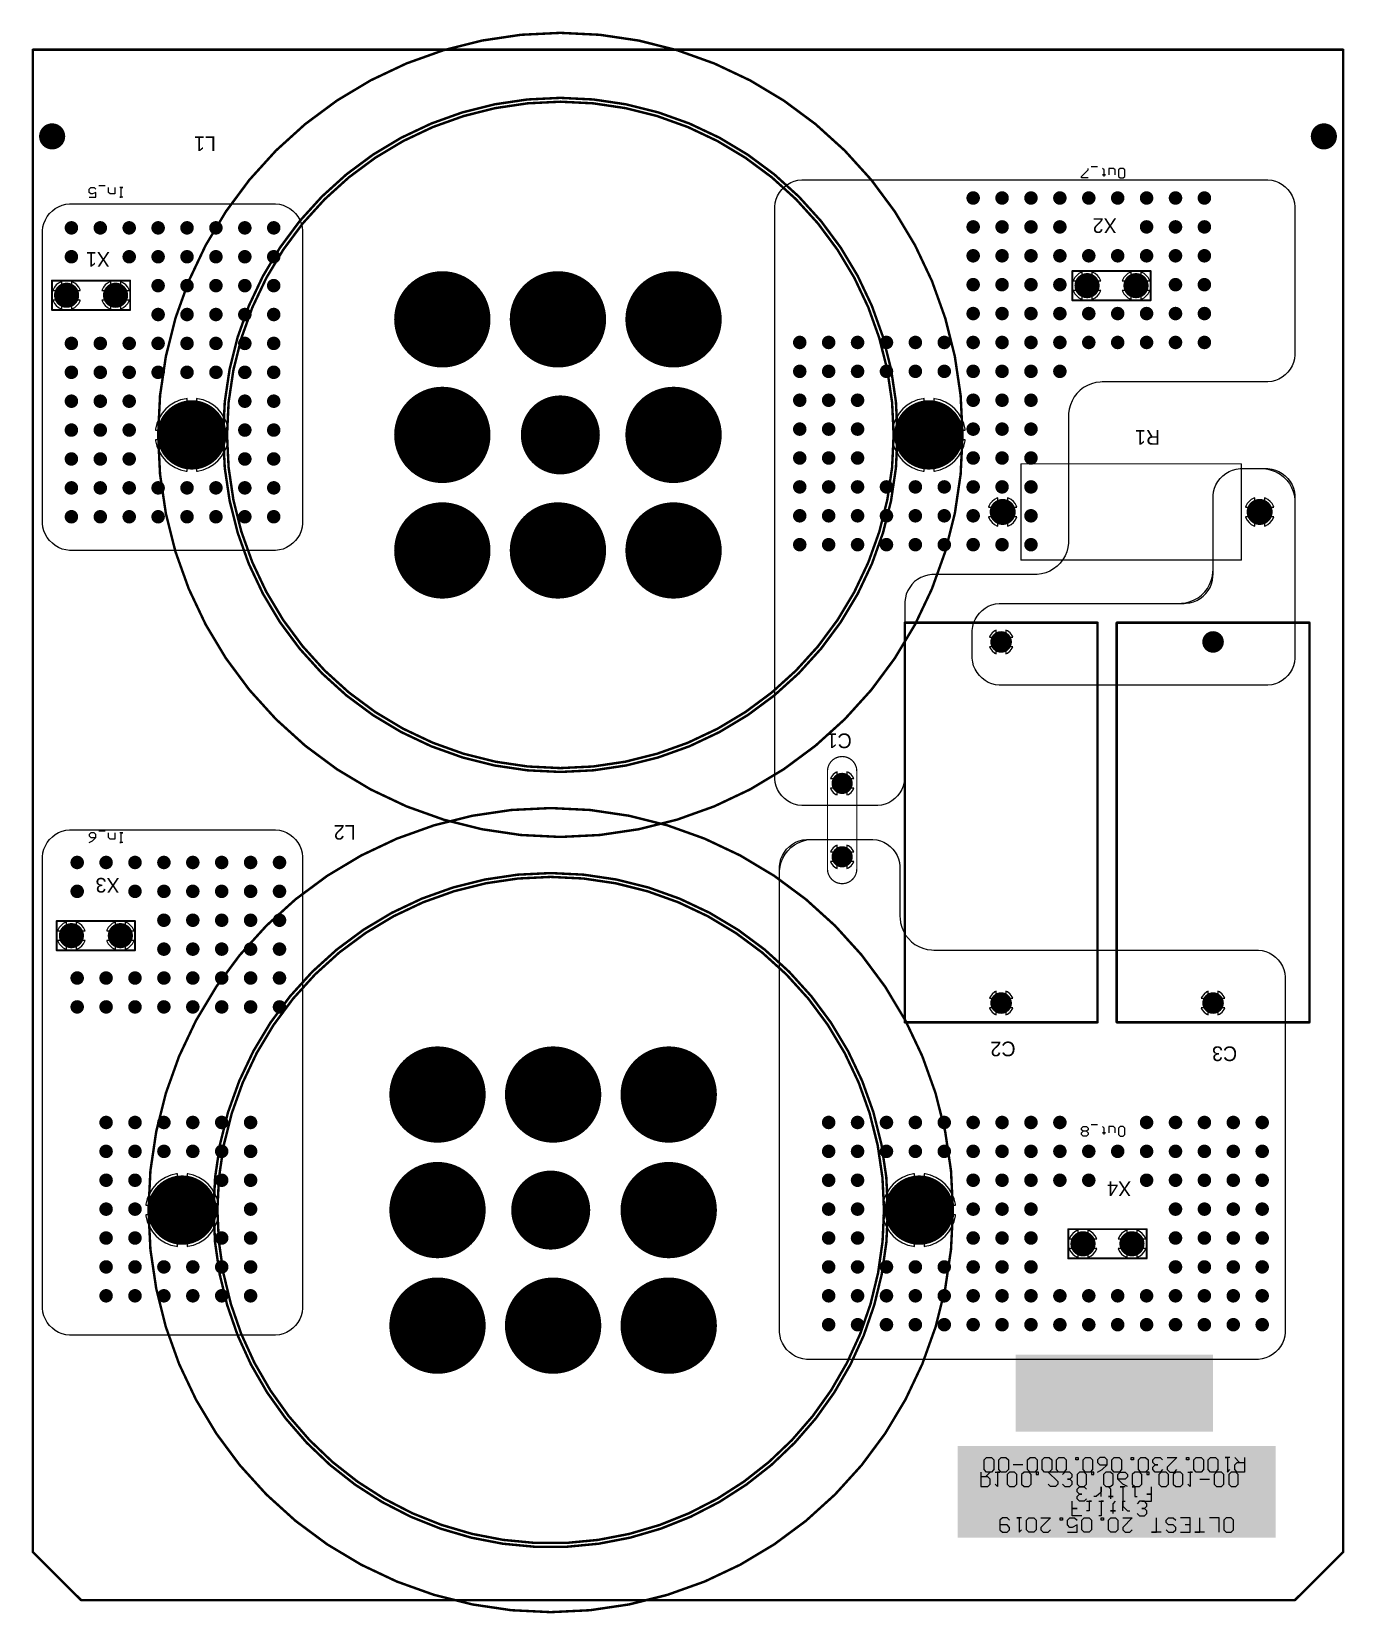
# Model space of a CAD drawing. Header units: millimetres. Extents: x 25 to 162, y 24 to 188.
import ezdxf

# ---------------------------------------------------------------- set-up
doc = ezdxf.new("R2010")
doc.units = ezdxf.units.MM
for name, color, linetype in [('BottomLayer', 5, 'Continuous'), ('BottomSolder', 6, 'Continuous'), ('Mechanical1', 6, 'Continuous'), ('Mechanical13', 56, 'Continuous'), ('Mechanical15', 56, 'Continuous'), ('MultiLayer', 9, 'Continuous'), ('PadHoleLayer', 156, 'Continuous'), ('TopLayer', 1, 'Continuous'), ('TopOverlay', 2, 'Continuous'), ('TopSolder', 216, 'Continuous'), ('ViaHoleLayer', 16, 'Continuous')]:
    doc.layers.add(name, color=color, linetype=linetype)

msp = doc.modelspace()

# ---------------------------------------------------------------- texts
at = {"layer": 'TopOverlay'}
for s, p in [('L1', (44.4, 177.4)), ('X2', (137.9, 168.9)), ('X1', (33.4, 165.4)), ('R1', (142.4, 146.9)), ('C1', (110.4, 115.4)), ('L2', (58.9, 105.9)), ('X3', (34.4, 100.4)), ('C2', (127.4, 83.4)), ('C3', (150.4, 82.9)), ('X4', (139.4, 68.9))]:
    msp.add_text(s, height=1.524, rotation=180, dxfattribs=at).set_placement(p)

# ---------------------------------------------------------------- blocks, each defined once
blk = doc.blocks.new('C_Y2_D13_7_5__53')
at = {"layer": 'BottomLayer', "const_width": 1}
for points in [[(-4.31, 0, 1), (-3.31, 0, 1)], [(3.31, 0, 1), (4.31, 0, 1)]]:
    blk.add_lwpolyline(points, format="xyb", close=True, dxfattribs=at)
at = {"layer": 'BottomSolder', "const_width": 1.1}
for points in [[(-4.36, 0, 1), (-3.26, 0, 1)], [(3.26, 0, 1), (4.36, 0, 1)]]:
    blk.add_lwpolyline(points, format="xyb", close=True, dxfattribs=at)
at = {"layer": 'MultiLayer', "const_width": 1}
for points in [[(-4.31, 0, 1), (-3.31, 0, 1)], [(3.31, 0, 1), (4.31, 0, 1)]]:
    blk.add_lwpolyline(points, format="xyb", close=True, dxfattribs=at)
at = {"layer": 'PadHoleLayer', "const_width": 0.5}
for points in [[(-4.06, 0, 1), (-3.56, 0, 1)], [(3.56, 0, 1), (4.06, 0, 1)]]:
    blk.add_lwpolyline(points, format="xyb", close=True, dxfattribs=at)
at = {"layer": 'TopLayer', "const_width": 1}
for points in [[(-4.31, 0, 1), (-3.31, 0, 1)], [(3.31, 0, 1), (4.31, 0, 1)]]:
    blk.add_lwpolyline(points, format="xyb", close=True, dxfattribs=at)
at = {"layer": 'TopOverlay', "const_width": 0.127}
for points in [[(-5.08, -1.52, -1), (-5.08, 1.52)], [(5.08, 1.52, -1), (5.08, -1.52)]]:
    blk.add_lwpolyline(points, format="xyb", dxfattribs=at)
for points in [[(-5.08, 1.52), (5.08, 1.52)], [(-5.08, -1.52), (5.08, -1.52)]]:
    blk.add_lwpolyline(points, dxfattribs=at)
at = {"layer": 'TopOverlay', "const_width": 0.0635}
for points in [[(-5.11, 1.52, 1), (-5.05, 1.52, 1)], [(-5.11, 1.52, 1), (-5.05, 1.52, 1)], [(5.05, 1.52, 1), (5.11, 1.52, 1)], [(5.05, 1.52, 1), (5.11, 1.52, 1)], [(-5.11, -1.52, 1), (-5.05, -1.52, 1)], [(-5.11, -1.52, 1), (-5.05, -1.52, 1)], [(5.05, -1.52, 1), (5.11, -1.52, 1)], [(5.05, -1.52, 1), (5.11, -1.52, 1)]]:
    blk.add_lwpolyline(points, format="xyb", close=True, dxfattribs=at)
at = {"layer": 'TopSolder', "const_width": 1.1}
for points in [[(-4.36, 0, 1), (-3.26, 0, 1)], [(3.26, 0, 1), (4.36, 0, 1)]]:
    blk.add_lwpolyline(points, format="xyb", close=True, dxfattribs=at)
blk = doc.blocks.new('MKP_W20_H39_5_L41_5_LS37_5_54')
at = {"layer": 'BottomLayer', "const_width": 1.02}
for points in [[(-0.51, 0, 1), (0.51, 0, 1)], [(36.99, 0, 1), (38.01, 0, 1)]]:
    blk.add_lwpolyline(points, format="xyb", close=True, dxfattribs=at)
at = {"layer": 'BottomSolder', "const_width": 1.12}
for points in [[(-0.56, 0, 1), (0.56, 0, 1)], [(36.94, 0, 1), (38.06, 0, 1)]]:
    blk.add_lwpolyline(points, format="xyb", close=True, dxfattribs=at)
at = {"layer": 'Mechanical13', "const_width": 0.254}
for points in [[(-2, 10), (39.5, 10)], [(-2, 10), (-2, 0.5)], [(39.5, 10), (39.5, -10)], [(-2, 0.5), (-2, -10)], [(-2, -10), (39.5, -10)]]:
    blk.add_lwpolyline(points, dxfattribs=at)
at = {"layer": 'Mechanical13', "const_width": 0.127}
for points in [[(-2.06, 10, 1), (-1.94, 10, 1)], [(-2.06, 10, 1), (-1.94, 10, 1)], [(39.44, 10, 1), (39.56, 10, 1)], [(39.44, 10, 1), (39.56, 10, 1)], [(-2.06, 0.5, 1), (-1.94, 0.5, 1)], [(-2.06, 0.5, 1), (-1.94, 0.5, 1)], [(-2.06, -10, 1), (-1.94, -10, 1)], [(-2.06, -10, 1), (-1.94, -10, 1)], [(39.44, -10, 1), (39.56, -10, 1)], [(39.44, -10, 1), (39.56, -10, 1)]]:
    blk.add_lwpolyline(points, format="xyb", close=True, dxfattribs=at)
at = {"layer": 'MultiLayer', "const_width": 1.02}
for points in [[(-0.51, 0, 1), (0.51, 0, 1)], [(36.99, 0, 1), (38.01, 0, 1)]]:
    blk.add_lwpolyline(points, format="xyb", close=True, dxfattribs=at)
at = {"layer": 'PadHoleLayer', "const_width": 0.65}
for points in [[(-0.33, 0, 1), (0.33, 0, 1)], [(37.18, 0, 1), (37.83, 0, 1)]]:
    blk.add_lwpolyline(points, format="xyb", close=True, dxfattribs=at)
at = {"layer": 'TopLayer', "const_width": 1.02}
for points in [[(-0.51, 0, 1), (0.51, 0, 1)], [(36.99, 0, 1), (38.01, 0, 1)]]:
    blk.add_lwpolyline(points, format="xyb", close=True, dxfattribs=at)
at = {"layer": 'TopOverlay', "const_width": 0.254}
for points in [[(-2, 10), (39.5, 10)], [(-2, 10), (-2, -0.5)], [(39.5, 10), (39.5, -10)], [(-2, -0.5), (-2, -10)], [(-2, -10), (39.5, -10)]]:
    blk.add_lwpolyline(points, dxfattribs=at)
at = {"layer": 'TopOverlay', "const_width": 0.127}
for points in [[(-2.06, 10, 1), (-1.94, 10, 1)], [(-2.06, 10, 1), (-1.94, 10, 1)], [(39.44, 10, 1), (39.56, 10, 1)], [(39.44, 10, 1), (39.56, 10, 1)], [(-2.06, -0.5, 1), (-1.94, -0.5, 1)], [(-2.06, -0.5, 1), (-1.94, -0.5, 1)], [(-2.06, -10, 1), (-1.94, -10, 1)], [(-2.06, -10, 1), (-1.94, -10, 1)], [(39.44, -10, 1), (39.56, -10, 1)], [(39.44, -10, 1), (39.56, -10, 1)]]:
    blk.add_lwpolyline(points, format="xyb", close=True, dxfattribs=at)
at = {"layer": 'TopSolder', "const_width": 1.12}
for points in [[(-0.56, 0, 1), (0.56, 0, 1)], [(36.94, 0, 1), (38.06, 0, 1)]]:
    blk.add_lwpolyline(points, format="xyb", close=True, dxfattribs=at)
blk = doc.blocks.new('MKP_W20_H39_5_L41_5_LS37_5_55')
at = {"layer": 'BottomLayer', "const_width": 1.02}
for points in [[(-0.51, 0, 1), (0.51, 0, 1)], [(36.99, 0, 1), (38.01, 0, 1)]]:
    blk.add_lwpolyline(points, format="xyb", close=True, dxfattribs=at)
at = {"layer": 'BottomSolder', "const_width": 1.12}
for points in [[(-0.56, 0, 1), (0.56, 0, 1)], [(36.94, 0, 1), (38.06, 0, 1)]]:
    blk.add_lwpolyline(points, format="xyb", close=True, dxfattribs=at)
at = {"layer": 'Mechanical13', "const_width": 0.254}
for points in [[(-2, 10), (39.5, 10)], [(-2, 10), (-2, 0.5)], [(39.5, 10), (39.5, -10)], [(-2, 0.5), (-2, -10)], [(-2, -10), (39.5, -10)]]:
    blk.add_lwpolyline(points, dxfattribs=at)
at = {"layer": 'Mechanical13', "const_width": 0.127}
for points in [[(-2.06, 10, 1), (-1.94, 10, 1)], [(-2.06, 10, 1), (-1.94, 10, 1)], [(39.44, 10, 1), (39.56, 10, 1)], [(39.44, 10, 1), (39.56, 10, 1)], [(-2.06, 0.5, 1), (-1.94, 0.5, 1)], [(-2.06, 0.5, 1), (-1.94, 0.5, 1)], [(-2.06, -10, 1), (-1.94, -10, 1)], [(-2.06, -10, 1), (-1.94, -10, 1)], [(39.44, -10, 1), (39.56, -10, 1)], [(39.44, -10, 1), (39.56, -10, 1)]]:
    blk.add_lwpolyline(points, format="xyb", close=True, dxfattribs=at)
at = {"layer": 'MultiLayer', "const_width": 1.02}
for points in [[(-0.51, 0, 1), (0.51, 0, 1)], [(36.99, 0, 1), (38.01, 0, 1)]]:
    blk.add_lwpolyline(points, format="xyb", close=True, dxfattribs=at)
at = {"layer": 'PadHoleLayer', "const_width": 0.65}
for points in [[(-0.33, 0, 1), (0.33, 0, 1)], [(37.18, 0, 1), (37.83, 0, 1)]]:
    blk.add_lwpolyline(points, format="xyb", close=True, dxfattribs=at)
at = {"layer": 'TopLayer', "const_width": 1.02}
for points in [[(-0.51, 0, 1), (0.51, 0, 1)], [(36.99, 0, 1), (38.01, 0, 1)]]:
    blk.add_lwpolyline(points, format="xyb", close=True, dxfattribs=at)
at = {"layer": 'TopOverlay', "const_width": 0.254}
for points in [[(-2, 10), (39.5, 10)], [(-2, 10), (-2, -0.5)], [(39.5, 10), (39.5, -10)], [(-2, -0.5), (-2, -10)], [(-2, -10), (39.5, -10)]]:
    blk.add_lwpolyline(points, dxfattribs=at)
at = {"layer": 'TopOverlay', "const_width": 0.127}
for points in [[(-2.06, 10, 1), (-1.94, 10, 1)], [(-2.06, 10, 1), (-1.94, 10, 1)], [(39.44, 10, 1), (39.56, 10, 1)], [(39.44, 10, 1), (39.56, 10, 1)], [(-2.06, -0.5, 1), (-1.94, -0.5, 1)], [(-2.06, -0.5, 1), (-1.94, -0.5, 1)], [(-2.06, -10, 1), (-1.94, -10, 1)], [(-2.06, -10, 1), (-1.94, -10, 1)], [(39.44, -10, 1), (39.56, -10, 1)], [(39.44, -10, 1), (39.56, -10, 1)]]:
    blk.add_lwpolyline(points, format="xyb", close=True, dxfattribs=at)
at = {"layer": 'TopSolder', "const_width": 1.12}
for points in [[(-0.56, 0, 1), (0.56, 0, 1)], [(36.94, 0, 1), (38.06, 0, 1)]]:
    blk.add_lwpolyline(points, format="xyb", close=True, dxfattribs=at)
blk = doc.blocks.new('D______500_125__H_30_A_AMAK_671111_034_56')
at = {"layer": 'BottomLayer'}
for points, const_width in [([(-1.75, 0, 1), (1.75, 0, 1)], 3.5), ([(36.25, 0, 1), (40.25, 0, 1)], 4), ([(74.75, 0, 1), (78.25, 0, 1)], 3.5)]:
    blk.add_lwpolyline(points, format="xyb", close=True, dxfattribs=dict(at, const_width=const_width))
at = {"layer": 'BottomSolder'}
for points, const_width in [([(25.95, 12, 1), (26.05, 12, 1)], 0.102), ([(37.95, 12, 1), (38.05, 12, 1)], 0.102), ([(49.95, 12, 1), (50.05, 12, 1)], 0.102), ([(-1.8, 0, 1), (1.8, 0, 1)], 3.6), ([(36.2, 0, 1), (40.3, 0, 1)], 4.1), ([(74.7, 0, 1), (78.3, 0, 1)], 3.6), ([(25.95, 0, 1), (26.05, 0, 1)], 0.102), ([(49.95, 0, 1), (50.05, 0, 1)], 0.102), ([(25.95, -12, 1), (26.05, -12, 1)], 0.102), ([(37.95, -12, 1), (38.05, -12, 1)], 0.102), ([(49.95, -12, 1), (50.05, -12, 1)], 0.102)]:
    blk.add_lwpolyline(points, format="xyb", close=True, dxfattribs=dict(at, const_width=const_width))
at = {"layer": 'Mechanical13'}
for points, const_width in [([(72.85, 0, 1), (3.65, 0, 1)], 0.254), ([(3.58, 0, 1), (3.71, 0, 1)], 0.127), ([(72.79, 0, 1), (72.92, 0, 1)], 0.127)]:
    blk.add_lwpolyline(points, format="xyb", close=True, dxfattribs=dict(at, const_width=const_width))
at = {"layer": 'Mechanical15'}
for points, const_width in [([(80, 0, 1), (-3.5, 0, 1)], 0.254), ([(-3.56, 0, 1), (-3.44, 0, 1)], 0.127), ([(79.94, 0, 1), (80.06, 0, 1)], 0.127)]:
    blk.add_lwpolyline(points, format="xyb", close=True, dxfattribs=dict(at, const_width=const_width))
at = {"layer": 'MultiLayer'}
for points, const_width in [([(-1.75, 0, 1), (1.75, 0, 1)], 3.5), ([(36.25, 0, 1), (40.25, 0, 1)], 4), ([(74.75, 0, 1), (78.25, 0, 1)], 3.5)]:
    blk.add_lwpolyline(points, format="xyb", close=True, dxfattribs=dict(at, const_width=const_width))
at = {"layer": 'PadHoleLayer'}
for points, const_width in [([(23.5, 12, 1), (28.5, 12, 1)], 5), ([(35.5, 12, 1), (40.5, 12, 1)], 5), ([(47.5, 12, 1), (52.5, 12, 1)], 5), ([(23.5, 0, 1), (28.5, 0, 1)], 5), ([(47.5, 0, 1), (52.5, 0, 1)], 5), ([(-1.25, 0, 1), (1.25, 0, 1)], 2.5), ([(36.75, 0, 1), (39.75, 0, 1)], 3), ([(75.25, 0, 1), (77.75, 0, 1)], 2.5), ([(23.5, -12, 1), (28.5, -12, 1)], 5), ([(35.5, -12, 1), (40.5, -12, 1)], 5), ([(47.5, -12, 1), (52.5, -12, 1)], 5)]:
    blk.add_lwpolyline(points, format="xyb", close=True, dxfattribs=dict(at, const_width=const_width))
at = {"layer": 'TopLayer'}
for points, const_width in [([(-1.75, 0, 1), (1.75, 0, 1)], 3.5), ([(36.25, 0, 1), (40.25, 0, 1)], 4), ([(74.75, 0, 1), (78.25, 0, 1)], 3.5)]:
    blk.add_lwpolyline(points, format="xyb", close=True, dxfattribs=dict(at, const_width=const_width))
at = {"layer": 'TopOverlay'}
for points, const_width in [([(73.25, 0, 1), (3.25, 0, 1)], 0.254), ([(3.19, 0, 1), (3.31, 0, 1)], 0.127), ([(73.19, 0, 1), (73.31, 0, 1)], 0.127)]:
    blk.add_lwpolyline(points, format="xyb", close=True, dxfattribs=dict(at, const_width=const_width))
at = {"layer": 'TopSolder'}
for points, const_width in [([(25.95, 12, 1), (26.05, 12, 1)], 0.102), ([(37.95, 12, 1), (38.05, 12, 1)], 0.102), ([(49.95, 12, 1), (50.05, 12, 1)], 0.102), ([(-1.8, 0, 1), (1.8, 0, 1)], 3.6), ([(36.2, 0, 1), (40.3, 0, 1)], 4.1), ([(74.7, 0, 1), (78.3, 0, 1)], 3.6), ([(25.95, 0, 1), (26.05, 0, 1)], 0.102), ([(49.95, 0, 1), (50.05, 0, 1)], 0.102), ([(25.95, -12, 1), (26.05, -12, 1)], 0.102), ([(37.95, -12, 1), (38.05, -12, 1)], 0.102), ([(49.95, -12, 1), (50.05, -12, 1)], 0.102)]:
    blk.add_lwpolyline(points, format="xyb", close=True, dxfattribs=dict(at, const_width=const_width))
blk = doc.blocks.new('D______500_125__H_30_A_AMAK_671111_034_57')
at = {"layer": 'BottomLayer'}
for points, const_width in [([(-1.75, 0, 1), (1.75, 0, 1)], 3.5), ([(36.25, 0, 1), (40.25, 0, 1)], 4), ([(74.75, 0, 1), (78.25, 0, 1)], 3.5)]:
    blk.add_lwpolyline(points, format="xyb", close=True, dxfattribs=dict(at, const_width=const_width))
at = {"layer": 'BottomSolder'}
for points, const_width in [([(25.95, 12, 1), (26.05, 12, 1)], 0.102), ([(37.95, 12, 1), (38.05, 12, 1)], 0.102), ([(49.95, 12, 1), (50.05, 12, 1)], 0.102), ([(-1.8, 0, 1), (1.8, 0, 1)], 3.6), ([(36.2, 0, 1), (40.3, 0, 1)], 4.1), ([(74.7, 0, 1), (78.3, 0, 1)], 3.6), ([(25.95, 0, 1), (26.05, 0, 1)], 0.102), ([(49.95, 0, 1), (50.05, 0, 1)], 0.102), ([(25.95, -12, 1), (26.05, -12, 1)], 0.102), ([(37.95, -12, 1), (38.05, -12, 1)], 0.102), ([(49.95, -12, 1), (50.05, -12, 1)], 0.102)]:
    blk.add_lwpolyline(points, format="xyb", close=True, dxfattribs=dict(at, const_width=const_width))
at = {"layer": 'Mechanical13'}
for points, const_width in [([(72.85, 0, 1), (3.65, 0, 1)], 0.254), ([(3.58, 0, 1), (3.71, 0, 1)], 0.127), ([(72.79, 0, 1), (72.92, 0, 1)], 0.127)]:
    blk.add_lwpolyline(points, format="xyb", close=True, dxfattribs=dict(at, const_width=const_width))
at = {"layer": 'Mechanical15'}
for points, const_width in [([(80, 0, 1), (-3.5, 0, 1)], 0.254), ([(-3.56, 0, 1), (-3.44, 0, 1)], 0.127), ([(79.94, 0, 1), (80.06, 0, 1)], 0.127)]:
    blk.add_lwpolyline(points, format="xyb", close=True, dxfattribs=dict(at, const_width=const_width))
at = {"layer": 'MultiLayer'}
for points, const_width in [([(-1.75, 0, 1), (1.75, 0, 1)], 3.5), ([(36.25, 0, 1), (40.25, 0, 1)], 4), ([(74.75, 0, 1), (78.25, 0, 1)], 3.5)]:
    blk.add_lwpolyline(points, format="xyb", close=True, dxfattribs=dict(at, const_width=const_width))
at = {"layer": 'PadHoleLayer'}
for points, const_width in [([(23.5, 12, 1), (28.5, 12, 1)], 5), ([(35.5, 12, 1), (40.5, 12, 1)], 5), ([(47.5, 12, 1), (52.5, 12, 1)], 5), ([(23.5, 0, 1), (28.5, 0, 1)], 5), ([(47.5, 0, 1), (52.5, 0, 1)], 5), ([(-1.25, 0, 1), (1.25, 0, 1)], 2.5), ([(36.75, 0, 1), (39.75, 0, 1)], 3), ([(75.25, 0, 1), (77.75, 0, 1)], 2.5), ([(23.5, -12, 1), (28.5, -12, 1)], 5), ([(35.5, -12, 1), (40.5, -12, 1)], 5), ([(47.5, -12, 1), (52.5, -12, 1)], 5)]:
    blk.add_lwpolyline(points, format="xyb", close=True, dxfattribs=dict(at, const_width=const_width))
at = {"layer": 'TopLayer'}
for points, const_width in [([(-1.75, 0, 1), (1.75, 0, 1)], 3.5), ([(36.25, 0, 1), (40.25, 0, 1)], 4), ([(74.75, 0, 1), (78.25, 0, 1)], 3.5)]:
    blk.add_lwpolyline(points, format="xyb", close=True, dxfattribs=dict(at, const_width=const_width))
at = {"layer": 'TopOverlay'}
for points, const_width in [([(73.25, 0, 1), (3.25, 0, 1)], 0.254), ([(3.19, 0, 1), (3.31, 0, 1)], 0.127), ([(73.19, 0, 1), (73.31, 0, 1)], 0.127)]:
    blk.add_lwpolyline(points, format="xyb", close=True, dxfattribs=dict(at, const_width=const_width))
at = {"layer": 'TopSolder'}
for points, const_width in [([(25.95, 12, 1), (26.05, 12, 1)], 0.102), ([(37.95, 12, 1), (38.05, 12, 1)], 0.102), ([(49.95, 12, 1), (50.05, 12, 1)], 0.102), ([(-1.8, 0, 1), (1.8, 0, 1)], 3.6), ([(36.2, 0, 1), (40.3, 0, 1)], 4.1), ([(74.7, 0, 1), (78.3, 0, 1)], 3.6), ([(25.95, 0, 1), (26.05, 0, 1)], 0.102), ([(49.95, 0, 1), (50.05, 0, 1)], 0.102), ([(25.95, -12, 1), (26.05, -12, 1)], 0.102), ([(37.95, -12, 1), (38.05, -12, 1)], 0.102), ([(49.95, -12, 1), (50.05, -12, 1)], 0.102)]:
    blk.add_lwpolyline(points, format="xyb", close=True, dxfattribs=dict(at, const_width=const_width))
blk = doc.blocks.new('PRW_5W_1050_58')
at = {"layer": 'BottomLayer', "const_width": 1.25}
for points in [[(-13.96, 0, 1), (-12.71, 0, 1)], [(12.71, 0, 1), (13.96, 0, 1)]]:
    blk.add_lwpolyline(points, format="xyb", close=True, dxfattribs=at)
at = {"layer": 'BottomSolder', "const_width": 1.35}
for points in [[(-14.01, 0, 1), (-12.66, 0, 1)], [(12.66, 0, 1), (14.01, 0, 1)]]:
    blk.add_lwpolyline(points, format="xyb", close=True, dxfattribs=at)
at = {"layer": 'MultiLayer', "const_width": 1.25}
for points in [[(-13.96, 0, 1), (-12.71, 0, 1)], [(12.71, 0, 1), (13.96, 0, 1)]]:
    blk.add_lwpolyline(points, format="xyb", close=True, dxfattribs=at)
at = {"layer": 'PadHoleLayer', "const_width": 0.6}
for points in [[(-13.63, 0, 1), (-13.04, 0, 1)], [(13.04, 0, 1), (13.63, 0, 1)]]:
    blk.add_lwpolyline(points, format="xyb", close=True, dxfattribs=at)
at = {"layer": 'TopLayer', "const_width": 1.25}
for points in [[(-13.96, 0, 1), (-12.71, 0, 1)], [(12.71, 0, 1), (13.96, 0, 1)]]:
    blk.add_lwpolyline(points, format="xyb", close=True, dxfattribs=at)
at = {"layer": 'TopOverlay', "const_width": 0.127}
for points in [[(11.43, 5), (-11.43, 5)], [(-11.43, 5), (-11.43, -5)], [(11.43, 5), (11.43, -5)], [(11.43, -5), (-11.43, -5)]]:
    blk.add_lwpolyline(points, dxfattribs=at)
at = {"layer": 'TopOverlay', "const_width": 0.0635}
for points in [[(-11.46, 5, 1), (-11.4, 5, 1)], [(-11.46, 5, 1), (-11.4, 5, 1)], [(11.4, 5, 1), (11.46, 5, 1)], [(11.4, 5, 1), (11.46, 5, 1)], [(-11.46, -5, 1), (-11.4, -5, 1)], [(-11.46, -5, 1), (-11.4, -5, 1)], [(11.4, -5, 1), (11.46, -5, 1)], [(11.4, -5, 1), (11.46, -5, 1)]]:
    blk.add_lwpolyline(points, format="xyb", close=True, dxfattribs=at)
at = {"layer": 'TopSolder', "const_width": 1.35}
for points in [[(-14.01, 0, 1), (-12.66, 0, 1)], [(12.66, 0, 1), (14.01, 0, 1)]]:
    blk.add_lwpolyline(points, format="xyb", close=True, dxfattribs=at)
blk = doc.blocks.new('63849_1___________154719_1__59')
at = {"layer": 'BottomLayer', "const_width": 1.21}
for points in [[(-0.6, 0, 1), (0.6, 0, 1)], [(4.48, 0, 1), (5.68, 0, 1)]]:
    blk.add_lwpolyline(points, format="xyb", close=True, dxfattribs=at)
at = {"layer": 'BottomSolder', "const_width": 1.31}
for points in [[(-0.65, 0, 1), (0.65, 0, 1)], [(4.43, 0, 1), (5.73, 0, 1)]]:
    blk.add_lwpolyline(points, format="xyb", close=True, dxfattribs=at)
at = {"layer": 'MultiLayer', "const_width": 1.21}
for points in [[(-0.6, 0, 1), (0.6, 0, 1)], [(4.48, 0, 1), (5.68, 0, 1)]]:
    blk.add_lwpolyline(points, format="xyb", close=True, dxfattribs=at)
at = {"layer": 'PadHoleLayer', "const_width": 0.75}
for points in [[(-0.38, 0, 1), (0.38, 0, 1)], [(4.7, 0, 1), (5.46, 0, 1)]]:
    blk.add_lwpolyline(points, format="xyb", close=True, dxfattribs=at)
at = {"layer": 'TopLayer', "const_width": 1.21}
for points in [[(-0.6, 0, 1), (0.6, 0, 1)], [(4.48, 0, 1), (5.68, 0, 1)]]:
    blk.add_lwpolyline(points, format="xyb", close=True, dxfattribs=at)
at = {"layer": 'TopOverlay', "const_width": 0.203}
for points in [[(6.6, 1.52), (-1.52, 1.52)], [(-1.52, 1.52), (-1.52, -1.52)], [(6.6, 1.52), (6.6, -1.52)], [(6.6, -1.52), (-1.52, -1.52)]]:
    blk.add_lwpolyline(points, dxfattribs=at)
at = {"layer": 'TopOverlay', "const_width": 0.102}
for points in [[(-1.57, 1.52, 1), (-1.47, 1.52, 1)], [(-1.57, 1.52, 1), (-1.47, 1.52, 1)], [(6.55, 1.52, 1), (6.65, 1.52, 1)], [(6.55, 1.52, 1), (6.65, 1.52, 1)], [(-1.57, -1.52, 1), (-1.47, -1.52, 1)], [(-1.57, -1.52, 1), (-1.47, -1.52, 1)], [(6.55, -1.52, 1), (6.65, -1.52, 1)], [(6.55, -1.52, 1), (6.65, -1.52, 1)]]:
    blk.add_lwpolyline(points, format="xyb", close=True, dxfattribs=at)
at = {"layer": 'TopSolder', "const_width": 1.31}
for points in [[(-0.65, 0, 1), (0.65, 0, 1)], [(4.43, 0, 1), (5.73, 0, 1)]]:
    blk.add_lwpolyline(points, format="xyb", close=True, dxfattribs=at)
blk = doc.blocks.new('63849_1___________154719_1__60')
at = {"layer": 'BottomLayer', "const_width": 1.21}
for points in [[(-0.6, 0, 1), (0.6, 0, 1)], [(4.48, 0, 1), (5.68, 0, 1)]]:
    blk.add_lwpolyline(points, format="xyb", close=True, dxfattribs=at)
at = {"layer": 'BottomSolder', "const_width": 1.31}
for points in [[(-0.65, 0, 1), (0.65, 0, 1)], [(4.43, 0, 1), (5.73, 0, 1)]]:
    blk.add_lwpolyline(points, format="xyb", close=True, dxfattribs=at)
at = {"layer": 'MultiLayer', "const_width": 1.21}
for points in [[(-0.6, 0, 1), (0.6, 0, 1)], [(4.48, 0, 1), (5.68, 0, 1)]]:
    blk.add_lwpolyline(points, format="xyb", close=True, dxfattribs=at)
at = {"layer": 'PadHoleLayer', "const_width": 0.75}
for points in [[(-0.38, 0, 1), (0.38, 0, 1)], [(4.7, 0, 1), (5.46, 0, 1)]]:
    blk.add_lwpolyline(points, format="xyb", close=True, dxfattribs=at)
at = {"layer": 'TopLayer', "const_width": 1.21}
for points in [[(-0.6, 0, 1), (0.6, 0, 1)], [(4.48, 0, 1), (5.68, 0, 1)]]:
    blk.add_lwpolyline(points, format="xyb", close=True, dxfattribs=at)
at = {"layer": 'TopOverlay', "const_width": 0.203}
for points in [[(6.6, 1.52), (-1.52, 1.52)], [(-1.52, 1.52), (-1.52, -1.52)], [(6.6, 1.52), (6.6, -1.52)], [(6.6, -1.52), (-1.52, -1.52)]]:
    blk.add_lwpolyline(points, dxfattribs=at)
at = {"layer": 'TopOverlay', "const_width": 0.102}
for points in [[(-1.57, 1.52, 1), (-1.47, 1.52, 1)], [(-1.57, 1.52, 1), (-1.47, 1.52, 1)], [(6.55, 1.52, 1), (6.65, 1.52, 1)], [(6.55, 1.52, 1), (6.65, 1.52, 1)], [(-1.57, -1.52, 1), (-1.47, -1.52, 1)], [(-1.57, -1.52, 1), (-1.47, -1.52, 1)], [(6.55, -1.52, 1), (6.65, -1.52, 1)], [(6.55, -1.52, 1), (6.65, -1.52, 1)]]:
    blk.add_lwpolyline(points, format="xyb", close=True, dxfattribs=at)
at = {"layer": 'TopSolder', "const_width": 1.31}
for points in [[(-0.65, 0, 1), (0.65, 0, 1)], [(4.43, 0, 1), (5.73, 0, 1)]]:
    blk.add_lwpolyline(points, format="xyb", close=True, dxfattribs=at)
blk = doc.blocks.new('63849_1___________154719_1__61')
at = {"layer": 'BottomLayer', "const_width": 1.21}
for points in [[(-0.6, 0, 1), (0.6, 0, 1)], [(4.48, 0, 1), (5.68, 0, 1)]]:
    blk.add_lwpolyline(points, format="xyb", close=True, dxfattribs=at)
at = {"layer": 'BottomSolder', "const_width": 1.31}
for points in [[(-0.65, 0, 1), (0.65, 0, 1)], [(4.43, 0, 1), (5.73, 0, 1)]]:
    blk.add_lwpolyline(points, format="xyb", close=True, dxfattribs=at)
at = {"layer": 'MultiLayer', "const_width": 1.21}
for points in [[(-0.6, 0, 1), (0.6, 0, 1)], [(4.48, 0, 1), (5.68, 0, 1)]]:
    blk.add_lwpolyline(points, format="xyb", close=True, dxfattribs=at)
at = {"layer": 'PadHoleLayer', "const_width": 0.75}
for points in [[(-0.38, 0, 1), (0.38, 0, 1)], [(4.7, 0, 1), (5.46, 0, 1)]]:
    blk.add_lwpolyline(points, format="xyb", close=True, dxfattribs=at)
at = {"layer": 'TopLayer', "const_width": 1.21}
for points in [[(-0.6, 0, 1), (0.6, 0, 1)], [(4.48, 0, 1), (5.68, 0, 1)]]:
    blk.add_lwpolyline(points, format="xyb", close=True, dxfattribs=at)
at = {"layer": 'TopOverlay', "const_width": 0.203}
for points in [[(6.6, 1.52), (-1.52, 1.52)], [(-1.52, 1.52), (-1.52, -1.52)], [(6.6, 1.52), (6.6, -1.52)], [(6.6, -1.52), (-1.52, -1.52)]]:
    blk.add_lwpolyline(points, dxfattribs=at)
at = {"layer": 'TopOverlay', "const_width": 0.102}
for points in [[(-1.57, 1.52, 1), (-1.47, 1.52, 1)], [(-1.57, 1.52, 1), (-1.47, 1.52, 1)], [(6.55, 1.52, 1), (6.65, 1.52, 1)], [(6.55, 1.52, 1), (6.65, 1.52, 1)], [(-1.57, -1.52, 1), (-1.47, -1.52, 1)], [(-1.57, -1.52, 1), (-1.47, -1.52, 1)], [(6.55, -1.52, 1), (6.65, -1.52, 1)], [(6.55, -1.52, 1), (6.65, -1.52, 1)]]:
    blk.add_lwpolyline(points, format="xyb", close=True, dxfattribs=at)
at = {"layer": 'TopSolder', "const_width": 1.31}
for points in [[(-0.65, 0, 1), (0.65, 0, 1)], [(4.43, 0, 1), (5.73, 0, 1)]]:
    blk.add_lwpolyline(points, format="xyb", close=True, dxfattribs=at)
blk = doc.blocks.new('63849_1___________154719_1__62')
at = {"layer": 'BottomLayer', "const_width": 1.21}
for points in [[(-0.6, 0, 1), (0.6, 0, 1)], [(4.48, 0, 1), (5.68, 0, 1)]]:
    blk.add_lwpolyline(points, format="xyb", close=True, dxfattribs=at)
at = {"layer": 'BottomSolder', "const_width": 1.31}
for points in [[(-0.65, 0, 1), (0.65, 0, 1)], [(4.43, 0, 1), (5.73, 0, 1)]]:
    blk.add_lwpolyline(points, format="xyb", close=True, dxfattribs=at)
at = {"layer": 'MultiLayer', "const_width": 1.21}
for points in [[(-0.6, 0, 1), (0.6, 0, 1)], [(4.48, 0, 1), (5.68, 0, 1)]]:
    blk.add_lwpolyline(points, format="xyb", close=True, dxfattribs=at)
at = {"layer": 'PadHoleLayer', "const_width": 0.75}
for points in [[(-0.38, 0, 1), (0.38, 0, 1)], [(4.7, 0, 1), (5.46, 0, 1)]]:
    blk.add_lwpolyline(points, format="xyb", close=True, dxfattribs=at)
at = {"layer": 'TopLayer', "const_width": 1.21}
for points in [[(-0.6, 0, 1), (0.6, 0, 1)], [(4.48, 0, 1), (5.68, 0, 1)]]:
    blk.add_lwpolyline(points, format="xyb", close=True, dxfattribs=at)
at = {"layer": 'TopOverlay', "const_width": 0.203}
for points in [[(6.6, 1.52), (-1.52, 1.52)], [(-1.52, 1.52), (-1.52, -1.52)], [(6.6, 1.52), (6.6, -1.52)], [(6.6, -1.52), (-1.52, -1.52)]]:
    blk.add_lwpolyline(points, dxfattribs=at)
at = {"layer": 'TopOverlay', "const_width": 0.102}
for points in [[(-1.57, 1.52, 1), (-1.47, 1.52, 1)], [(-1.57, 1.52, 1), (-1.47, 1.52, 1)], [(6.55, 1.52, 1), (6.65, 1.52, 1)], [(6.55, 1.52, 1), (6.65, 1.52, 1)], [(-1.57, -1.52, 1), (-1.47, -1.52, 1)], [(-1.57, -1.52, 1), (-1.47, -1.52, 1)], [(6.55, -1.52, 1), (6.65, -1.52, 1)], [(6.55, -1.52, 1), (6.65, -1.52, 1)]]:
    blk.add_lwpolyline(points, format="xyb", close=True, dxfattribs=at)
at = {"layer": 'TopSolder', "const_width": 1.31}
for points in [[(-0.65, 0, 1), (0.65, 0, 1)], [(4.43, 0, 1), (5.73, 0, 1)]]:
    blk.add_lwpolyline(points, format="xyb", close=True, dxfattribs=at)

# ---------------------------------------------------------------- linework, layer by layer
at = {"layer": 'BottomLayer'}
for p, q in [((103.73, 172.4), (104.07, 172.6)), ((104.07, 172.6), (104.43, 172.75)), ((104.43, 172.75), (104.81, 172.85)), ((104.81, 172.85), (105.2, 172.9)), ((105.2, 172.9), (105.4, 172.9)), ((105.4, 172.9), (153.4, 172.9)), ((153.4, 172.9), (153.4, 172.9)), ((153.4, 172.9), (153.4, 172.9)), ((153.4, 172.9), (153.6, 172.9)), ((153.6, 172.9), (153.99, 172.85)), ((153.99, 172.85), (154.37, 172.75)), ((154.37, 172.75), (154.73, 172.6)), ((154.73, 172.6), (155.07, 172.4)), ((102.45, 170.49), (102.55, 170.87)), ((102.55, 170.87), (102.7, 171.23)), ((102.7, 171.23), (102.9, 171.57)), ((102.9, 171.57), (103.14, 171.88)), ((103.14, 171.88), (103.42, 172.16)), ((103.42, 172.16), (103.73, 172.4)), ((155.07, 172.4), (155.38, 172.16)), ((155.38, 172.16), (155.66, 171.88)), ((155.66, 171.88), (155.9, 171.57)), ((155.9, 171.57), (156.1, 171.23)), ((156.1, 171.23), (156.25, 170.87)), ((156.25, 170.87), (156.35, 170.49)), ((26.9, 169.07), (27.14, 169.38)), ((27.14, 169.38), (27.42, 169.66)), ((27.42, 169.66), (27.73, 169.9)), ((27.73, 169.9), (28.07, 170.1)), ((28.07, 170.1), (28.43, 170.25)), ((28.43, 170.25), (28.81, 170.35)), ((28.81, 170.35), (29.2, 170.4)), ((29.2, 170.4), (29.4, 170.4)), ((29.4, 170.4), (50.4, 170.4)), ((50.4, 170.4), (50.4, 170.4)), ((50.4, 170.4), (50.4, 170.4)), ((50.4, 170.4), (50.6, 170.4)), ((50.6, 170.4), (50.99, 170.35)), ((50.99, 170.35), (51.37, 170.25)), ((51.37, 170.25), (51.73, 170.1)), ((51.73, 170.1), (52.07, 169.9)), ((52.07, 169.9), (52.38, 169.66)), ((52.38, 169.66), (52.66, 169.38)), ((52.66, 169.38), (52.9, 169.07)), ((102.4, 170.1), (102.45, 170.49)), ((102.4, 169.9), (102.4, 170.1)), ((102.4, 110.9), (102.4, 169.9)), ((156.35, 170.49), (156.4, 170.1)), ((156.4, 170.1), (156.4, 169.9)), ((156.4, 169.9), (156.4, 154.9)), ((26.4, 167.6), (26.45, 167.99)), ((26.4, 167.4), (26.4, 167.6)), ((26.45, 167.99), (26.55, 168.37)), ((26.55, 168.37), (26.7, 168.73)), ((26.7, 168.73), (26.9, 169.07)), ((52.9, 169.07), (53.1, 168.73)), ((53.1, 168.73), (53.25, 168.37)), ((53.25, 168.37), (53.35, 167.99)), ((53.35, 167.99), (53.4, 167.6)), ((53.4, 167.6), (53.4, 167.4)), ((26.4, 167.28), (26.4, 167.4)), ((26.4, 167.4), (26.4, 167.4)), ((26.4, 167.4), (26.4, 167.4)), ((26.4, 137.4), (26.4, 167.28)), ((53.4, 167.4), (53.4, 137.4)), ((156.4, 154.7), (156.35, 154.31)), ((156.4, 154.9), (156.4, 154.9)), ((156.4, 154.9), (156.4, 154.7)), ((155.66, 152.92), (155.38, 152.64)), ((155.9, 153.23), (155.66, 152.92)), ((156.1, 153.57), (155.9, 153.23)), ((156.25, 153.93), (156.1, 153.57)), ((156.35, 154.31), (156.25, 153.93)), ((134.46, 151.31), (134.09, 151.03)), ((134.85, 151.54), (134.46, 151.31)), ((135.27, 151.71), (134.85, 151.54)), ((135.72, 151.83), (135.27, 151.71)), ((136.17, 151.89), (135.72, 151.83)), ((136.4, 151.9), (136.17, 151.89)), ((153.4, 151.9), (136.4, 151.9)), ((136.4, 151.9), (136.4, 151.9)), ((153.6, 151.9), (153.4, 151.9)), ((153.99, 151.95), (153.6, 151.9)), ((154.37, 152.05), (153.99, 151.95)), ((154.73, 152.2), (154.37, 152.05)), ((155.07, 152.4), (154.73, 152.2)), ((155.38, 152.64), (155.07, 152.4)), ((133.09, 149.53), (132.97, 149.08)), ((133.26, 149.95), (133.09, 149.53)), ((133.49, 150.34), (133.26, 149.95)), ((133.77, 150.71), (133.49, 150.34)), ((134.09, 151.03), (133.77, 150.71)), ((132.91, 148.63), (132.9, 148.4)), ((132.9, 148.4), (132.9, 135.4)), ((132.97, 149.08), (132.91, 148.63)), ((148.2, 141.23), (148.4, 141.57)), ((148.4, 141.57), (148.64, 141.88)), ((148.64, 141.88), (148.92, 142.16)), ((148.92, 142.16), (149.23, 142.4)), ((149.23, 142.4), (149.57, 142.6)), ((149.57, 142.6), (149.93, 142.75)), ((149.93, 142.75), (150.31, 142.85)), ((150.31, 142.85), (150.7, 142.9)), ((150.7, 142.9), (150.9, 142.9)), ((150.9, 142.9), (153.4, 142.9)), ((153.4, 142.9), (153.4, 142.9)), ((153.4, 142.9), (153.4, 142.9)), ((153.4, 142.9), (153.6, 142.9)), ((153.6, 142.9), (153.99, 142.85)), ((153.99, 142.85), (154.37, 142.75)), ((154.37, 142.75), (154.73, 142.6)), ((154.73, 142.6), (155.07, 142.4)), ((155.07, 142.4), (155.38, 142.16)), ((155.38, 142.16), (155.66, 141.88)), ((155.66, 141.88), (155.9, 141.57)), ((155.9, 141.57), (156.1, 141.23)), ((147.9, 140.1), (147.95, 140.49)), ((147.9, 139.9), (147.9, 140.1)), ((147.9, 139.78), (147.9, 139.9)), ((147.9, 139.9), (147.9, 139.9)), ((147.9, 139.9), (147.9, 139.9)), ((147.9, 139.9), (147.9, 139.9)), ((147.9, 132.4), (147.9, 139.78)), ((147.95, 140.49), (148.05, 140.87)), ((148.05, 140.87), (148.2, 141.23)), ((156.1, 141.23), (156.25, 140.87)), ((156.25, 140.87), (156.35, 140.49)), ((156.35, 140.49), (156.4, 140.1)), ((156.4, 140.1), (156.4, 139.9)), ((156.4, 139.9), (156.4, 123.4)), ((26.4, 137.2), (26.4, 137.4)), ((26.45, 136.81), (26.4, 137.2)), ((26.55, 136.43), (26.45, 136.81)), ((26.7, 136.07), (26.55, 136.43)), ((53.25, 136.43), (53.1, 136.07)), ((53.35, 136.81), (53.25, 136.43)), ((53.4, 137.2), (53.35, 136.81)), ((53.4, 137.4), (53.4, 137.4)), ((53.4, 137.4), (53.4, 137.2)), ((26.9, 135.73), (26.7, 136.07)), ((27.14, 135.42), (26.9, 135.73)), ((27.42, 135.14), (27.14, 135.42)), ((27.73, 134.9), (27.42, 135.14)), ((28.07, 134.7), (27.73, 134.9)), ((28.43, 134.55), (28.07, 134.7)), ((51.73, 134.7), (51.37, 134.55)), ((52.07, 134.9), (51.73, 134.7)), ((52.38, 135.14), (52.07, 134.9)), ((52.66, 135.42), (52.38, 135.14)), ((52.9, 135.73), (52.66, 135.42)), ((53.1, 136.07), (52.9, 135.73)), ((132.84, 134.72), (132.72, 134.27)), ((132.9, 135.17), (132.84, 134.72)), ((132.9, 135.4), (132.9, 135.4)), ((132.9, 135.4), (132.9, 135.17)), ((28.81, 134.45), (28.43, 134.55)), ((29.2, 134.4), (28.81, 134.45)), ((29.4, 134.4), (29.2, 134.4)), ((50.4, 134.4), (29.4, 134.4)), ((29.4, 134.4), (29.4, 134.4)), ((50.6, 134.4), (50.4, 134.4)), ((50.99, 134.45), (50.6, 134.4)), ((51.37, 134.55), (50.99, 134.45)), ((132.04, 133.09), (131.71, 132.76)), ((132.32, 133.45), (132.04, 133.09)), ((132.55, 133.85), (132.32, 133.45)), ((132.72, 134.27), (132.55, 133.85)), ((117.57, 131.59), (117.23, 131.39)), ((117.94, 131.74), (117.57, 131.59)), ((118.31, 131.84), (117.94, 131.74)), ((118.7, 131.89), (118.31, 131.84)), ((118.9, 131.9), (118.7, 131.89)), ((129.4, 131.9), (118.9, 131.9)), ((118.9, 131.9), (118.9, 131.9)), ((129.63, 131.9), (129.4, 131.9)), ((130.08, 131.96), (129.63, 131.9)), ((130.53, 132.08), (130.08, 131.96)), ((130.95, 132.25), (130.53, 132.08)), ((131.35, 132.48), (130.95, 132.25)), ((131.71, 132.76), (131.35, 132.48)), ((147.71, 131.27), (147.83, 131.72)), ((147.83, 131.72), (147.89, 132.17)), ((147.89, 132.17), (147.9, 132.4)), ((116.06, 129.86), (115.96, 129.49)), ((116.21, 130.23), (116.06, 129.86)), ((116.41, 130.57), (116.21, 130.23)), ((116.64, 130.88), (116.41, 130.57)), ((116.92, 131.16), (116.64, 130.88)), ((117.23, 131.39), (116.92, 131.16)), ((146.34, 129.49), (146.71, 129.77)), ((146.71, 129.77), (147.03, 130.09)), ((147.03, 130.09), (147.31, 130.46)), ((147.31, 130.46), (147.54, 130.85)), ((147.54, 130.85), (147.71, 131.27)), ((115.91, 129.1), (115.9, 128.9)), ((115.9, 128.9), (115.9, 110.9)), ((115.96, 129.49), (115.91, 129.1)), ((123.64, 127.88), (123.92, 128.16)), ((123.92, 128.16), (124.23, 128.4)), ((124.23, 128.4), (124.57, 128.6)), ((124.57, 128.6), (124.93, 128.75)), ((124.93, 128.75), (125.31, 128.85)), ((125.31, 128.85), (125.7, 128.9)), ((125.7, 128.9), (125.9, 128.9)), ((125.9, 128.9), (144.28, 128.9)), ((144.28, 128.9), (144.4, 128.9)), ((144.4, 128.9), (144.63, 128.91)), ((144.4, 128.9), (144.4, 128.9)), ((144.4, 128.9), (144.4, 128.9)), ((144.63, 128.91), (145.08, 128.97)), ((145.08, 128.97), (145.53, 129.09)), ((145.53, 129.09), (145.95, 129.26)), ((145.95, 129.26), (146.34, 129.49)), ((122.9, 126.1), (122.95, 126.49)), ((122.95, 126.49), (123.05, 126.87)), ((123.05, 126.87), (123.2, 127.23)), ((123.2, 127.23), (123.4, 127.57)), ((123.4, 127.57), (123.64, 127.88)), ((122.9, 125.9), (122.9, 126.1)), ((122.9, 123.4), (122.9, 125.9)), ((122.9, 125.9), (122.9, 125.9)), ((122.9, 125.9), (122.9, 125.9)), ((122.9, 123.2), (122.9, 123.4)), ((122.95, 122.81), (122.9, 123.2)), ((156.4, 123.2), (156.35, 122.81)), ((156.4, 123.4), (156.4, 123.4)), ((156.4, 123.4), (156.4, 123.2)), ((123.05, 122.43), (122.95, 122.81)), ((123.2, 122.07), (123.05, 122.43)), ((123.4, 121.73), (123.2, 122.07)), ((123.64, 121.42), (123.4, 121.73)), ((155.9, 121.73), (155.66, 121.42)), ((156.1, 122.07), (155.9, 121.73)), ((156.25, 122.43), (156.1, 122.07)), ((156.35, 122.81), (156.25, 122.43)), ((123.92, 121.14), (123.64, 121.42)), ((124.23, 120.9), (123.92, 121.14)), ((124.57, 120.7), (124.23, 120.9)), ((124.93, 120.55), (124.57, 120.7)), ((125.31, 120.45), (124.93, 120.55)), ((125.7, 120.4), (125.31, 120.45)), ((125.9, 120.4), (125.7, 120.4)), ((153.4, 120.4), (125.9, 120.4)), ((153.6, 120.4), (153.4, 120.4)), ((153.99, 120.45), (153.6, 120.4)), ((154.37, 120.55), (153.99, 120.45)), ((154.73, 120.7), (154.37, 120.55)), ((155.07, 120.9), (154.73, 120.7)), ((155.38, 121.14), (155.07, 120.9)), ((155.66, 121.42), (155.38, 121.14)), ((102.4, 110.7), (102.4, 110.9)), ((102.45, 110.31), (102.4, 110.7)), ((102.55, 109.93), (102.45, 110.31)), ((115.85, 110.31), (115.75, 109.93)), ((115.9, 110.7), (115.85, 110.31)), ((115.9, 110.9), (115.9, 110.9)), ((115.9, 110.9), (115.9, 110.7)), ((102.7, 109.57), (102.55, 109.93)), ((102.9, 109.23), (102.7, 109.57)), ((103.14, 108.92), (102.9, 109.23)), ((103.42, 108.64), (103.14, 108.92)), ((103.73, 108.4), (103.42, 108.64)), ((114.88, 108.64), (114.57, 108.4)), ((115.16, 108.92), (114.88, 108.64)), ((115.4, 109.23), (115.16, 108.92)), ((115.6, 109.57), (115.4, 109.23)), ((115.75, 109.93), (115.6, 109.57)), ((104.07, 108.2), (103.73, 108.4)), ((104.43, 108.05), (104.07, 108.2)), ((104.81, 107.95), (104.43, 108.05)), ((105.2, 107.9), (104.81, 107.95)), ((105.4, 107.9), (105.2, 107.9)), ((112.9, 107.9), (105.4, 107.9)), ((105.4, 107.9), (105.4, 107.9)), ((113.1, 107.9), (112.9, 107.9)), ((113.49, 107.95), (113.1, 107.9)), ((113.87, 108.05), (113.49, 107.95)), ((114.23, 108.2), (113.87, 108.05)), ((114.57, 108.4), (114.23, 108.2)), ((28.07, 105.1), (28.43, 105.25)), ((28.43, 105.25), (28.81, 105.35)), ((28.81, 105.35), (29.2, 105.4)), ((29.2, 105.4), (29.4, 105.4)), ((29.4, 105.4), (50.4, 105.4)), ((50.4, 105.4), (50.4, 105.4)), ((50.4, 105.4), (50.4, 105.4)), ((50.4, 105.4), (50.6, 105.4)), ((50.6, 105.4), (50.99, 105.35)), ((50.99, 105.35), (51.37, 105.25)), ((51.37, 105.25), (51.73, 105.1)), ((26.55, 103.37), (26.7, 103.73)), ((26.7, 103.73), (26.9, 104.07)), ((26.9, 104.07), (27.14, 104.38)), ((27.14, 104.38), (27.42, 104.66)), ((27.42, 104.66), (27.73, 104.9)), ((27.73, 104.9), (28.07, 105.1)), ((51.73, 105.1), (52.07, 104.9)), ((52.07, 104.9), (52.38, 104.66)), ((52.38, 104.66), (52.66, 104.38)), ((52.66, 104.38), (52.9, 104.07)), ((52.9, 104.07), (53.1, 103.73)), ((53.1, 103.73), (53.25, 103.37)), ((103.64, 103.38), (103.92, 103.66)), ((103.92, 103.66), (104.23, 103.9)), ((104.23, 103.9), (104.57, 104.1)), ((104.57, 104.1), (104.93, 104.25)), ((104.93, 104.25), (105.31, 104.35)), ((105.31, 104.35), (105.7, 104.4)), ((105.7, 104.4), (105.9, 104.4)), ((105.9, 104.4), (112.4, 104.4)), ((105.9, 104.4), (105.9, 104.4)), ((112.4, 104.4), (112.6, 104.4)), ((112.6, 104.4), (112.99, 104.35)), ((112.99, 104.35), (113.37, 104.25)), ((113.37, 104.25), (113.73, 104.1)), ((113.73, 104.1), (114.07, 103.9)), ((114.07, 103.9), (114.38, 103.66)), ((114.38, 103.66), (114.66, 103.38)), ((26.4, 102.6), (26.45, 102.99)), ((26.4, 102.4), (26.4, 102.6)), ((26.4, 55.9), (26.4, 102.4)), ((26.45, 102.99), (26.55, 103.37)), ((53.25, 103.37), (53.35, 102.99)), ((53.35, 102.99), (53.4, 102.6)), ((53.4, 102.6), (53.4, 102.4)), ((53.4, 102.4), (53.4, 55.9)), ((102.9, 101.6), (102.95, 101.99)), ((102.95, 101.99), (103.05, 102.37)), ((103.05, 102.37), (103.2, 102.73)), ((103.2, 102.73), (103.4, 103.07)), ((103.4, 103.07), (103.64, 103.38)), ((114.66, 103.38), (114.9, 103.07)), ((114.9, 103.07), (115.1, 102.73)), ((115.1, 102.73), (115.25, 102.37)), ((115.25, 102.37), (115.35, 101.99)), ((115.35, 101.99), (115.4, 101.6)), ((102.9, 101.4), (102.9, 101.6)), ((102.9, 53.4), (102.9, 101.4)), ((115.4, 101.6), (115.4, 101.4)), ((115.4, 101.4), (115.4, 101.4)), ((115.4, 101.4), (115.4, 101.4)), ((115.4, 101.4), (115.4, 96.4)), ((115.4, 96.4), (115.41, 96.17)), ((115.41, 96.17), (115.47, 95.72)), ((115.47, 95.72), (115.59, 95.27)), ((115.59, 95.27), (115.76, 94.85)), ((115.76, 94.85), (115.99, 94.46)), ((115.99, 94.46), (116.27, 94.09)), ((116.27, 94.09), (116.59, 93.77)), ((116.59, 93.77), (116.96, 93.49)), ((116.96, 93.49), (117.35, 93.26)), ((117.35, 93.26), (117.77, 93.09)), ((117.77, 93.09), (118.22, 92.97)), ((118.22, 92.97), (118.67, 92.91)), ((118.67, 92.91), (118.9, 92.9)), ((118.9, 92.9), (118.9, 92.9)), ((118.9, 92.9), (152.4, 92.9)), ((152.4, 92.9), (152.6, 92.9)), ((152.6, 92.9), (152.99, 92.85)), ((152.99, 92.85), (153.37, 92.75)), ((153.37, 92.75), (153.73, 92.6)), ((153.73, 92.6), (154.07, 92.4)), ((154.07, 92.4), (154.38, 92.16)), ((154.38, 92.16), (154.66, 91.88)), ((154.66, 91.88), (154.9, 91.57)), ((154.9, 91.57), (155.1, 91.23)), ((155.1, 91.23), (155.25, 90.87)), ((155.25, 90.87), (155.35, 90.49)), ((155.35, 90.49), (155.4, 90.1)), ((155.4, 90.1), (155.4, 89.9)), ((155.4, 89.9), (155.4, 89.9)), ((155.4, 89.9), (155.4, 89.9)), ((155.4, 89.9), (155.4, 53.4)), ((26.4, 55.7), (26.4, 55.9)), ((53.4, 55.9), (53.4, 55.9)), ((53.4, 55.9), (53.4, 55.7)), ((26.45, 55.31), (26.4, 55.7)), ((26.55, 54.93), (26.45, 55.31)), ((26.7, 54.57), (26.55, 54.93)), ((26.9, 54.23), (26.7, 54.57)), ((27.14, 53.92), (26.9, 54.23)), ((52.9, 54.23), (52.66, 53.92)), ((53.1, 54.57), (52.9, 54.23)), ((53.25, 54.93), (53.1, 54.57)), ((53.35, 55.31), (53.25, 54.93)), ((53.4, 55.7), (53.35, 55.31)), ((27.42, 53.64), (27.14, 53.92)), ((27.73, 53.4), (27.42, 53.64)), ((28.07, 53.2), (27.73, 53.4)), ((28.43, 53.05), (28.07, 53.2)), ((28.81, 52.95), (28.43, 53.05)), ((29.2, 52.9), (28.81, 52.95)), ((29.4, 52.9), (29.2, 52.9)), ((50.4, 52.9), (29.4, 52.9)), ((29.4, 52.9), (29.4, 52.9)), ((50.6, 52.9), (50.4, 52.9)), ((50.99, 52.95), (50.6, 52.9)), ((51.37, 53.05), (50.99, 52.95)), ((51.73, 53.2), (51.37, 53.05)), ((52.07, 53.4), (51.73, 53.2)), ((52.38, 53.64), (52.07, 53.4)), ((52.66, 53.92), (52.38, 53.64)), ((102.9, 53.2), (102.9, 53.4)), ((102.95, 52.81), (102.9, 53.2)), ((103.05, 52.43), (102.95, 52.81)), ((155.35, 52.81), (155.25, 52.43)), ((155.4, 53.2), (155.35, 52.81)), ((155.4, 53.4), (155.4, 53.2)), ((103.2, 52.07), (103.05, 52.43)), ((103.4, 51.73), (103.2, 52.07)), ((103.64, 51.42), (103.4, 51.73)), ((103.92, 51.14), (103.64, 51.42)), ((104.23, 50.9), (103.92, 51.14)), ((154.38, 51.14), (154.07, 50.9)), ((154.66, 51.42), (154.38, 51.14)), ((154.9, 51.73), (154.66, 51.42)), ((155.1, 52.07), (154.9, 51.73)), ((155.25, 52.43), (155.1, 52.07)), ((104.57, 50.7), (104.23, 50.9)), ((104.93, 50.55), (104.57, 50.7)), ((105.31, 50.45), (104.93, 50.55)), ((105.7, 50.4), (105.31, 50.45)), ((105.9, 50.4), (105.7, 50.4)), ((152.4, 50.4), (105.9, 50.4)), ((152.6, 50.4), (152.4, 50.4)), ((152.4, 50.4), (152.4, 50.4)), ((152.4, 50.4), (152.4, 50.4)), ((152.99, 50.45), (152.6, 50.4)), ((153.37, 50.55), (152.99, 50.45)), ((153.73, 50.7), (153.37, 50.55)), ((154.07, 50.9), (153.73, 50.7))]:
    msp.add_line(p, q, dxfattribs=at)
for points, const_width in [([(26.78, 177.4, 1), (28.03, 177.4, 1)], 1.25), ([(158.78, 177.4, 1), (160.03, 177.4, 1)], 1.25), ([(122.7, 171, 1), (123.3, 171, 1)], 0.6), ([(125.7, 171, 1), (126.3, 171, 1)], 0.6), ([(128.7, 171, 1), (129.3, 171, 1)], 0.6), ([(131.7, 171, 1), (132.3, 171, 1)], 0.6), ([(134.7, 171, 1), (135.3, 171, 1)], 0.6), ([(137.7, 171, 1), (138.3, 171, 1)], 0.6), ([(140.7, 171, 1), (141.3, 171, 1)], 0.6), ([(143.7, 171, 1), (144.3, 171, 1)], 0.6), ([(146.7, 171, 1), (147.3, 171, 1)], 0.6), ([(29.1, 167.9, 1), (29.7, 167.9, 1)], 0.6), ([(32.1, 167.9, 1), (32.7, 167.9, 1)], 0.6), ([(35.1, 167.9, 1), (35.7, 167.9, 1)], 0.6), ([(38.1, 167.9, 1), (38.7, 167.9, 1)], 0.6), ([(41.1, 167.9, 1), (41.7, 167.9, 1)], 0.6), ([(44.1, 167.9, 1), (44.7, 167.9, 1)], 0.6), ([(47.1, 167.9, 1), (47.7, 167.9, 1)], 0.6), ([(50.1, 167.9, 1), (50.7, 167.9, 1)], 0.6), ([(122.7, 168, 1), (123.3, 168, 1)], 0.6), ([(125.7, 168, 1), (126.3, 168, 1)], 0.6), ([(128.7, 168, 1), (129.3, 168, 1)], 0.6), ([(131.7, 168, 1), (132.3, 168, 1)], 0.6), ([(140.7, 168, 1), (141.3, 168, 1)], 0.6), ([(143.7, 168, 1), (144.3, 168, 1)], 0.6), ([(146.7, 168, 1), (147.3, 168, 1)], 0.6), ([(29.1, 164.9, 1), (29.7, 164.9, 1)], 0.6), ([(35.1, 164.9, 1), (35.7, 164.9, 1)], 0.6), ([(38.1, 164.9, 1), (38.7, 164.9, 1)], 0.6), ([(41.1, 164.9, 1), (41.7, 164.9, 1)], 0.6), ([(44.1, 164.9, 1), (44.7, 164.9, 1)], 0.6), ([(47.1, 164.9, 1), (47.7, 164.9, 1)], 0.6), ([(50.1, 164.9, 1), (50.7, 164.9, 1)], 0.6), ([(122.7, 165, 1), (123.3, 165, 1)], 0.6), ([(125.7, 165, 1), (126.3, 165, 1)], 0.6), ([(128.7, 165, 1), (129.3, 165, 1)], 0.6), ([(131.7, 165, 1), (132.3, 165, 1)], 0.6), ([(134.7, 165, 1), (135.3, 165, 1)], 0.6), ([(137.7, 165, 1), (138.3, 165, 1)], 0.6), ([(140.7, 165, 1), (141.3, 165, 1)], 0.6), ([(143.7, 165, 1), (144.3, 165, 1)], 0.6), ([(146.7, 165, 1), (147.3, 165, 1)], 0.6), ([(38.1, 161.9, 1), (38.7, 161.9, 1)], 0.6), ([(41.1, 161.9, 1), (41.7, 161.9, 1)], 0.6), ([(44.1, 161.9, 1), (44.7, 161.9, 1)], 0.6), ([(47.1, 161.9, 1), (47.7, 161.9, 1)], 0.6), ([(50.1, 161.9, 1), (50.7, 161.9, 1)], 0.6), ([(122.7, 162, 1), (123.3, 162, 1)], 0.6), ([(125.7, 162, 1), (126.3, 162, 1)], 0.6), ([(128.7, 162, 1), (129.3, 162, 1)], 0.6), ([(131.7, 162, 1), (132.3, 162, 1)], 0.6), ([(143.7, 162, 1), (144.3, 162, 1)], 0.6), ([(146.7, 162, 1), (147.3, 162, 1)], 0.6), ([(38.1, 158.9, 1), (38.7, 158.9, 1)], 0.6), ([(41.1, 158.9, 1), (41.7, 158.9, 1)], 0.6), ([(44.1, 158.9, 1), (44.7, 158.9, 1)], 0.6), ([(47.1, 158.9, 1), (47.7, 158.9, 1)], 0.6), ([(50.1, 158.9, 1), (50.7, 158.9, 1)], 0.6), ([(122.7, 159, 1), (123.3, 159, 1)], 0.6), ([(125.7, 159, 1), (126.3, 159, 1)], 0.6), ([(128.7, 159, 1), (129.3, 159, 1)], 0.6), ([(131.7, 159, 1), (132.3, 159, 1)], 0.6), ([(134.7, 159, 1), (135.3, 159, 1)], 0.6), ([(137.7, 159, 1), (138.3, 159, 1)], 0.6), ([(140.7, 159, 1), (141.3, 159, 1)], 0.6), ([(143.7, 159, 1), (144.3, 159, 1)], 0.6), ([(146.7, 159, 1), (147.3, 159, 1)], 0.6), ([(29.1, 155.9, 1), (29.7, 155.9, 1)], 0.6), ([(32.1, 155.9, 1), (32.7, 155.9, 1)], 0.6), ([(35.1, 155.9, 1), (35.7, 155.9, 1)], 0.6), ([(38.1, 155.9, 1), (38.7, 155.9, 1)], 0.6), ([(41.1, 155.9, 1), (41.7, 155.9, 1)], 0.6), ([(44.1, 155.9, 1), (44.7, 155.9, 1)], 0.6), ([(47.1, 155.9, 1), (47.7, 155.9, 1)], 0.6), ([(50.1, 155.9, 1), (50.7, 155.9, 1)], 0.6), ([(104.7, 156, 1), (105.3, 156, 1)], 0.6), ([(107.7, 156, 1), (108.3, 156, 1)], 0.6), ([(110.7, 156, 1), (111.3, 156, 1)], 0.6), ([(113.7, 156, 1), (114.3, 156, 1)], 0.6), ([(116.7, 156, 1), (117.3, 156, 1)], 0.6), ([(119.7, 156, 1), (120.3, 156, 1)], 0.6), ([(122.7, 156, 1), (123.3, 156, 1)], 0.6), ([(125.7, 156, 1), (126.3, 156, 1)], 0.6), ([(128.7, 156, 1), (129.3, 156, 1)], 0.6), ([(131.7, 156, 1), (132.3, 156, 1)], 0.6), ([(134.7, 156, 1), (135.3, 156, 1)], 0.6), ([(137.7, 156, 1), (138.3, 156, 1)], 0.6), ([(140.7, 156, 1), (141.3, 156, 1)], 0.6), ([(143.7, 156, 1), (144.3, 156, 1)], 0.6), ([(146.7, 156, 1), (147.3, 156, 1)], 0.6), ([(29.1, 152.9, 1), (29.7, 152.9, 1)], 0.6), ([(32.1, 152.9, 1), (32.7, 152.9, 1)], 0.6), ([(35.1, 152.9, 1), (35.7, 152.9, 1)], 0.6), ([(38.1, 152.9, 1), (38.7, 152.9, 1)], 0.6), ([(41.1, 152.9, 1), (41.7, 152.9, 1)], 0.6), ([(44.1, 152.9, 1), (44.7, 152.9, 1)], 0.6), ([(47.1, 152.9, 1), (47.7, 152.9, 1)], 0.6), ([(50.1, 152.9, 1), (50.7, 152.9, 1)], 0.6), ([(104.7, 153, 1), (105.3, 153, 1)], 0.6), ([(107.7, 153, 1), (108.3, 153, 1)], 0.6), ([(110.7, 153, 1), (111.3, 153, 1)], 0.6), ([(113.7, 153, 1), (114.3, 153, 1)], 0.6), ([(116.7, 153, 1), (117.3, 153, 1)], 0.6), ([(119.7, 153, 1), (120.3, 153, 1)], 0.6), ([(122.7, 153, 1), (123.3, 153, 1)], 0.6), ([(125.7, 153, 1), (126.3, 153, 1)], 0.6), ([(128.7, 153, 1), (129.3, 153, 1)], 0.6), ([(131.7, 153, 1), (132.3, 153, 1)], 0.6), ([(29.1, 149.9, 1), (29.7, 149.9, 1)], 0.6), ([(32.1, 149.9, 1), (32.7, 149.9, 1)], 0.6), ([(35.1, 149.9, 1), (35.7, 149.9, 1)], 0.6), ([(47.1, 149.9, 1), (47.7, 149.9, 1)], 0.6), ([(50.1, 149.9, 1), (50.7, 149.9, 1)], 0.6), ([(104.7, 150, 1), (105.3, 150, 1)], 0.6), ([(107.7, 150, 1), (108.3, 150, 1)], 0.6), ([(110.7, 150, 1), (111.3, 150, 1)], 0.6), ([(122.7, 150, 1), (123.3, 150, 1)], 0.6), ([(125.7, 150, 1), (126.3, 150, 1)], 0.6), ([(128.7, 150, 1), (129.3, 150, 1)], 0.6), ([(29.1, 146.9, 1), (29.7, 146.9, 1)], 0.6), ([(32.1, 146.9, 1), (32.7, 146.9, 1)], 0.6), ([(35.1, 146.9, 1), (35.7, 146.9, 1)], 0.6), ([(47.1, 146.9, 1), (47.7, 146.9, 1)], 0.6), ([(50.1, 146.9, 1), (50.7, 146.9, 1)], 0.6), ([(104.7, 147, 1), (105.3, 147, 1)], 0.6), ([(107.7, 147, 1), (108.3, 147, 1)], 0.6), ([(110.7, 147, 1), (111.3, 147, 1)], 0.6), ([(122.7, 147, 1), (123.3, 147, 1)], 0.6), ([(125.7, 147, 1), (126.3, 147, 1)], 0.6), ([(128.7, 147, 1), (129.3, 147, 1)], 0.6), ([(104.7, 144, 1), (105.3, 144, 1)], 0.6), ([(107.7, 144, 1), (108.3, 144, 1)], 0.6), ([(110.7, 144, 1), (111.3, 144, 1)], 0.6), ([(122.7, 144, 1), (123.3, 144, 1)], 0.6), ([(125.7, 144, 1), (126.3, 144, 1)], 0.6), ([(128.7, 144, 1), (129.3, 144, 1)], 0.6), ([(29.1, 143.9, 1), (29.7, 143.9, 1)], 0.6), ([(32.1, 143.9, 1), (32.7, 143.9, 1)], 0.6), ([(35.1, 143.9, 1), (35.7, 143.9, 1)], 0.6), ([(47.1, 143.9, 1), (47.7, 143.9, 1)], 0.6), ([(50.1, 143.9, 1), (50.7, 143.9, 1)], 0.6), ([(29.1, 140.9, 1), (29.7, 140.9, 1)], 0.6), ([(32.1, 140.9, 1), (32.7, 140.9, 1)], 0.6), ([(35.1, 140.9, 1), (35.7, 140.9, 1)], 0.6), ([(38.1, 140.9, 1), (38.7, 140.9, 1)], 0.6), ([(41.1, 140.9, 1), (41.7, 140.9, 1)], 0.6), ([(44.1, 140.9, 1), (44.7, 140.9, 1)], 0.6), ([(47.1, 140.9, 1), (47.7, 140.9, 1)], 0.6), ([(50.1, 140.9, 1), (50.7, 140.9, 1)], 0.6), ([(104.7, 141, 1), (105.3, 141, 1)], 0.6), ([(107.7, 141, 1), (108.3, 141, 1)], 0.6), ([(110.7, 141, 1), (111.3, 141, 1)], 0.6), ([(113.7, 141, 1), (114.3, 141, 1)], 0.6), ([(116.7, 141, 1), (117.3, 141, 1)], 0.6), ([(119.7, 141, 1), (120.3, 141, 1)], 0.6), ([(122.7, 141, 1), (123.3, 141, 1)], 0.6), ([(125.7, 141, 1), (126.3, 141, 1)], 0.6), ([(128.7, 141, 1), (129.3, 141, 1)], 0.6), ([(29.1, 137.9, 1), (29.7, 137.9, 1)], 0.6), ([(32.1, 137.9, 1), (32.7, 137.9, 1)], 0.6), ([(35.1, 137.9, 1), (35.7, 137.9, 1)], 0.6), ([(38.1, 137.9, 1), (38.7, 137.9, 1)], 0.6), ([(41.1, 137.9, 1), (41.7, 137.9, 1)], 0.6), ([(44.1, 137.9, 1), (44.7, 137.9, 1)], 0.6), ([(47.1, 137.9, 1), (47.7, 137.9, 1)], 0.6), ([(50.1, 137.9, 1), (50.7, 137.9, 1)], 0.6), ([(104.7, 138, 1), (105.3, 138, 1)], 0.6), ([(107.7, 138, 1), (108.3, 138, 1)], 0.6), ([(110.7, 138, 1), (111.3, 138, 1)], 0.6), ([(113.7, 138, 1), (114.3, 138, 1)], 0.6), ([(116.7, 138, 1), (117.3, 138, 1)], 0.6), ([(119.7, 138, 1), (120.3, 138, 1)], 0.6), ([(122.7, 138, 1), (123.3, 138, 1)], 0.6), ([(128.7, 138, 1), (129.3, 138, 1)], 0.6), ([(104.7, 135, 1), (105.3, 135, 1)], 0.6), ([(107.7, 135, 1), (108.3, 135, 1)], 0.6), ([(110.7, 135, 1), (111.3, 135, 1)], 0.6), ([(113.7, 135, 1), (114.3, 135, 1)], 0.6), ([(116.7, 135, 1), (117.3, 135, 1)], 0.6), ([(119.7, 135, 1), (120.3, 135, 1)], 0.6), ([(122.7, 135, 1), (123.3, 135, 1)], 0.6), ([(125.7, 135, 1), (126.3, 135, 1)], 0.6), ([(128.7, 135, 1), (129.3, 135, 1)], 0.6), ([(29.7, 102, 1), (30.3, 102, 1)], 0.6), ([(32.7, 102, 1), (33.3, 102, 1)], 0.6), ([(35.7, 102, 1), (36.3, 102, 1)], 0.6), ([(38.7, 102, 1), (39.3, 102, 1)], 0.6), ([(41.7, 102, 1), (42.3, 102, 1)], 0.6), ([(44.7, 102, 1), (45.3, 102, 1)], 0.6), ([(47.7, 102, 1), (48.3, 102, 1)], 0.6), ([(50.7, 102, 1), (51.3, 102, 1)], 0.6), ([(29.7, 99, 1), (30.3, 99, 1)], 0.6), ([(35.7, 99, 1), (36.3, 99, 1)], 0.6), ([(38.7, 99, 1), (39.3, 99, 1)], 0.6), ([(41.7, 99, 1), (42.3, 99, 1)], 0.6), ([(44.7, 99, 1), (45.3, 99, 1)], 0.6), ([(47.7, 99, 1), (48.3, 99, 1)], 0.6), ([(50.7, 99, 1), (51.3, 99, 1)], 0.6), ([(38.7, 96, 1), (39.3, 96, 1)], 0.6), ([(41.7, 96, 1), (42.3, 96, 1)], 0.6), ([(44.7, 96, 1), (45.3, 96, 1)], 0.6), ([(47.7, 96, 1), (48.3, 96, 1)], 0.6), ([(50.7, 96, 1), (51.3, 96, 1)], 0.6), ([(38.7, 93, 1), (39.3, 93, 1)], 0.6), ([(41.7, 93, 1), (42.3, 93, 1)], 0.6), ([(44.7, 93, 1), (45.3, 93, 1)], 0.6), ([(47.7, 93, 1), (48.3, 93, 1)], 0.6), ([(50.7, 93, 1), (51.3, 93, 1)], 0.6), ([(29.7, 90, 1), (30.3, 90, 1)], 0.6), ([(32.7, 90, 1), (33.3, 90, 1)], 0.6), ([(35.7, 90, 1), (36.3, 90, 1)], 0.6), ([(38.7, 90, 1), (39.3, 90, 1)], 0.6), ([(41.7, 90, 1), (42.3, 90, 1)], 0.6), ([(44.7, 90, 1), (45.3, 90, 1)], 0.6), ([(47.7, 90, 1), (48.3, 90, 1)], 0.6), ([(50.7, 90, 1), (51.3, 90, 1)], 0.6), ([(29.7, 87, 1), (30.3, 87, 1)], 0.6), ([(32.7, 87, 1), (33.3, 87, 1)], 0.6), ([(35.7, 87, 1), (36.3, 87, 1)], 0.6), ([(38.7, 87, 1), (39.3, 87, 1)], 0.6), ([(41.7, 87, 1), (42.3, 87, 1)], 0.6), ([(44.7, 87, 1), (45.3, 87, 1)], 0.6), ([(47.7, 87, 1), (48.3, 87, 1)], 0.6), ([(50.7, 87, 1), (51.3, 87, 1)], 0.6), ([(32.7, 75, 1), (33.3, 75, 1)], 0.6), ([(35.7, 75, 1), (36.3, 75, 1)], 0.6), ([(38.7, 75, 1), (39.3, 75, 1)], 0.6), ([(41.7, 75, 1), (42.3, 75, 1)], 0.6), ([(44.7, 75, 1), (45.3, 75, 1)], 0.6), ([(47.7, 75, 1), (48.3, 75, 1)], 0.6), ([(107.7, 75, 1), (108.3, 75, 1)], 0.6), ([(110.7, 75, 1), (111.3, 75, 1)], 0.6), ([(113.7, 75, 1), (114.3, 75, 1)], 0.6), ([(116.7, 75, 1), (117.3, 75, 1)], 0.6), ([(119.7, 75, 1), (120.3, 75, 1)], 0.6), ([(122.7, 75, 1), (123.3, 75, 1)], 0.6), ([(125.7, 75, 1), (126.3, 75, 1)], 0.6), ([(128.7, 75, 1), (129.3, 75, 1)], 0.6), ([(131.7, 75, 1), (132.3, 75, 1)], 0.6), ([(140.7, 75, 1), (141.3, 75, 1)], 0.6), ([(143.7, 75, 1), (144.3, 75, 1)], 0.6), ([(146.7, 75, 1), (147.3, 75, 1)], 0.6), ([(149.7, 75, 1), (150.3, 75, 1)], 0.6), ([(152.7, 75, 1), (153.3, 75, 1)], 0.6), ([(32.7, 72, 1), (33.3, 72, 1)], 0.6), ([(35.7, 72, 1), (36.3, 72, 1)], 0.6), ([(38.7, 72, 1), (39.3, 72, 1)], 0.6), ([(41.7, 72, 1), (42.3, 72, 1)], 0.6), ([(44.7, 72, 1), (45.3, 72, 1)], 0.6), ([(47.7, 72, 1), (48.3, 72, 1)], 0.6), ([(107.7, 72, 1), (108.3, 72, 1)], 0.6), ([(110.7, 72, 1), (111.3, 72, 1)], 0.6), ([(113.7, 72, 1), (114.3, 72, 1)], 0.6), ([(116.7, 72, 1), (117.3, 72, 1)], 0.6), ([(119.7, 72, 1), (120.3, 72, 1)], 0.6), ([(122.7, 72, 1), (123.3, 72, 1)], 0.6), ([(125.7, 72, 1), (126.3, 72, 1)], 0.6), ([(128.7, 72, 1), (129.3, 72, 1)], 0.6), ([(131.7, 72, 1), (132.3, 72, 1)], 0.6), ([(134.7, 72, 1), (135.3, 72, 1)], 0.6), ([(137.7, 72, 1), (138.3, 72, 1)], 0.6), ([(140.7, 72, 1), (141.3, 72, 1)], 0.6), ([(143.7, 72, 1), (144.3, 72, 1)], 0.6), ([(146.7, 72, 1), (147.3, 72, 1)], 0.6), ([(149.7, 72, 1), (150.3, 72, 1)], 0.6), ([(152.7, 72, 1), (153.3, 72, 1)], 0.6), ([(32.7, 69, 1), (33.3, 69, 1)], 0.6), ([(35.7, 69, 1), (36.3, 69, 1)], 0.6), ([(44.7, 69, 1), (45.3, 69, 1)], 0.6), ([(47.7, 69, 1), (48.3, 69, 1)], 0.6), ([(107.7, 69, 1), (108.3, 69, 1)], 0.6), ([(110.7, 69, 1), (111.3, 69, 1)], 0.6), ([(122.7, 69, 1), (123.3, 69, 1)], 0.6), ([(125.7, 69, 1), (126.3, 69, 1)], 0.6), ([(128.7, 69, 1), (129.3, 69, 1)], 0.6), ([(131.7, 69, 1), (132.3, 69, 1)], 0.6), ([(134.7, 69, 1), (135.3, 69, 1)], 0.6), ([(140.7, 69, 1), (141.3, 69, 1)], 0.6), ([(143.7, 69, 1), (144.3, 69, 1)], 0.6), ([(146.7, 69, 1), (147.3, 69, 1)], 0.6), ([(149.7, 69, 1), (150.3, 69, 1)], 0.6), ([(152.7, 69, 1), (153.3, 69, 1)], 0.6), ([(32.7, 66, 1), (33.3, 66, 1)], 0.6), ([(35.7, 66, 1), (36.3, 66, 1)], 0.6), ([(47.7, 66, 1), (48.3, 66, 1)], 0.6), ([(107.7, 66, 1), (108.3, 66, 1)], 0.6), ([(110.7, 66, 1), (111.3, 66, 1)], 0.6), ([(122.7, 66, 1), (123.3, 66, 1)], 0.6), ([(125.7, 66, 1), (126.3, 66, 1)], 0.6), ([(128.7, 66, 1), (129.3, 66, 1)], 0.6), ([(143.7, 66, 1), (144.3, 66, 1)], 0.6), ([(146.7, 66, 1), (147.3, 66, 1)], 0.6), ([(149.7, 66, 1), (150.3, 66, 1)], 0.6), ([(152.7, 66, 1), (153.3, 66, 1)], 0.6), ([(32.7, 63, 1), (33.3, 63, 1)], 0.6), ([(35.7, 63, 1), (36.3, 63, 1)], 0.6), ([(44.7, 63, 1), (45.3, 63, 1)], 0.6), ([(47.7, 63, 1), (48.3, 63, 1)], 0.6), ([(107.7, 63, 1), (108.3, 63, 1)], 0.6), ([(110.7, 63, 1), (111.3, 63, 1)], 0.6), ([(122.7, 63, 1), (123.3, 63, 1)], 0.6), ([(125.7, 63, 1), (126.3, 63, 1)], 0.6), ([(128.7, 63, 1), (129.3, 63, 1)], 0.6), ([(143.7, 63, 1), (144.3, 63, 1)], 0.6), ([(146.7, 63, 1), (147.3, 63, 1)], 0.6), ([(149.7, 63, 1), (150.3, 63, 1)], 0.6), ([(152.7, 63, 1), (153.3, 63, 1)], 0.6), ([(32.7, 60, 1), (33.3, 60, 1)], 0.6), ([(35.7, 60, 1), (36.3, 60, 1)], 0.6), ([(38.7, 60, 1), (39.3, 60, 1)], 0.6), ([(41.7, 60, 1), (42.3, 60, 1)], 0.6), ([(44.7, 60, 1), (45.3, 60, 1)], 0.6), ([(47.7, 60, 1), (48.3, 60, 1)], 0.6), ([(107.7, 60, 1), (108.3, 60, 1)], 0.6), ([(110.7, 60, 1), (111.3, 60, 1)], 0.6), ([(113.7, 60, 1), (114.3, 60, 1)], 0.6), ([(116.7, 60, 1), (117.3, 60, 1)], 0.6), ([(119.7, 60, 1), (120.3, 60, 1)], 0.6), ([(122.7, 60, 1), (123.3, 60, 1)], 0.6), ([(125.7, 60, 1), (126.3, 60, 1)], 0.6), ([(128.7, 60, 1), (129.3, 60, 1)], 0.6), ([(143.7, 60, 1), (144.3, 60, 1)], 0.6), ([(146.7, 60, 1), (147.3, 60, 1)], 0.6), ([(149.7, 60, 1), (150.3, 60, 1)], 0.6), ([(152.7, 60, 1), (153.3, 60, 1)], 0.6), ([(32.7, 57, 1), (33.3, 57, 1)], 0.6), ([(35.7, 57, 1), (36.3, 57, 1)], 0.6), ([(38.7, 57, 1), (39.3, 57, 1)], 0.6), ([(41.7, 57, 1), (42.3, 57, 1)], 0.6), ([(44.7, 57, 1), (45.3, 57, 1)], 0.6), ([(47.7, 57, 1), (48.3, 57, 1)], 0.6), ([(107.7, 57, 1), (108.3, 57, 1)], 0.6), ([(110.7, 57, 1), (111.3, 57, 1)], 0.6), ([(113.7, 57, 1), (114.3, 57, 1)], 0.6), ([(116.7, 57, 1), (117.3, 57, 1)], 0.6), ([(119.7, 57, 1), (120.3, 57, 1)], 0.6), ([(122.7, 57, 1), (123.3, 57, 1)], 0.6), ([(125.7, 57, 1), (126.3, 57, 1)], 0.6), ([(128.7, 57, 1), (129.3, 57, 1)], 0.6), ([(131.7, 57, 1), (132.3, 57, 1)], 0.6), ([(134.7, 57, 1), (135.3, 57, 1)], 0.6), ([(137.7, 57, 1), (138.3, 57, 1)], 0.6), ([(140.7, 57, 1), (141.3, 57, 1)], 0.6), ([(143.7, 57, 1), (144.3, 57, 1)], 0.6), ([(146.7, 57, 1), (147.3, 57, 1)], 0.6), ([(149.7, 57, 1), (150.3, 57, 1)], 0.6), ([(152.7, 57, 1), (153.3, 57, 1)], 0.6), ([(107.7, 54, 1), (108.3, 54, 1)], 0.6), ([(110.7, 54, 1), (111.3, 54, 1)], 0.6), ([(113.7, 54, 1), (114.3, 54, 1)], 0.6), ([(116.7, 54, 1), (117.3, 54, 1)], 0.6), ([(119.7, 54, 1), (120.3, 54, 1)], 0.6), ([(122.7, 54, 1), (123.3, 54, 1)], 0.6), ([(125.7, 54, 1), (126.3, 54, 1)], 0.6), ([(128.7, 54, 1), (129.3, 54, 1)], 0.6), ([(131.7, 54, 1), (132.3, 54, 1)], 0.6), ([(134.7, 54, 1), (135.3, 54, 1)], 0.6), ([(137.7, 54, 1), (138.3, 54, 1)], 0.6), ([(140.7, 54, 1), (141.3, 54, 1)], 0.6), ([(143.7, 54, 1), (144.3, 54, 1)], 0.6), ([(146.7, 54, 1), (147.3, 54, 1)], 0.6), ([(149.7, 54, 1), (150.3, 54, 1)], 0.6), ([(152.7, 54, 1), (153.3, 54, 1)], 0.6)]:
    msp.add_lwpolyline(points, format="xyb", close=True, dxfattribs=dict(at, const_width=const_width))
msp.add_solid([(121.4, 31.9), (154.4, 31.9), (121.4, 41.4), (154.4, 41.4)], dxfattribs=at)
at = {"layer": 'BottomSolder'}
for p, q in [((123.78, 38.7), (123.78, 37.2)), ((124.53, 38.2), (123.78, 38.2)), ((124.28, 38.2), (124.78, 38.7)), ((124.78, 37.95), (124.53, 38.2)), ((124.78, 37.45), (124.78, 37.95)), ((125.28, 38.7), (125.78, 38.7)), ((125.78, 38.7), (125.53, 38.7)), ((125.53, 38.7), (125.53, 37.2)), ((126.78, 38.7), (126.53, 38.45)), ((126.53, 38.45), (126.53, 37.45)), ((127.28, 38.7), (126.78, 38.7)), ((127.53, 38.45), (127.28, 38.7)), ((127.53, 37.45), (127.53, 38.45)), ((128.28, 38.7), (128.03, 38.45)), ((128.03, 38.45), (128.03, 37.45)), ((128.78, 38.7), (128.28, 38.7)), ((129.03, 38.45), (128.78, 38.7)), ((129.03, 37.45), (129.03, 38.45)), ((129.53, 38.7), (129.53, 38.45)), ((129.78, 38.7), (129.53, 38.7)), ((129.53, 38.45), (129.78, 38.45)), ((129.78, 38.45), (129.78, 38.7)), ((131.78, 38.7), (130.78, 38.7)), ((130.78, 38.7), (131.78, 37.7)), ((132.53, 38.7), (132.28, 38.45)), ((133.03, 38.7), (132.53, 38.7)), ((133.03, 37.95), (132.78, 37.95)), ((132.78, 37.95), (133.03, 37.95)), ((133.28, 38.45), (133.03, 38.7)), ((133.03, 37.95), (133.28, 38.2)), ((133.28, 37.7), (133.03, 37.95)), ((133.28, 38.2), (133.28, 38.45)), ((134.03, 38.7), (133.78, 38.45)), ((133.78, 38.45), (133.78, 37.45)), ((134.53, 38.7), (134.03, 38.7)), ((134.78, 38.45), (134.53, 38.7)), ((134.78, 37.45), (134.78, 38.45)), ((135.28, 38.7), (135.28, 38.45)), ((135.53, 38.7), (135.28, 38.7)), ((135.28, 38.45), (135.53, 38.45)), ((135.53, 38.45), (135.53, 38.7)), ((136.78, 38.7), (136.53, 38.45)), ((136.53, 38.45), (136.53, 37.45)), ((137.27, 38.7), (136.78, 38.7)), ((137.52, 38.45), (137.27, 38.7)), ((137.52, 37.45), (137.52, 38.45)), ((138.02, 38.45), (138.27, 38.7)), ((138.02, 37.95), (138.02, 38.45)), ((138.52, 37.45), (138.02, 37.95)), ((138.77, 37.95), (138.02, 37.95)), ((138.27, 38.7), (138.77, 38.7)), ((138.77, 38.7), (139.02, 38.45)), ((139.02, 38.2), (138.77, 37.95)), ((139.02, 38.45), (139.02, 38.2)), ((139.77, 38.7), (139.52, 38.45)), ((139.52, 38.45), (139.52, 37.45)), ((140.27, 38.7), (139.77, 38.7)), ((140.52, 38.45), (140.27, 38.7)), ((140.52, 37.45), (140.52, 38.45)), ((141.02, 38.7), (141.02, 38.45)), ((141.27, 38.7), (141.02, 38.7)), ((141.02, 38.45), (141.27, 38.45)), ((141.27, 38.45), (141.27, 38.7)), ((142.52, 38.7), (142.27, 38.45)), ((142.27, 38.45), (142.27, 37.45)), ((143.02, 38.7), (142.52, 38.7)), ((143.27, 38.45), (143.02, 38.7)), ((143.27, 37.45), (143.27, 38.45)), ((144.02, 38.7), (143.77, 38.45)), ((143.77, 38.45), (143.77, 37.45)), ((144.52, 38.7), (144.02, 38.7)), ((144.77, 38.45), (144.52, 38.7)), ((144.77, 37.45), (144.77, 38.45)), ((145.27, 38.7), (145.77, 38.7)), ((145.77, 38.7), (145.52, 38.7)), ((145.52, 38.7), (145.52, 37.2)), ((146.52, 37.95), (147.52, 37.95)), ((148.27, 38.7), (148.02, 38.45)), ((148.02, 38.45), (148.02, 37.45)), ((148.77, 38.7), (148.27, 38.7)), ((149.02, 38.45), (148.77, 38.7)), ((149.02, 37.45), (149.02, 38.45)), ((149.77, 38.7), (149.52, 38.45)), ((149.52, 38.45), (149.52, 37.45)), ((150.27, 38.7), (149.77, 38.7)), ((150.52, 38.45), (150.27, 38.7)), ((150.52, 37.45), (150.52, 38.45)), ((123.78, 37.2), (124.53, 37.2)), ((124.53, 37.2), (124.78, 37.45)), ((125.53, 37.2), (125.28, 37.45)), ((126.53, 37.45), (126.78, 37.2)), ((126.78, 37.2), (127.28, 37.2)), ((127.28, 37.2), (127.53, 37.45)), ((128.03, 37.45), (128.28, 37.2)), ((128.28, 37.2), (128.78, 37.2)), ((128.78, 37.2), (129.03, 37.45)), ((131.03, 37.2), (130.78, 37.45)), ((131.53, 37.2), (131.03, 37.2)), ((131.78, 37.45), (131.53, 37.2)), ((131.78, 37.7), (131.78, 37.45)), ((132.28, 37.45), (132.53, 37.2)), ((132.53, 37.2), (133.03, 37.2)), ((133.03, 37.2), (133.28, 37.45)), ((133.28, 37.45), (133.28, 37.7)), ((133.78, 37.45), (134.03, 37.2)), ((134.03, 37.2), (134.53, 37.2)), ((134.53, 37.2), (134.78, 37.45)), ((136.53, 37.45), (136.78, 37.2)), ((136.78, 37.2), (137.27, 37.2)), ((137.27, 37.2), (137.52, 37.45)), ((139.02, 37.2), (138.52, 37.45)), ((139.52, 37.45), (139.77, 37.2)), ((139.77, 37.2), (140.27, 37.2)), ((140.27, 37.2), (140.52, 37.45)), ((142.27, 37.45), (142.52, 37.2)), ((142.52, 37.2), (143.02, 37.2)), ((143.02, 37.2), (143.27, 37.45)), ((143.77, 37.45), (144.02, 37.2)), ((144.02, 37.2), (144.52, 37.2)), ((144.52, 37.2), (144.77, 37.45)), ((145.52, 37.2), (145.27, 37.45)), ((148.02, 37.45), (148.27, 37.2)), ((148.27, 37.2), (148.77, 37.2)), ((148.77, 37.2), (149.02, 37.45)), ((149.52, 37.45), (149.77, 37.2)), ((149.77, 37.2), (150.27, 37.2)), ((150.27, 37.2), (150.52, 37.45)), ((133.28, 34.91), (133.28, 35.66)), ((133.28, 34.16), (133.28, 34.91)), ((133.28, 34.91), (133.78, 34.91)), ((133.78, 34.91), (133.28, 34.91)), ((134.78, 35.66), (135.28, 35.66)), ((135.03, 34.66), (134.78, 34.66)), ((135.28, 35.66), (135.03, 35.66)), ((135.03, 35.66), (135.03, 34.66)), ((136.03, 35.66), (136.53, 35.66)), ((136.53, 35.66), (136.28, 35.66)), ((136.28, 35.66), (136.28, 34.16)), ((137.52, 34.66), (137.27, 34.66)), ((137.27, 34.66), (137.77, 34.66)), ((137.52, 35.41), (137.77, 35.66)), ((137.52, 34.66), (137.52, 35.41)), ((137.52, 34.41), (137.52, 34.66)), ((137.77, 34.66), (137.52, 34.66)), ((138.52, 34.66), (138.52, 35.66)), ((138.52, 35.66), (138.52, 35.16)), ((138.52, 35.16), (138.77, 34.91)), ((138.77, 34.91), (139.02, 34.66)), ((139.02, 34.66), (139.27, 34.66)), ((140.27, 35.66), (140.02, 35.41)), ((140.77, 35.66), (140.27, 35.66)), ((140.77, 34.91), (140.52, 34.91)), ((140.52, 34.91), (140.77, 34.91)), ((141.02, 35.41), (140.77, 35.66)), ((140.77, 34.91), (141.02, 35.16)), ((141.02, 34.66), (140.77, 34.91)), ((141.02, 35.16), (141.02, 35.41)), ((141.02, 34.41), (141.02, 34.66)), ((134.28, 34.16), (133.28, 34.16)), ((136.28, 34.16), (136.03, 34.16)), ((140.02, 34.41), (140.27, 34.16)), ((140.27, 34.16), (140.77, 34.16)), ((140.77, 34.16), (141.02, 34.41))]:
    msp.add_line(p, q, dxfattribs=at)
for points, const_width in [([(26.72, 177.4, 1), (28.08, 177.4, 1)], 1.35), ([(158.72, 177.4, 1), (160.08, 177.4, 1)], 1.35), ([(122.65, 171, 1), (123.35, 171, 1)], 0.702), ([(125.65, 171, 1), (126.35, 171, 1)], 0.702), ([(128.65, 171, 1), (129.35, 171, 1)], 0.702), ([(131.65, 171, 1), (132.35, 171, 1)], 0.702), ([(134.65, 171, 1), (135.35, 171, 1)], 0.702), ([(137.65, 171, 1), (138.35, 171, 1)], 0.702), ([(140.65, 171, 1), (141.35, 171, 1)], 0.702), ([(143.65, 171, 1), (144.35, 171, 1)], 0.702), ([(146.65, 171, 1), (147.35, 171, 1)], 0.702), ([(29.05, 167.9, 1), (29.75, 167.9, 1)], 0.702), ([(32.05, 167.9, 1), (32.75, 167.9, 1)], 0.702), ([(35.05, 167.9, 1), (35.75, 167.9, 1)], 0.702), ([(38.05, 167.9, 1), (38.75, 167.9, 1)], 0.702), ([(41.05, 167.9, 1), (41.75, 167.9, 1)], 0.702), ([(44.05, 167.9, 1), (44.75, 167.9, 1)], 0.702), ([(47.05, 167.9, 1), (47.75, 167.9, 1)], 0.702), ([(50.05, 167.9, 1), (50.75, 167.9, 1)], 0.702), ([(122.65, 168, 1), (123.35, 168, 1)], 0.702), ([(125.65, 168, 1), (126.35, 168, 1)], 0.702), ([(128.65, 168, 1), (129.35, 168, 1)], 0.702), ([(131.65, 168, 1), (132.35, 168, 1)], 0.702), ([(140.65, 168, 1), (141.35, 168, 1)], 0.702), ([(143.65, 168, 1), (144.35, 168, 1)], 0.702), ([(146.65, 168, 1), (147.35, 168, 1)], 0.702), ([(29.05, 164.9, 1), (29.75, 164.9, 1)], 0.702), ([(35.05, 164.9, 1), (35.75, 164.9, 1)], 0.702), ([(38.05, 164.9, 1), (38.75, 164.9, 1)], 0.702), ([(41.05, 164.9, 1), (41.75, 164.9, 1)], 0.702), ([(44.05, 164.9, 1), (44.75, 164.9, 1)], 0.702), ([(47.05, 164.9, 1), (47.75, 164.9, 1)], 0.702), ([(50.05, 164.9, 1), (50.75, 164.9, 1)], 0.702), ([(122.65, 165, 1), (123.35, 165, 1)], 0.702), ([(125.65, 165, 1), (126.35, 165, 1)], 0.702), ([(128.65, 165, 1), (129.35, 165, 1)], 0.702), ([(131.65, 165, 1), (132.35, 165, 1)], 0.702), ([(134.65, 165, 1), (135.35, 165, 1)], 0.702), ([(137.65, 165, 1), (138.35, 165, 1)], 0.702), ([(140.65, 165, 1), (141.35, 165, 1)], 0.702), ([(143.65, 165, 1), (144.35, 165, 1)], 0.702), ([(146.65, 165, 1), (147.35, 165, 1)], 0.702), ([(122.65, 162, 1), (123.35, 162, 1)], 0.702), ([(125.65, 162, 1), (126.35, 162, 1)], 0.702), ([(128.65, 162, 1), (129.35, 162, 1)], 0.702), ([(131.65, 162, 1), (132.35, 162, 1)], 0.702), ([(143.65, 162, 1), (144.35, 162, 1)], 0.702), ([(146.65, 162, 1), (147.35, 162, 1)], 0.702), ([(38.05, 161.9, 1), (38.75, 161.9, 1)], 0.702), ([(41.05, 161.9, 1), (41.75, 161.9, 1)], 0.702), ([(44.05, 161.9, 1), (44.75, 161.9, 1)], 0.702), ([(47.05, 161.9, 1), (47.75, 161.9, 1)], 0.702), ([(50.05, 161.9, 1), (50.75, 161.9, 1)], 0.702), ([(38.05, 158.9, 1), (38.75, 158.9, 1)], 0.702), ([(41.05, 158.9, 1), (41.75, 158.9, 1)], 0.702), ([(44.05, 158.9, 1), (44.75, 158.9, 1)], 0.702), ([(47.05, 158.9, 1), (47.75, 158.9, 1)], 0.702), ([(50.05, 158.9, 1), (50.75, 158.9, 1)], 0.702), ([(122.65, 159, 1), (123.35, 159, 1)], 0.702), ([(125.65, 159, 1), (126.35, 159, 1)], 0.702), ([(128.65, 159, 1), (129.35, 159, 1)], 0.702), ([(131.65, 159, 1), (132.35, 159, 1)], 0.702), ([(134.65, 159, 1), (135.35, 159, 1)], 0.702), ([(137.65, 159, 1), (138.35, 159, 1)], 0.702), ([(140.65, 159, 1), (141.35, 159, 1)], 0.702), ([(143.65, 159, 1), (144.35, 159, 1)], 0.702), ([(146.65, 159, 1), (147.35, 159, 1)], 0.702), ([(29.05, 155.9, 1), (29.75, 155.9, 1)], 0.702), ([(32.05, 155.9, 1), (32.75, 155.9, 1)], 0.702), ([(35.05, 155.9, 1), (35.75, 155.9, 1)], 0.702), ([(38.05, 155.9, 1), (38.75, 155.9, 1)], 0.702), ([(41.05, 155.9, 1), (41.75, 155.9, 1)], 0.702), ([(44.05, 155.9, 1), (44.75, 155.9, 1)], 0.702), ([(47.05, 155.9, 1), (47.75, 155.9, 1)], 0.702), ([(50.05, 155.9, 1), (50.75, 155.9, 1)], 0.702), ([(104.65, 156, 1), (105.35, 156, 1)], 0.702), ([(107.65, 156, 1), (108.35, 156, 1)], 0.702), ([(110.65, 156, 1), (111.35, 156, 1)], 0.702), ([(113.65, 156, 1), (114.35, 156, 1)], 0.702), ([(116.65, 156, 1), (117.35, 156, 1)], 0.702), ([(119.65, 156, 1), (120.35, 156, 1)], 0.702), ([(122.65, 156, 1), (123.35, 156, 1)], 0.702), ([(125.65, 156, 1), (126.35, 156, 1)], 0.702), ([(128.65, 156, 1), (129.35, 156, 1)], 0.702), ([(131.65, 156, 1), (132.35, 156, 1)], 0.702), ([(134.65, 156, 1), (135.35, 156, 1)], 0.702), ([(137.65, 156, 1), (138.35, 156, 1)], 0.702), ([(140.65, 156, 1), (141.35, 156, 1)], 0.702), ([(143.65, 156, 1), (144.35, 156, 1)], 0.702), ([(146.65, 156, 1), (147.35, 156, 1)], 0.702), ([(29.05, 152.9, 1), (29.75, 152.9, 1)], 0.702), ([(32.05, 152.9, 1), (32.75, 152.9, 1)], 0.702), ([(35.05, 152.9, 1), (35.75, 152.9, 1)], 0.702), ([(38.05, 152.9, 1), (38.75, 152.9, 1)], 0.702), ([(41.05, 152.9, 1), (41.75, 152.9, 1)], 0.702), ([(44.05, 152.9, 1), (44.75, 152.9, 1)], 0.702), ([(47.05, 152.9, 1), (47.75, 152.9, 1)], 0.702), ([(50.05, 152.9, 1), (50.75, 152.9, 1)], 0.702), ([(104.65, 153, 1), (105.35, 153, 1)], 0.702), ([(107.65, 153, 1), (108.35, 153, 1)], 0.702), ([(110.65, 153, 1), (111.35, 153, 1)], 0.702), ([(113.65, 153, 1), (114.35, 153, 1)], 0.702), ([(116.65, 153, 1), (117.35, 153, 1)], 0.702), ([(119.65, 153, 1), (120.35, 153, 1)], 0.702), ([(122.65, 153, 1), (123.35, 153, 1)], 0.702), ([(125.65, 153, 1), (126.35, 153, 1)], 0.702), ([(128.65, 153, 1), (129.35, 153, 1)], 0.702), ([(131.65, 153, 1), (132.35, 153, 1)], 0.702), ([(29.05, 149.9, 1), (29.75, 149.9, 1)], 0.702), ([(32.05, 149.9, 1), (32.75, 149.9, 1)], 0.702), ([(35.05, 149.9, 1), (35.75, 149.9, 1)], 0.702), ([(47.05, 149.9, 1), (47.75, 149.9, 1)], 0.702), ([(50.05, 149.9, 1), (50.75, 149.9, 1)], 0.702), ([(104.65, 150, 1), (105.35, 150, 1)], 0.702), ([(107.65, 150, 1), (108.35, 150, 1)], 0.702), ([(110.65, 150, 1), (111.35, 150, 1)], 0.702), ([(122.65, 150, 1), (123.35, 150, 1)], 0.702), ([(125.65, 150, 1), (126.35, 150, 1)], 0.702), ([(128.65, 150, 1), (129.35, 150, 1)], 0.702), ([(29.05, 146.9, 1), (29.75, 146.9, 1)], 0.702), ([(32.05, 146.9, 1), (32.75, 146.9, 1)], 0.702), ([(35.05, 146.9, 1), (35.75, 146.9, 1)], 0.702), ([(47.05, 146.9, 1), (47.75, 146.9, 1)], 0.702), ([(50.05, 146.9, 1), (50.75, 146.9, 1)], 0.702), ([(104.65, 147, 1), (105.35, 147, 1)], 0.702), ([(107.65, 147, 1), (108.35, 147, 1)], 0.702), ([(110.65, 147, 1), (111.35, 147, 1)], 0.702), ([(122.65, 147, 1), (123.35, 147, 1)], 0.702), ([(125.65, 147, 1), (126.35, 147, 1)], 0.702), ([(128.65, 147, 1), (129.35, 147, 1)], 0.702), ([(29.05, 143.9, 1), (29.75, 143.9, 1)], 0.702), ([(32.05, 143.9, 1), (32.75, 143.9, 1)], 0.702), ([(35.05, 143.9, 1), (35.75, 143.9, 1)], 0.702), ([(47.05, 143.9, 1), (47.75, 143.9, 1)], 0.702), ([(50.05, 143.9, 1), (50.75, 143.9, 1)], 0.702), ([(104.65, 144, 1), (105.35, 144, 1)], 0.702), ([(107.65, 144, 1), (108.35, 144, 1)], 0.702), ([(110.65, 144, 1), (111.35, 144, 1)], 0.702), ([(122.65, 144, 1), (123.35, 144, 1)], 0.702), ([(125.65, 144, 1), (126.35, 144, 1)], 0.702), ([(128.65, 144, 1), (129.35, 144, 1)], 0.702), ([(29.05, 140.9, 1), (29.75, 140.9, 1)], 0.702), ([(32.05, 140.9, 1), (32.75, 140.9, 1)], 0.702), ([(35.05, 140.9, 1), (35.75, 140.9, 1)], 0.702), ([(38.05, 140.9, 1), (38.75, 140.9, 1)], 0.702), ([(41.05, 140.9, 1), (41.75, 140.9, 1)], 0.702), ([(44.05, 140.9, 1), (44.75, 140.9, 1)], 0.702), ([(47.05, 140.9, 1), (47.75, 140.9, 1)], 0.702), ([(50.05, 140.9, 1), (50.75, 140.9, 1)], 0.702), ([(104.65, 141, 1), (105.35, 141, 1)], 0.702), ([(107.65, 141, 1), (108.35, 141, 1)], 0.702), ([(110.65, 141, 1), (111.35, 141, 1)], 0.702), ([(113.65, 141, 1), (114.35, 141, 1)], 0.702), ([(116.65, 141, 1), (117.35, 141, 1)], 0.702), ([(119.65, 141, 1), (120.35, 141, 1)], 0.702), ([(122.65, 141, 1), (123.35, 141, 1)], 0.702), ([(125.65, 141, 1), (126.35, 141, 1)], 0.702), ([(128.65, 141, 1), (129.35, 141, 1)], 0.702), ([(29.05, 137.9, 1), (29.75, 137.9, 1)], 0.702), ([(32.05, 137.9, 1), (32.75, 137.9, 1)], 0.702), ([(35.05, 137.9, 1), (35.75, 137.9, 1)], 0.702), ([(38.05, 137.9, 1), (38.75, 137.9, 1)], 0.702), ([(41.05, 137.9, 1), (41.75, 137.9, 1)], 0.702), ([(44.05, 137.9, 1), (44.75, 137.9, 1)], 0.702), ([(47.05, 137.9, 1), (47.75, 137.9, 1)], 0.702), ([(50.05, 137.9, 1), (50.75, 137.9, 1)], 0.702), ([(104.65, 138, 1), (105.35, 138, 1)], 0.702), ([(107.65, 138, 1), (108.35, 138, 1)], 0.702), ([(110.65, 138, 1), (111.35, 138, 1)], 0.702), ([(113.65, 138, 1), (114.35, 138, 1)], 0.702), ([(116.65, 138, 1), (117.35, 138, 1)], 0.702), ([(119.65, 138, 1), (120.35, 138, 1)], 0.702), ([(122.65, 138, 1), (123.35, 138, 1)], 0.702), ([(128.65, 138, 1), (129.35, 138, 1)], 0.702), ([(104.65, 135, 1), (105.35, 135, 1)], 0.702), ([(107.65, 135, 1), (108.35, 135, 1)], 0.702), ([(110.65, 135, 1), (111.35, 135, 1)], 0.702), ([(113.65, 135, 1), (114.35, 135, 1)], 0.702), ([(116.65, 135, 1), (117.35, 135, 1)], 0.702), ([(119.65, 135, 1), (120.35, 135, 1)], 0.702), ([(122.65, 135, 1), (123.35, 135, 1)], 0.702), ([(125.65, 135, 1), (126.35, 135, 1)], 0.702), ([(128.65, 135, 1), (129.35, 135, 1)], 0.702), ([(29.65, 102, 1), (30.35, 102, 1)], 0.702), ([(32.65, 102, 1), (33.35, 102, 1)], 0.702), ([(35.65, 102, 1), (36.35, 102, 1)], 0.702), ([(38.65, 102, 1), (39.35, 102, 1)], 0.702), ([(41.65, 102, 1), (42.35, 102, 1)], 0.702), ([(44.65, 102, 1), (45.35, 102, 1)], 0.702), ([(47.65, 102, 1), (48.35, 102, 1)], 0.702), ([(50.65, 102, 1), (51.35, 102, 1)], 0.702), ([(29.65, 99, 1), (30.35, 99, 1)], 0.702), ([(35.65, 99, 1), (36.35, 99, 1)], 0.702), ([(38.65, 99, 1), (39.35, 99, 1)], 0.702), ([(41.65, 99, 1), (42.35, 99, 1)], 0.702), ([(44.65, 99, 1), (45.35, 99, 1)], 0.702), ([(47.65, 99, 1), (48.35, 99, 1)], 0.702), ([(50.65, 99, 1), (51.35, 99, 1)], 0.702), ([(38.65, 96, 1), (39.35, 96, 1)], 0.702), ([(41.65, 96, 1), (42.35, 96, 1)], 0.702), ([(44.65, 96, 1), (45.35, 96, 1)], 0.702), ([(47.65, 96, 1), (48.35, 96, 1)], 0.702), ([(50.65, 96, 1), (51.35, 96, 1)], 0.702), ([(38.65, 93, 1), (39.35, 93, 1)], 0.702), ([(41.65, 93, 1), (42.35, 93, 1)], 0.702), ([(44.65, 93, 1), (45.35, 93, 1)], 0.702), ([(47.65, 93, 1), (48.35, 93, 1)], 0.702), ([(50.65, 93, 1), (51.35, 93, 1)], 0.702), ([(29.65, 90, 1), (30.35, 90, 1)], 0.702), ([(32.65, 90, 1), (33.35, 90, 1)], 0.702), ([(35.65, 90, 1), (36.35, 90, 1)], 0.702), ([(38.65, 90, 1), (39.35, 90, 1)], 0.702), ([(41.65, 90, 1), (42.35, 90, 1)], 0.702), ([(44.65, 90, 1), (45.35, 90, 1)], 0.702), ([(47.65, 90, 1), (48.35, 90, 1)], 0.702), ([(50.65, 90, 1), (51.35, 90, 1)], 0.702), ([(29.65, 87, 1), (30.35, 87, 1)], 0.702), ([(32.65, 87, 1), (33.35, 87, 1)], 0.702), ([(35.65, 87, 1), (36.35, 87, 1)], 0.702), ([(38.65, 87, 1), (39.35, 87, 1)], 0.702), ([(41.65, 87, 1), (42.35, 87, 1)], 0.702), ([(44.65, 87, 1), (45.35, 87, 1)], 0.702), ([(47.65, 87, 1), (48.35, 87, 1)], 0.702), ([(50.65, 87, 1), (51.35, 87, 1)], 0.702), ([(32.65, 75, 1), (33.35, 75, 1)], 0.702), ([(35.65, 75, 1), (36.35, 75, 1)], 0.702), ([(38.65, 75, 1), (39.35, 75, 1)], 0.702), ([(41.65, 75, 1), (42.35, 75, 1)], 0.702), ([(44.65, 75, 1), (45.35, 75, 1)], 0.702), ([(47.65, 75, 1), (48.35, 75, 1)], 0.702), ([(107.65, 75, 1), (108.35, 75, 1)], 0.702), ([(110.65, 75, 1), (111.35, 75, 1)], 0.702), ([(113.65, 75, 1), (114.35, 75, 1)], 0.702), ([(116.65, 75, 1), (117.35, 75, 1)], 0.702), ([(119.65, 75, 1), (120.35, 75, 1)], 0.702), ([(122.65, 75, 1), (123.35, 75, 1)], 0.702), ([(125.65, 75, 1), (126.35, 75, 1)], 0.702), ([(128.65, 75, 1), (129.35, 75, 1)], 0.702), ([(131.65, 75, 1), (132.35, 75, 1)], 0.702), ([(140.65, 75, 1), (141.35, 75, 1)], 0.702), ([(143.65, 75, 1), (144.35, 75, 1)], 0.702), ([(146.65, 75, 1), (147.35, 75, 1)], 0.702), ([(149.65, 75, 1), (150.35, 75, 1)], 0.702), ([(152.65, 75, 1), (153.35, 75, 1)], 0.702), ([(32.65, 72, 1), (33.35, 72, 1)], 0.702), ([(35.65, 72, 1), (36.35, 72, 1)], 0.702), ([(38.65, 72, 1), (39.35, 72, 1)], 0.702), ([(41.65, 72, 1), (42.35, 72, 1)], 0.702), ([(44.65, 72, 1), (45.35, 72, 1)], 0.702), ([(47.65, 72, 1), (48.35, 72, 1)], 0.702), ([(107.65, 72, 1), (108.35, 72, 1)], 0.702), ([(110.65, 72, 1), (111.35, 72, 1)], 0.702), ([(113.65, 72, 1), (114.35, 72, 1)], 0.702), ([(116.65, 72, 1), (117.35, 72, 1)], 0.702), ([(119.65, 72, 1), (120.35, 72, 1)], 0.702), ([(122.65, 72, 1), (123.35, 72, 1)], 0.702), ([(125.65, 72, 1), (126.35, 72, 1)], 0.702), ([(128.65, 72, 1), (129.35, 72, 1)], 0.702), ([(131.65, 72, 1), (132.35, 72, 1)], 0.702), ([(134.65, 72, 1), (135.35, 72, 1)], 0.702), ([(137.65, 72, 1), (138.35, 72, 1)], 0.702), ([(140.65, 72, 1), (141.35, 72, 1)], 0.702), ([(143.65, 72, 1), (144.35, 72, 1)], 0.702), ([(146.65, 72, 1), (147.35, 72, 1)], 0.702), ([(149.65, 72, 1), (150.35, 72, 1)], 0.702), ([(152.65, 72, 1), (153.35, 72, 1)], 0.702), ([(32.65, 69, 1), (33.35, 69, 1)], 0.702), ([(35.65, 69, 1), (36.35, 69, 1)], 0.702), ([(44.65, 69, 1), (45.35, 69, 1)], 0.702), ([(47.65, 69, 1), (48.35, 69, 1)], 0.702), ([(107.65, 69, 1), (108.35, 69, 1)], 0.702), ([(110.65, 69, 1), (111.35, 69, 1)], 0.702), ([(122.65, 69, 1), (123.35, 69, 1)], 0.702), ([(125.65, 69, 1), (126.35, 69, 1)], 0.702), ([(128.65, 69, 1), (129.35, 69, 1)], 0.702), ([(131.65, 69, 1), (132.35, 69, 1)], 0.702), ([(134.65, 69, 1), (135.35, 69, 1)], 0.702), ([(140.65, 69, 1), (141.35, 69, 1)], 0.702), ([(143.65, 69, 1), (144.35, 69, 1)], 0.702), ([(146.65, 69, 1), (147.35, 69, 1)], 0.702), ([(149.65, 69, 1), (150.35, 69, 1)], 0.702), ([(152.65, 69, 1), (153.35, 69, 1)], 0.702), ([(32.65, 66, 1), (33.35, 66, 1)], 0.702), ([(35.65, 66, 1), (36.35, 66, 1)], 0.702), ([(47.65, 66, 1), (48.35, 66, 1)], 0.702), ([(107.65, 66, 1), (108.35, 66, 1)], 0.702), ([(110.65, 66, 1), (111.35, 66, 1)], 0.702), ([(122.65, 66, 1), (123.35, 66, 1)], 0.702), ([(125.65, 66, 1), (126.35, 66, 1)], 0.702), ([(128.65, 66, 1), (129.35, 66, 1)], 0.702), ([(143.65, 66, 1), (144.35, 66, 1)], 0.702), ([(146.65, 66, 1), (147.35, 66, 1)], 0.702), ([(149.65, 66, 1), (150.35, 66, 1)], 0.702), ([(152.65, 66, 1), (153.35, 66, 1)], 0.702), ([(32.65, 63, 1), (33.35, 63, 1)], 0.702), ([(35.65, 63, 1), (36.35, 63, 1)], 0.702), ([(44.65, 63, 1), (45.35, 63, 1)], 0.702), ([(47.65, 63, 1), (48.35, 63, 1)], 0.702), ([(107.65, 63, 1), (108.35, 63, 1)], 0.702), ([(110.65, 63, 1), (111.35, 63, 1)], 0.702), ([(122.65, 63, 1), (123.35, 63, 1)], 0.702), ([(125.65, 63, 1), (126.35, 63, 1)], 0.702), ([(128.65, 63, 1), (129.35, 63, 1)], 0.702), ([(143.65, 63, 1), (144.35, 63, 1)], 0.702), ([(146.65, 63, 1), (147.35, 63, 1)], 0.702), ([(149.65, 63, 1), (150.35, 63, 1)], 0.702), ([(152.65, 63, 1), (153.35, 63, 1)], 0.702), ([(32.65, 60, 1), (33.35, 60, 1)], 0.702), ([(35.65, 60, 1), (36.35, 60, 1)], 0.702), ([(38.65, 60, 1), (39.35, 60, 1)], 0.702), ([(41.65, 60, 1), (42.35, 60, 1)], 0.702), ([(44.65, 60, 1), (45.35, 60, 1)], 0.702), ([(47.65, 60, 1), (48.35, 60, 1)], 0.702), ([(107.65, 60, 1), (108.35, 60, 1)], 0.702), ([(110.65, 60, 1), (111.35, 60, 1)], 0.702), ([(113.65, 60, 1), (114.35, 60, 1)], 0.702), ([(116.65, 60, 1), (117.35, 60, 1)], 0.702), ([(119.65, 60, 1), (120.35, 60, 1)], 0.702), ([(122.65, 60, 1), (123.35, 60, 1)], 0.702), ([(125.65, 60, 1), (126.35, 60, 1)], 0.702), ([(128.65, 60, 1), (129.35, 60, 1)], 0.702), ([(143.65, 60, 1), (144.35, 60, 1)], 0.702), ([(146.65, 60, 1), (147.35, 60, 1)], 0.702), ([(149.65, 60, 1), (150.35, 60, 1)], 0.702), ([(152.65, 60, 1), (153.35, 60, 1)], 0.702), ([(32.65, 57, 1), (33.35, 57, 1)], 0.702), ([(35.65, 57, 1), (36.35, 57, 1)], 0.702), ([(38.65, 57, 1), (39.35, 57, 1)], 0.702), ([(41.65, 57, 1), (42.35, 57, 1)], 0.702), ([(44.65, 57, 1), (45.35, 57, 1)], 0.702), ([(47.65, 57, 1), (48.35, 57, 1)], 0.702), ([(107.65, 57, 1), (108.35, 57, 1)], 0.702), ([(110.65, 57, 1), (111.35, 57, 1)], 0.702), ([(113.65, 57, 1), (114.35, 57, 1)], 0.702), ([(116.65, 57, 1), (117.35, 57, 1)], 0.702), ([(119.65, 57, 1), (120.35, 57, 1)], 0.702), ([(122.65, 57, 1), (123.35, 57, 1)], 0.702), ([(125.65, 57, 1), (126.35, 57, 1)], 0.702), ([(128.65, 57, 1), (129.35, 57, 1)], 0.702), ([(131.65, 57, 1), (132.35, 57, 1)], 0.702), ([(134.65, 57, 1), (135.35, 57, 1)], 0.702), ([(137.65, 57, 1), (138.35, 57, 1)], 0.702), ([(140.65, 57, 1), (141.35, 57, 1)], 0.702), ([(143.65, 57, 1), (144.35, 57, 1)], 0.702), ([(146.65, 57, 1), (147.35, 57, 1)], 0.702), ([(149.65, 57, 1), (150.35, 57, 1)], 0.702), ([(152.65, 57, 1), (153.35, 57, 1)], 0.702), ([(107.65, 54, 1), (108.35, 54, 1)], 0.702), ([(110.65, 54, 1), (111.35, 54, 1)], 0.702), ([(113.65, 54, 1), (114.35, 54, 1)], 0.702), ([(116.65, 54, 1), (117.35, 54, 1)], 0.702), ([(119.65, 54, 1), (120.35, 54, 1)], 0.702), ([(122.65, 54, 1), (123.35, 54, 1)], 0.702), ([(125.65, 54, 1), (126.35, 54, 1)], 0.702), ([(128.65, 54, 1), (129.35, 54, 1)], 0.702), ([(131.65, 54, 1), (132.35, 54, 1)], 0.702), ([(134.65, 54, 1), (135.35, 54, 1)], 0.702), ([(137.65, 54, 1), (138.35, 54, 1)], 0.702), ([(140.65, 54, 1), (141.35, 54, 1)], 0.702), ([(143.65, 54, 1), (144.35, 54, 1)], 0.702), ([(146.65, 54, 1), (147.35, 54, 1)], 0.702), ([(149.65, 54, 1), (150.35, 54, 1)], 0.702), ([(152.65, 54, 1), (153.35, 54, 1)], 0.702)]:
    msp.add_lwpolyline(points, format="xyb", close=True, dxfattribs=dict(at, const_width=const_width))
at = {"layer": 'Mechanical1', "const_width": 0.254}
for points in [[(25.4, 30.4), (25.4, 186.4)], [(25.4, 186.4), (161.4, 186.4)], [(161.4, 30.4), (161.4, 186.4)], [(25.4, 30.4), (30.4, 25.4)], [(156.4, 25.4), (161.4, 30.4)], [(30.4, 25.4), (156.4, 25.4)]]:
    msp.add_lwpolyline(points, dxfattribs=at)
at = {"layer": 'Mechanical1', "const_width": 0.127}
for points in [[(25.34, 186.4, 1), (25.46, 186.4, 1)], [(25.34, 186.4, 1), (25.46, 186.4, 1)], [(161.34, 186.4, 1), (161.46, 186.4, 1)], [(161.34, 186.4, 1), (161.46, 186.4, 1)], [(25.34, 30.4, 1), (25.46, 30.4, 1)], [(25.34, 30.4, 1), (25.46, 30.4, 1)], [(161.34, 30.4, 1), (161.46, 30.4, 1)], [(161.34, 30.4, 1), (161.46, 30.4, 1)], [(30.34, 25.4, 1), (30.46, 25.4, 1)], [(30.34, 25.4, 1), (30.46, 25.4, 1)], [(156.34, 25.4, 1), (156.46, 25.4, 1)], [(156.34, 25.4, 1), (156.46, 25.4, 1)]]:
    msp.add_lwpolyline(points, format="xyb", close=True, dxfattribs=at)
at = {"layer": 'MultiLayer'}
for points, const_width in [([(26.78, 177.4, 1), (28.03, 177.4, 1)], 1.25), ([(158.78, 177.4, 1), (160.03, 177.4, 1)], 1.25), ([(122.7, 171, 1), (123.3, 171, 1)], 0.6), ([(125.7, 171, 1), (126.3, 171, 1)], 0.6), ([(128.7, 171, 1), (129.3, 171, 1)], 0.6), ([(131.7, 171, 1), (132.3, 171, 1)], 0.6), ([(134.7, 171, 1), (135.3, 171, 1)], 0.6), ([(137.7, 171, 1), (138.3, 171, 1)], 0.6), ([(140.7, 171, 1), (141.3, 171, 1)], 0.6), ([(143.7, 171, 1), (144.3, 171, 1)], 0.6), ([(146.7, 171, 1), (147.3, 171, 1)], 0.6), ([(29.1, 167.9, 1), (29.7, 167.9, 1)], 0.6), ([(32.1, 167.9, 1), (32.7, 167.9, 1)], 0.6), ([(35.1, 167.9, 1), (35.7, 167.9, 1)], 0.6), ([(38.1, 167.9, 1), (38.7, 167.9, 1)], 0.6), ([(41.1, 167.9, 1), (41.7, 167.9, 1)], 0.6), ([(44.1, 167.9, 1), (44.7, 167.9, 1)], 0.6), ([(47.1, 167.9, 1), (47.7, 167.9, 1)], 0.6), ([(50.1, 167.9, 1), (50.7, 167.9, 1)], 0.6), ([(122.7, 168, 1), (123.3, 168, 1)], 0.6), ([(125.7, 168, 1), (126.3, 168, 1)], 0.6), ([(128.7, 168, 1), (129.3, 168, 1)], 0.6), ([(131.7, 168, 1), (132.3, 168, 1)], 0.6), ([(140.7, 168, 1), (141.3, 168, 1)], 0.6), ([(143.7, 168, 1), (144.3, 168, 1)], 0.6), ([(146.7, 168, 1), (147.3, 168, 1)], 0.6), ([(29.1, 164.9, 1), (29.7, 164.9, 1)], 0.6), ([(35.1, 164.9, 1), (35.7, 164.9, 1)], 0.6), ([(38.1, 164.9, 1), (38.7, 164.9, 1)], 0.6), ([(41.1, 164.9, 1), (41.7, 164.9, 1)], 0.6), ([(44.1, 164.9, 1), (44.7, 164.9, 1)], 0.6), ([(47.1, 164.9, 1), (47.7, 164.9, 1)], 0.6), ([(50.1, 164.9, 1), (50.7, 164.9, 1)], 0.6), ([(122.7, 165, 1), (123.3, 165, 1)], 0.6), ([(125.7, 165, 1), (126.3, 165, 1)], 0.6), ([(128.7, 165, 1), (129.3, 165, 1)], 0.6), ([(131.7, 165, 1), (132.3, 165, 1)], 0.6), ([(134.7, 165, 1), (135.3, 165, 1)], 0.6), ([(137.7, 165, 1), (138.3, 165, 1)], 0.6), ([(140.7, 165, 1), (141.3, 165, 1)], 0.6), ([(143.7, 165, 1), (144.3, 165, 1)], 0.6), ([(146.7, 165, 1), (147.3, 165, 1)], 0.6), ([(38.1, 161.9, 1), (38.7, 161.9, 1)], 0.6), ([(41.1, 161.9, 1), (41.7, 161.9, 1)], 0.6), ([(44.1, 161.9, 1), (44.7, 161.9, 1)], 0.6), ([(47.1, 161.9, 1), (47.7, 161.9, 1)], 0.6), ([(50.1, 161.9, 1), (50.7, 161.9, 1)], 0.6), ([(122.7, 162, 1), (123.3, 162, 1)], 0.6), ([(125.7, 162, 1), (126.3, 162, 1)], 0.6), ([(128.7, 162, 1), (129.3, 162, 1)], 0.6), ([(131.7, 162, 1), (132.3, 162, 1)], 0.6), ([(143.7, 162, 1), (144.3, 162, 1)], 0.6), ([(146.7, 162, 1), (147.3, 162, 1)], 0.6), ([(38.1, 158.9, 1), (38.7, 158.9, 1)], 0.6), ([(41.1, 158.9, 1), (41.7, 158.9, 1)], 0.6), ([(44.1, 158.9, 1), (44.7, 158.9, 1)], 0.6), ([(47.1, 158.9, 1), (47.7, 158.9, 1)], 0.6), ([(50.1, 158.9, 1), (50.7, 158.9, 1)], 0.6), ([(122.7, 159, 1), (123.3, 159, 1)], 0.6), ([(125.7, 159, 1), (126.3, 159, 1)], 0.6), ([(128.7, 159, 1), (129.3, 159, 1)], 0.6), ([(131.7, 159, 1), (132.3, 159, 1)], 0.6), ([(134.7, 159, 1), (135.3, 159, 1)], 0.6), ([(137.7, 159, 1), (138.3, 159, 1)], 0.6), ([(140.7, 159, 1), (141.3, 159, 1)], 0.6), ([(143.7, 159, 1), (144.3, 159, 1)], 0.6), ([(146.7, 159, 1), (147.3, 159, 1)], 0.6), ([(29.1, 155.9, 1), (29.7, 155.9, 1)], 0.6), ([(32.1, 155.9, 1), (32.7, 155.9, 1)], 0.6), ([(35.1, 155.9, 1), (35.7, 155.9, 1)], 0.6), ([(38.1, 155.9, 1), (38.7, 155.9, 1)], 0.6), ([(41.1, 155.9, 1), (41.7, 155.9, 1)], 0.6), ([(44.1, 155.9, 1), (44.7, 155.9, 1)], 0.6), ([(47.1, 155.9, 1), (47.7, 155.9, 1)], 0.6), ([(50.1, 155.9, 1), (50.7, 155.9, 1)], 0.6), ([(104.7, 156, 1), (105.3, 156, 1)], 0.6), ([(107.7, 156, 1), (108.3, 156, 1)], 0.6), ([(110.7, 156, 1), (111.3, 156, 1)], 0.6), ([(113.7, 156, 1), (114.3, 156, 1)], 0.6), ([(116.7, 156, 1), (117.3, 156, 1)], 0.6), ([(119.7, 156, 1), (120.3, 156, 1)], 0.6), ([(122.7, 156, 1), (123.3, 156, 1)], 0.6), ([(125.7, 156, 1), (126.3, 156, 1)], 0.6), ([(128.7, 156, 1), (129.3, 156, 1)], 0.6), ([(131.7, 156, 1), (132.3, 156, 1)], 0.6), ([(134.7, 156, 1), (135.3, 156, 1)], 0.6), ([(137.7, 156, 1), (138.3, 156, 1)], 0.6), ([(140.7, 156, 1), (141.3, 156, 1)], 0.6), ([(143.7, 156, 1), (144.3, 156, 1)], 0.6), ([(146.7, 156, 1), (147.3, 156, 1)], 0.6), ([(29.1, 152.9, 1), (29.7, 152.9, 1)], 0.6), ([(32.1, 152.9, 1), (32.7, 152.9, 1)], 0.6), ([(35.1, 152.9, 1), (35.7, 152.9, 1)], 0.6), ([(38.1, 152.9, 1), (38.7, 152.9, 1)], 0.6), ([(41.1, 152.9, 1), (41.7, 152.9, 1)], 0.6), ([(44.1, 152.9, 1), (44.7, 152.9, 1)], 0.6), ([(47.1, 152.9, 1), (47.7, 152.9, 1)], 0.6), ([(50.1, 152.9, 1), (50.7, 152.9, 1)], 0.6), ([(104.7, 153, 1), (105.3, 153, 1)], 0.6), ([(107.7, 153, 1), (108.3, 153, 1)], 0.6), ([(110.7, 153, 1), (111.3, 153, 1)], 0.6), ([(113.7, 153, 1), (114.3, 153, 1)], 0.6), ([(116.7, 153, 1), (117.3, 153, 1)], 0.6), ([(119.7, 153, 1), (120.3, 153, 1)], 0.6), ([(122.7, 153, 1), (123.3, 153, 1)], 0.6), ([(125.7, 153, 1), (126.3, 153, 1)], 0.6), ([(128.7, 153, 1), (129.3, 153, 1)], 0.6), ([(131.7, 153, 1), (132.3, 153, 1)], 0.6), ([(29.1, 149.9, 1), (29.7, 149.9, 1)], 0.6), ([(32.1, 149.9, 1), (32.7, 149.9, 1)], 0.6), ([(35.1, 149.9, 1), (35.7, 149.9, 1)], 0.6), ([(47.1, 149.9, 1), (47.7, 149.9, 1)], 0.6), ([(50.1, 149.9, 1), (50.7, 149.9, 1)], 0.6), ([(104.7, 150, 1), (105.3, 150, 1)], 0.6), ([(107.7, 150, 1), (108.3, 150, 1)], 0.6), ([(110.7, 150, 1), (111.3, 150, 1)], 0.6), ([(122.7, 150, 1), (123.3, 150, 1)], 0.6), ([(125.7, 150, 1), (126.3, 150, 1)], 0.6), ([(128.7, 150, 1), (129.3, 150, 1)], 0.6), ([(29.1, 146.9, 1), (29.7, 146.9, 1)], 0.6), ([(32.1, 146.9, 1), (32.7, 146.9, 1)], 0.6), ([(35.1, 146.9, 1), (35.7, 146.9, 1)], 0.6), ([(47.1, 146.9, 1), (47.7, 146.9, 1)], 0.6), ([(50.1, 146.9, 1), (50.7, 146.9, 1)], 0.6), ([(104.7, 147, 1), (105.3, 147, 1)], 0.6), ([(107.7, 147, 1), (108.3, 147, 1)], 0.6), ([(110.7, 147, 1), (111.3, 147, 1)], 0.6), ([(122.7, 147, 1), (123.3, 147, 1)], 0.6), ([(125.7, 147, 1), (126.3, 147, 1)], 0.6), ([(128.7, 147, 1), (129.3, 147, 1)], 0.6), ([(104.7, 144, 1), (105.3, 144, 1)], 0.6), ([(107.7, 144, 1), (108.3, 144, 1)], 0.6), ([(110.7, 144, 1), (111.3, 144, 1)], 0.6), ([(122.7, 144, 1), (123.3, 144, 1)], 0.6), ([(125.7, 144, 1), (126.3, 144, 1)], 0.6), ([(128.7, 144, 1), (129.3, 144, 1)], 0.6), ([(29.1, 143.9, 1), (29.7, 143.9, 1)], 0.6), ([(32.1, 143.9, 1), (32.7, 143.9, 1)], 0.6), ([(35.1, 143.9, 1), (35.7, 143.9, 1)], 0.6), ([(47.1, 143.9, 1), (47.7, 143.9, 1)], 0.6), ([(50.1, 143.9, 1), (50.7, 143.9, 1)], 0.6), ([(29.1, 140.9, 1), (29.7, 140.9, 1)], 0.6), ([(32.1, 140.9, 1), (32.7, 140.9, 1)], 0.6), ([(35.1, 140.9, 1), (35.7, 140.9, 1)], 0.6), ([(38.1, 140.9, 1), (38.7, 140.9, 1)], 0.6), ([(41.1, 140.9, 1), (41.7, 140.9, 1)], 0.6), ([(44.1, 140.9, 1), (44.7, 140.9, 1)], 0.6), ([(47.1, 140.9, 1), (47.7, 140.9, 1)], 0.6), ([(50.1, 140.9, 1), (50.7, 140.9, 1)], 0.6), ([(104.7, 141, 1), (105.3, 141, 1)], 0.6), ([(107.7, 141, 1), (108.3, 141, 1)], 0.6), ([(110.7, 141, 1), (111.3, 141, 1)], 0.6), ([(113.7, 141, 1), (114.3, 141, 1)], 0.6), ([(116.7, 141, 1), (117.3, 141, 1)], 0.6), ([(119.7, 141, 1), (120.3, 141, 1)], 0.6), ([(122.7, 141, 1), (123.3, 141, 1)], 0.6), ([(125.7, 141, 1), (126.3, 141, 1)], 0.6), ([(128.7, 141, 1), (129.3, 141, 1)], 0.6), ([(29.1, 137.9, 1), (29.7, 137.9, 1)], 0.6), ([(32.1, 137.9, 1), (32.7, 137.9, 1)], 0.6), ([(35.1, 137.9, 1), (35.7, 137.9, 1)], 0.6), ([(38.1, 137.9, 1), (38.7, 137.9, 1)], 0.6), ([(41.1, 137.9, 1), (41.7, 137.9, 1)], 0.6), ([(44.1, 137.9, 1), (44.7, 137.9, 1)], 0.6), ([(47.1, 137.9, 1), (47.7, 137.9, 1)], 0.6), ([(50.1, 137.9, 1), (50.7, 137.9, 1)], 0.6), ([(104.7, 138, 1), (105.3, 138, 1)], 0.6), ([(107.7, 138, 1), (108.3, 138, 1)], 0.6), ([(110.7, 138, 1), (111.3, 138, 1)], 0.6), ([(113.7, 138, 1), (114.3, 138, 1)], 0.6), ([(116.7, 138, 1), (117.3, 138, 1)], 0.6), ([(119.7, 138, 1), (120.3, 138, 1)], 0.6), ([(122.7, 138, 1), (123.3, 138, 1)], 0.6), ([(128.7, 138, 1), (129.3, 138, 1)], 0.6), ([(104.7, 135, 1), (105.3, 135, 1)], 0.6), ([(107.7, 135, 1), (108.3, 135, 1)], 0.6), ([(110.7, 135, 1), (111.3, 135, 1)], 0.6), ([(113.7, 135, 1), (114.3, 135, 1)], 0.6), ([(116.7, 135, 1), (117.3, 135, 1)], 0.6), ([(119.7, 135, 1), (120.3, 135, 1)], 0.6), ([(122.7, 135, 1), (123.3, 135, 1)], 0.6), ([(125.7, 135, 1), (126.3, 135, 1)], 0.6), ([(128.7, 135, 1), (129.3, 135, 1)], 0.6), ([(29.7, 102, 1), (30.3, 102, 1)], 0.6), ([(32.7, 102, 1), (33.3, 102, 1)], 0.6), ([(35.7, 102, 1), (36.3, 102, 1)], 0.6), ([(38.7, 102, 1), (39.3, 102, 1)], 0.6), ([(41.7, 102, 1), (42.3, 102, 1)], 0.6), ([(44.7, 102, 1), (45.3, 102, 1)], 0.6), ([(47.7, 102, 1), (48.3, 102, 1)], 0.6), ([(50.7, 102, 1), (51.3, 102, 1)], 0.6), ([(29.7, 99, 1), (30.3, 99, 1)], 0.6), ([(35.7, 99, 1), (36.3, 99, 1)], 0.6), ([(38.7, 99, 1), (39.3, 99, 1)], 0.6), ([(41.7, 99, 1), (42.3, 99, 1)], 0.6), ([(44.7, 99, 1), (45.3, 99, 1)], 0.6), ([(47.7, 99, 1), (48.3, 99, 1)], 0.6), ([(50.7, 99, 1), (51.3, 99, 1)], 0.6), ([(38.7, 96, 1), (39.3, 96, 1)], 0.6), ([(41.7, 96, 1), (42.3, 96, 1)], 0.6), ([(44.7, 96, 1), (45.3, 96, 1)], 0.6), ([(47.7, 96, 1), (48.3, 96, 1)], 0.6), ([(50.7, 96, 1), (51.3, 96, 1)], 0.6), ([(38.7, 93, 1), (39.3, 93, 1)], 0.6), ([(41.7, 93, 1), (42.3, 93, 1)], 0.6), ([(44.7, 93, 1), (45.3, 93, 1)], 0.6), ([(47.7, 93, 1), (48.3, 93, 1)], 0.6), ([(50.7, 93, 1), (51.3, 93, 1)], 0.6), ([(29.7, 90, 1), (30.3, 90, 1)], 0.6), ([(32.7, 90, 1), (33.3, 90, 1)], 0.6), ([(35.7, 90, 1), (36.3, 90, 1)], 0.6), ([(38.7, 90, 1), (39.3, 90, 1)], 0.6), ([(41.7, 90, 1), (42.3, 90, 1)], 0.6), ([(44.7, 90, 1), (45.3, 90, 1)], 0.6), ([(47.7, 90, 1), (48.3, 90, 1)], 0.6), ([(50.7, 90, 1), (51.3, 90, 1)], 0.6), ([(29.7, 87, 1), (30.3, 87, 1)], 0.6), ([(32.7, 87, 1), (33.3, 87, 1)], 0.6), ([(35.7, 87, 1), (36.3, 87, 1)], 0.6), ([(38.7, 87, 1), (39.3, 87, 1)], 0.6), ([(41.7, 87, 1), (42.3, 87, 1)], 0.6), ([(44.7, 87, 1), (45.3, 87, 1)], 0.6), ([(47.7, 87, 1), (48.3, 87, 1)], 0.6), ([(50.7, 87, 1), (51.3, 87, 1)], 0.6), ([(32.7, 75, 1), (33.3, 75, 1)], 0.6), ([(35.7, 75, 1), (36.3, 75, 1)], 0.6), ([(38.7, 75, 1), (39.3, 75, 1)], 0.6), ([(41.7, 75, 1), (42.3, 75, 1)], 0.6), ([(44.7, 75, 1), (45.3, 75, 1)], 0.6), ([(47.7, 75, 1), (48.3, 75, 1)], 0.6), ([(107.7, 75, 1), (108.3, 75, 1)], 0.6), ([(110.7, 75, 1), (111.3, 75, 1)], 0.6), ([(113.7, 75, 1), (114.3, 75, 1)], 0.6), ([(116.7, 75, 1), (117.3, 75, 1)], 0.6), ([(119.7, 75, 1), (120.3, 75, 1)], 0.6), ([(122.7, 75, 1), (123.3, 75, 1)], 0.6), ([(125.7, 75, 1), (126.3, 75, 1)], 0.6), ([(128.7, 75, 1), (129.3, 75, 1)], 0.6), ([(131.7, 75, 1), (132.3, 75, 1)], 0.6), ([(140.7, 75, 1), (141.3, 75, 1)], 0.6), ([(143.7, 75, 1), (144.3, 75, 1)], 0.6), ([(146.7, 75, 1), (147.3, 75, 1)], 0.6), ([(149.7, 75, 1), (150.3, 75, 1)], 0.6), ([(152.7, 75, 1), (153.3, 75, 1)], 0.6), ([(32.7, 72, 1), (33.3, 72, 1)], 0.6), ([(35.7, 72, 1), (36.3, 72, 1)], 0.6), ([(38.7, 72, 1), (39.3, 72, 1)], 0.6), ([(41.7, 72, 1), (42.3, 72, 1)], 0.6), ([(44.7, 72, 1), (45.3, 72, 1)], 0.6), ([(47.7, 72, 1), (48.3, 72, 1)], 0.6), ([(107.7, 72, 1), (108.3, 72, 1)], 0.6), ([(110.7, 72, 1), (111.3, 72, 1)], 0.6), ([(113.7, 72, 1), (114.3, 72, 1)], 0.6), ([(116.7, 72, 1), (117.3, 72, 1)], 0.6), ([(119.7, 72, 1), (120.3, 72, 1)], 0.6), ([(122.7, 72, 1), (123.3, 72, 1)], 0.6), ([(125.7, 72, 1), (126.3, 72, 1)], 0.6), ([(128.7, 72, 1), (129.3, 72, 1)], 0.6), ([(131.7, 72, 1), (132.3, 72, 1)], 0.6), ([(134.7, 72, 1), (135.3, 72, 1)], 0.6), ([(137.7, 72, 1), (138.3, 72, 1)], 0.6), ([(140.7, 72, 1), (141.3, 72, 1)], 0.6), ([(143.7, 72, 1), (144.3, 72, 1)], 0.6), ([(146.7, 72, 1), (147.3, 72, 1)], 0.6), ([(149.7, 72, 1), (150.3, 72, 1)], 0.6), ([(152.7, 72, 1), (153.3, 72, 1)], 0.6), ([(32.7, 69, 1), (33.3, 69, 1)], 0.6), ([(35.7, 69, 1), (36.3, 69, 1)], 0.6), ([(44.7, 69, 1), (45.3, 69, 1)], 0.6), ([(47.7, 69, 1), (48.3, 69, 1)], 0.6), ([(107.7, 69, 1), (108.3, 69, 1)], 0.6), ([(110.7, 69, 1), (111.3, 69, 1)], 0.6), ([(122.7, 69, 1), (123.3, 69, 1)], 0.6), ([(125.7, 69, 1), (126.3, 69, 1)], 0.6), ([(128.7, 69, 1), (129.3, 69, 1)], 0.6), ([(131.7, 69, 1), (132.3, 69, 1)], 0.6), ([(134.7, 69, 1), (135.3, 69, 1)], 0.6), ([(140.7, 69, 1), (141.3, 69, 1)], 0.6), ([(143.7, 69, 1), (144.3, 69, 1)], 0.6), ([(146.7, 69, 1), (147.3, 69, 1)], 0.6), ([(149.7, 69, 1), (150.3, 69, 1)], 0.6), ([(152.7, 69, 1), (153.3, 69, 1)], 0.6), ([(32.7, 66, 1), (33.3, 66, 1)], 0.6), ([(35.7, 66, 1), (36.3, 66, 1)], 0.6), ([(47.7, 66, 1), (48.3, 66, 1)], 0.6), ([(107.7, 66, 1), (108.3, 66, 1)], 0.6), ([(110.7, 66, 1), (111.3, 66, 1)], 0.6), ([(122.7, 66, 1), (123.3, 66, 1)], 0.6), ([(125.7, 66, 1), (126.3, 66, 1)], 0.6), ([(128.7, 66, 1), (129.3, 66, 1)], 0.6), ([(143.7, 66, 1), (144.3, 66, 1)], 0.6), ([(146.7, 66, 1), (147.3, 66, 1)], 0.6), ([(149.7, 66, 1), (150.3, 66, 1)], 0.6), ([(152.7, 66, 1), (153.3, 66, 1)], 0.6), ([(32.7, 63, 1), (33.3, 63, 1)], 0.6), ([(35.7, 63, 1), (36.3, 63, 1)], 0.6), ([(44.7, 63, 1), (45.3, 63, 1)], 0.6), ([(47.7, 63, 1), (48.3, 63, 1)], 0.6), ([(107.7, 63, 1), (108.3, 63, 1)], 0.6), ([(110.7, 63, 1), (111.3, 63, 1)], 0.6), ([(122.7, 63, 1), (123.3, 63, 1)], 0.6), ([(125.7, 63, 1), (126.3, 63, 1)], 0.6), ([(128.7, 63, 1), (129.3, 63, 1)], 0.6), ([(143.7, 63, 1), (144.3, 63, 1)], 0.6), ([(146.7, 63, 1), (147.3, 63, 1)], 0.6), ([(149.7, 63, 1), (150.3, 63, 1)], 0.6), ([(152.7, 63, 1), (153.3, 63, 1)], 0.6), ([(32.7, 60, 1), (33.3, 60, 1)], 0.6), ([(35.7, 60, 1), (36.3, 60, 1)], 0.6), ([(38.7, 60, 1), (39.3, 60, 1)], 0.6), ([(41.7, 60, 1), (42.3, 60, 1)], 0.6), ([(44.7, 60, 1), (45.3, 60, 1)], 0.6), ([(47.7, 60, 1), (48.3, 60, 1)], 0.6), ([(107.7, 60, 1), (108.3, 60, 1)], 0.6), ([(110.7, 60, 1), (111.3, 60, 1)], 0.6), ([(113.7, 60, 1), (114.3, 60, 1)], 0.6), ([(116.7, 60, 1), (117.3, 60, 1)], 0.6), ([(119.7, 60, 1), (120.3, 60, 1)], 0.6), ([(122.7, 60, 1), (123.3, 60, 1)], 0.6), ([(125.7, 60, 1), (126.3, 60, 1)], 0.6), ([(128.7, 60, 1), (129.3, 60, 1)], 0.6), ([(143.7, 60, 1), (144.3, 60, 1)], 0.6), ([(146.7, 60, 1), (147.3, 60, 1)], 0.6), ([(149.7, 60, 1), (150.3, 60, 1)], 0.6), ([(152.7, 60, 1), (153.3, 60, 1)], 0.6), ([(32.7, 57, 1), (33.3, 57, 1)], 0.6), ([(35.7, 57, 1), (36.3, 57, 1)], 0.6), ([(38.7, 57, 1), (39.3, 57, 1)], 0.6), ([(41.7, 57, 1), (42.3, 57, 1)], 0.6), ([(44.7, 57, 1), (45.3, 57, 1)], 0.6), ([(47.7, 57, 1), (48.3, 57, 1)], 0.6), ([(107.7, 57, 1), (108.3, 57, 1)], 0.6), ([(110.7, 57, 1), (111.3, 57, 1)], 0.6), ([(113.7, 57, 1), (114.3, 57, 1)], 0.6), ([(116.7, 57, 1), (117.3, 57, 1)], 0.6), ([(119.7, 57, 1), (120.3, 57, 1)], 0.6), ([(122.7, 57, 1), (123.3, 57, 1)], 0.6), ([(125.7, 57, 1), (126.3, 57, 1)], 0.6), ([(128.7, 57, 1), (129.3, 57, 1)], 0.6), ([(131.7, 57, 1), (132.3, 57, 1)], 0.6), ([(134.7, 57, 1), (135.3, 57, 1)], 0.6), ([(137.7, 57, 1), (138.3, 57, 1)], 0.6), ([(140.7, 57, 1), (141.3, 57, 1)], 0.6), ([(143.7, 57, 1), (144.3, 57, 1)], 0.6), ([(146.7, 57, 1), (147.3, 57, 1)], 0.6), ([(149.7, 57, 1), (150.3, 57, 1)], 0.6), ([(152.7, 57, 1), (153.3, 57, 1)], 0.6), ([(107.7, 54, 1), (108.3, 54, 1)], 0.6), ([(110.7, 54, 1), (111.3, 54, 1)], 0.6), ([(113.7, 54, 1), (114.3, 54, 1)], 0.6), ([(116.7, 54, 1), (117.3, 54, 1)], 0.6), ([(119.7, 54, 1), (120.3, 54, 1)], 0.6), ([(122.7, 54, 1), (123.3, 54, 1)], 0.6), ([(125.7, 54, 1), (126.3, 54, 1)], 0.6), ([(128.7, 54, 1), (129.3, 54, 1)], 0.6), ([(131.7, 54, 1), (132.3, 54, 1)], 0.6), ([(134.7, 54, 1), (135.3, 54, 1)], 0.6), ([(137.7, 54, 1), (138.3, 54, 1)], 0.6), ([(140.7, 54, 1), (141.3, 54, 1)], 0.6), ([(143.7, 54, 1), (144.3, 54, 1)], 0.6), ([(146.7, 54, 1), (147.3, 54, 1)], 0.6), ([(149.7, 54, 1), (150.3, 54, 1)], 0.6), ([(152.7, 54, 1), (153.3, 54, 1)], 0.6)]:
    msp.add_lwpolyline(points, format="xyb", close=True, dxfattribs=dict(at, const_width=const_width))
at = {"layer": 'TopLayer'}
for p, q in [((103.73, 172.4), (104.07, 172.6)), ((104.07, 172.6), (104.43, 172.75)), ((104.43, 172.75), (104.81, 172.85)), ((104.81, 172.85), (105.2, 172.9)), ((105.2, 172.9), (105.4, 172.9)), ((105.4, 172.9), (153.4, 172.9)), ((153.4, 172.9), (153.4, 172.9)), ((153.4, 172.9), (153.4, 172.9)), ((153.4, 172.9), (153.6, 172.9)), ((153.6, 172.9), (153.99, 172.85)), ((153.99, 172.85), (154.37, 172.75)), ((154.37, 172.75), (154.73, 172.6)), ((154.73, 172.6), (155.07, 172.4)), ((102.45, 170.49), (102.55, 170.87)), ((102.55, 170.87), (102.7, 171.23)), ((102.7, 171.23), (102.9, 171.57)), ((102.9, 171.57), (103.14, 171.88)), ((103.14, 171.88), (103.42, 172.16)), ((103.42, 172.16), (103.73, 172.4)), ((155.07, 172.4), (155.38, 172.16)), ((155.38, 172.16), (155.66, 171.88)), ((155.66, 171.88), (155.9, 171.57)), ((155.9, 171.57), (156.1, 171.23)), ((156.1, 171.23), (156.25, 170.87)), ((156.25, 170.87), (156.35, 170.49)), ((26.9, 169.07), (27.14, 169.38)), ((27.14, 169.38), (27.42, 169.66)), ((27.42, 169.66), (27.73, 169.9)), ((27.73, 169.9), (28.07, 170.1)), ((28.07, 170.1), (28.43, 170.25)), ((28.43, 170.25), (28.81, 170.35)), ((28.81, 170.35), (29.2, 170.4)), ((29.2, 170.4), (29.4, 170.4)), ((29.4, 170.4), (50.4, 170.4)), ((50.4, 170.4), (50.4, 170.4)), ((50.4, 170.4), (50.4, 170.4)), ((50.4, 170.4), (50.6, 170.4)), ((50.6, 170.4), (50.99, 170.35)), ((50.99, 170.35), (51.37, 170.25)), ((51.37, 170.25), (51.73, 170.1)), ((51.73, 170.1), (52.07, 169.9)), ((52.07, 169.9), (52.38, 169.66)), ((52.38, 169.66), (52.66, 169.38)), ((52.66, 169.38), (52.9, 169.07)), ((102.4, 170.1), (102.45, 170.49)), ((102.4, 169.9), (102.4, 170.1)), ((102.4, 110.9), (102.4, 169.9)), ((156.35, 170.49), (156.4, 170.1)), ((156.4, 170.1), (156.4, 169.9)), ((156.4, 169.9), (156.4, 154.9)), ((26.4, 167.6), (26.45, 167.99)), ((26.4, 167.4), (26.4, 167.6)), ((26.45, 167.99), (26.55, 168.37)), ((26.55, 168.37), (26.7, 168.73)), ((26.7, 168.73), (26.9, 169.07)), ((52.9, 169.07), (53.1, 168.73)), ((53.1, 168.73), (53.25, 168.37)), ((53.25, 168.37), (53.35, 167.99)), ((53.35, 167.99), (53.4, 167.6)), ((53.4, 167.6), (53.4, 167.4)), ((26.4, 167.28), (26.4, 167.4)), ((26.4, 167.4), (26.4, 167.4)), ((26.4, 167.4), (26.4, 167.4)), ((26.4, 167.4), (26.4, 167.4)), ((26.4, 137.4), (26.4, 167.28)), ((53.4, 167.4), (53.4, 137.4)), ((133.56, 162.74), (133.42, 162.48)), ((133.75, 162.97), (133.56, 162.74)), ((133.98, 163.16), (133.75, 162.97)), ((134.24, 163.3), (133.98, 163.16)), ((134.32, 163.32), (134.24, 163.3)), ((134.32, 162.4), (134.32, 163.32)), ((135.4, 163.3), (135.32, 163.32)), ((135.32, 163.32), (135.32, 162.4)), ((135.66, 163.16), (135.4, 163.3)), ((135.89, 162.97), (135.66, 163.16)), ((136.08, 162.74), (135.89, 162.97)), ((136.22, 162.48), (136.08, 162.74)), ((138.64, 162.74), (138.5, 162.48)), ((138.83, 162.97), (138.64, 162.74)), ((139.06, 163.16), (138.83, 162.97)), ((139.32, 163.3), (139.06, 163.16)), ((139.4, 163.32), (139.32, 163.3)), ((139.4, 162.4), (139.4, 163.32)), ((140.48, 163.3), (140.4, 163.32)), ((140.4, 163.32), (140.4, 162.4)), ((140.74, 163.16), (140.48, 163.3)), ((140.97, 162.97), (140.74, 163.16)), ((141.16, 162.74), (140.97, 162.97)), ((141.3, 162.48), (141.16, 162.74)), ((27.5, 161.48), (27.48, 161.4)), ((27.48, 161.4), (28.4, 161.4)), ((27.64, 161.74), (27.5, 161.48)), ((27.83, 161.97), (27.64, 161.74)), ((28.06, 162.16), (27.83, 161.97)), ((28.32, 162.3), (28.06, 162.16)), ((28.4, 162.32), (28.32, 162.3)), ((28.4, 161.4), (28.4, 162.32)), ((29.48, 162.3), (29.4, 162.32)), ((29.4, 162.32), (29.4, 161.4)), ((29.4, 161.4), (30.32, 161.4)), ((29.74, 162.16), (29.48, 162.3)), ((29.97, 161.97), (29.74, 162.16)), ((30.16, 161.74), (29.97, 161.97)), ((30.3, 161.48), (30.16, 161.74)), ((30.32, 161.4), (30.3, 161.48)), ((32.58, 161.48), (32.56, 161.4)), ((32.56, 161.4), (33.48, 161.4)), ((32.72, 161.74), (32.58, 161.48)), ((32.91, 161.97), (32.72, 161.74)), ((33.14, 162.16), (32.91, 161.97)), ((33.4, 162.3), (33.14, 162.16)), ((33.48, 162.32), (33.4, 162.3)), ((33.48, 161.4), (33.48, 162.32)), ((34.56, 162.3), (34.48, 162.32)), ((34.48, 162.32), (34.48, 161.4)), ((34.48, 161.4), (35.4, 161.4)), ((34.82, 162.16), (34.56, 162.3)), ((35.05, 161.97), (34.82, 162.16)), ((35.24, 161.74), (35.05, 161.97)), ((35.38, 161.48), (35.24, 161.74)), ((35.4, 161.4), (35.38, 161.48)), ((133.42, 162.48), (133.4, 162.4)), ((133.4, 162.4), (134.32, 162.4)), ((134.32, 161.4), (133.4, 161.4)), ((133.4, 161.4), (133.42, 161.32)), ((133.42, 161.32), (133.56, 161.06)), ((133.56, 161.06), (133.75, 160.83)), ((134.32, 160.48), (134.32, 161.4)), ((135.32, 162.4), (136.24, 162.4)), ((136.24, 161.4), (135.32, 161.4)), ((135.32, 161.4), (135.32, 160.48)), ((135.89, 160.83), (136.08, 161.06)), ((136.08, 161.06), (136.22, 161.32)), ((136.24, 162.4), (136.22, 162.48)), ((136.22, 161.32), (136.24, 161.4)), ((138.5, 162.48), (138.48, 162.4)), ((138.48, 162.4), (139.4, 162.4)), ((139.4, 161.4), (138.48, 161.4)), ((138.48, 161.4), (138.5, 161.32)), ((138.5, 161.32), (138.64, 161.06)), ((138.64, 161.06), (138.83, 160.83)), ((139.4, 160.48), (139.4, 161.4)), ((140.4, 162.4), (141.32, 162.4)), ((141.32, 161.4), (140.4, 161.4)), ((140.4, 161.4), (140.4, 160.48)), ((140.97, 160.83), (141.16, 161.06)), ((141.16, 161.06), (141.3, 161.32)), ((141.32, 162.4), (141.3, 162.48)), ((141.3, 161.32), (141.32, 161.4)), ((28.4, 160.4), (27.48, 160.4)), ((27.48, 160.4), (27.5, 160.32)), ((27.5, 160.32), (27.64, 160.06)), ((27.64, 160.06), (27.83, 159.83)), ((27.83, 159.83), (28.06, 159.64)), ((28.06, 159.64), (28.32, 159.5)), ((28.32, 159.5), (28.4, 159.48)), ((28.4, 159.48), (28.4, 160.4)), ((30.32, 160.4), (29.4, 160.4)), ((29.4, 160.4), (29.4, 159.48)), ((29.4, 159.48), (29.48, 159.5)), ((29.48, 159.5), (29.74, 159.64)), ((29.74, 159.64), (29.97, 159.83)), ((29.97, 159.83), (30.16, 160.06)), ((30.16, 160.06), (30.3, 160.32)), ((30.3, 160.32), (30.32, 160.4)), ((33.48, 160.4), (32.56, 160.4)), ((32.56, 160.4), (32.58, 160.32)), ((32.58, 160.32), (32.72, 160.06)), ((32.72, 160.06), (32.91, 159.83)), ((32.91, 159.83), (33.14, 159.64)), ((33.14, 159.64), (33.4, 159.5)), ((33.4, 159.5), (33.48, 159.48)), ((33.48, 159.48), (33.48, 160.4)), ((35.4, 160.4), (34.48, 160.4)), ((34.48, 160.4), (34.48, 159.48)), ((34.48, 159.48), (34.56, 159.5)), ((34.56, 159.5), (34.82, 159.64)), ((34.82, 159.64), (35.05, 159.83)), ((35.05, 159.83), (35.24, 160.06)), ((35.24, 160.06), (35.38, 160.32)), ((35.38, 160.32), (35.4, 160.4)), ((133.75, 160.83), (133.98, 160.64)), ((133.98, 160.64), (134.24, 160.5)), ((134.24, 160.5), (134.32, 160.48)), ((135.32, 160.48), (135.4, 160.5)), ((135.4, 160.5), (135.66, 160.64)), ((135.66, 160.64), (135.89, 160.83)), ((138.83, 160.83), (139.06, 160.64)), ((139.06, 160.64), (139.32, 160.5)), ((139.32, 160.5), (139.4, 160.48)), ((140.4, 160.48), (140.48, 160.5)), ((140.48, 160.5), (140.74, 160.64)), ((140.74, 160.64), (140.97, 160.83)), ((156.4, 154.7), (156.35, 154.31)), ((156.4, 154.9), (156.4, 154.9)), ((156.4, 154.9), (156.4, 154.7)), ((155.66, 152.92), (155.38, 152.64)), ((155.9, 153.23), (155.66, 152.92)), ((156.1, 153.57), (155.9, 153.23)), ((156.25, 153.93), (156.1, 153.57)), ((156.35, 154.31), (156.25, 153.93)), ((134.46, 151.31), (134.09, 151.03)), ((134.85, 151.54), (134.46, 151.31)), ((135.27, 151.71), (134.85, 151.54)), ((135.72, 151.83), (135.27, 151.71)), ((136.17, 151.89), (135.72, 151.83)), ((136.4, 151.9), (136.17, 151.89)), ((153.4, 151.9), (136.4, 151.9)), ((136.4, 151.9), (136.4, 151.9)), ((153.6, 151.9), (153.4, 151.9)), ((153.99, 151.95), (153.6, 151.9)), ((154.37, 152.05), (153.99, 151.95)), ((154.73, 152.2), (154.37, 152.05)), ((155.07, 152.4), (154.73, 152.2)), ((155.38, 152.64), (155.07, 152.4)), ((39.66, 149.48), (39.2, 149.1)), ((40.17, 149.8), (39.66, 149.48)), ((40.72, 150.03), (40.17, 149.8)), ((41.3, 150.16), (40.72, 150.03)), ((41.4, 150.17), (41.3, 150.16)), ((41.4, 146.9), (41.4, 150.17)), ((42.5, 150.16), (42.4, 150.17)), ((42.4, 150.17), (42.4, 146.9)), ((43.08, 150.03), (42.5, 150.16)), ((43.63, 149.8), (43.08, 150.03)), ((44.14, 149.48), (43.63, 149.8)), ((44.6, 149.1), (44.14, 149.48)), ((116.16, 149.48), (115.7, 149.1)), ((116.67, 149.8), (116.16, 149.48)), ((117.22, 150.03), (116.67, 149.8)), ((117.8, 150.16), (117.22, 150.03)), ((117.9, 150.17), (117.8, 150.16)), ((117.9, 146.9), (117.9, 150.17)), ((119, 150.16), (118.9, 150.17)), ((118.9, 150.17), (118.9, 146.9)), ((119.58, 150.03), (119, 150.16)), ((120.13, 149.8), (119.58, 150.03)), ((120.64, 149.48), (120.13, 149.8)), ((121.1, 149.1), (120.64, 149.48)), ((133.09, 149.53), (132.97, 149.08)), ((133.26, 149.95), (133.09, 149.53)), ((133.49, 150.34), (133.26, 149.95)), ((133.77, 150.71), (133.49, 150.34)), ((134.09, 151.03), (133.77, 150.71)), ((38.5, 148.13), (38.27, 147.58)), ((38.82, 148.64), (38.5, 148.13)), ((39.2, 149.1), (38.82, 148.64)), ((44.98, 148.64), (44.6, 149.1)), ((45.3, 148.13), (44.98, 148.64)), ((45.53, 147.58), (45.3, 148.13)), ((115, 148.13), (114.77, 147.58)), ((115.32, 148.64), (115, 148.13)), ((115.7, 149.1), (115.32, 148.64)), ((121.48, 148.64), (121.1, 149.1)), ((121.8, 148.13), (121.48, 148.64)), ((122.03, 147.58), (121.8, 148.13)), ((132.91, 148.63), (132.9, 148.4)), ((132.9, 148.4), (132.9, 135.4)), ((132.97, 149.08), (132.91, 148.63)), ((38.14, 147), (38.13, 146.9)), ((38.13, 146.9), (41.4, 146.9)), ((38.27, 147.58), (38.14, 147)), ((42.4, 146.9), (45.67, 146.9)), ((45.66, 147), (45.53, 147.58)), ((45.67, 146.9), (45.66, 147)), ((114.64, 147), (114.63, 146.9)), ((114.63, 146.9), (117.9, 146.9)), ((114.77, 147.58), (114.64, 147)), ((118.9, 146.9), (122.17, 146.9)), ((122.16, 147), (122.03, 147.58)), ((122.17, 146.9), (122.16, 147)), ((41.4, 145.9), (38.13, 145.9)), ((38.13, 145.9), (38.14, 145.8)), ((38.14, 145.8), (38.27, 145.22)), ((38.27, 145.22), (38.5, 144.67)), ((38.5, 144.67), (38.82, 144.16)), ((41.4, 142.63), (41.4, 145.9)), ((45.67, 145.9), (42.4, 145.9)), ((42.4, 145.9), (42.4, 142.63)), ((44.98, 144.16), (45.3, 144.67)), ((45.3, 144.67), (45.53, 145.22)), ((45.53, 145.22), (45.66, 145.8)), ((45.66, 145.8), (45.67, 145.9)), ((117.9, 145.9), (114.63, 145.9)), ((114.63, 145.9), (114.64, 145.8)), ((114.64, 145.8), (114.77, 145.22)), ((114.77, 145.22), (115, 144.67)), ((115, 144.67), (115.32, 144.16)), ((117.9, 142.63), (117.9, 145.9)), ((122.17, 145.9), (118.9, 145.9)), ((118.9, 145.9), (118.9, 142.63)), ((121.48, 144.16), (121.8, 144.67)), ((121.8, 144.67), (122.03, 145.22)), ((122.03, 145.22), (122.16, 145.8)), ((122.16, 145.8), (122.17, 145.9)), ((38.82, 144.16), (39.2, 143.7)), ((39.2, 143.7), (39.66, 143.32)), ((39.66, 143.32), (40.17, 143)), ((40.17, 143), (40.72, 142.77)), ((43.08, 142.77), (43.63, 143)), ((43.63, 143), (44.14, 143.32)), ((44.14, 143.32), (44.6, 143.7)), ((44.6, 143.7), (44.98, 144.16)), ((115.32, 144.16), (115.7, 143.7)), ((115.7, 143.7), (116.16, 143.32)), ((116.16, 143.32), (116.67, 143)), ((116.67, 143), (117.22, 142.77)), ((119.58, 142.77), (120.13, 143)), ((120.13, 143), (120.64, 143.32)), ((120.64, 143.32), (121.1, 143.7)), ((121.1, 143.7), (121.48, 144.16)), ((40.72, 142.77), (41.3, 142.64)), ((41.3, 142.64), (41.4, 142.63)), ((42.4, 142.63), (42.5, 142.64)), ((42.5, 142.64), (43.08, 142.77)), ((117.22, 142.77), (117.8, 142.64)), ((117.8, 142.64), (117.9, 142.63)), ((118.9, 142.63), (119, 142.64)), ((119, 142.64), (119.58, 142.77)), ((148.2, 141.23), (148.4, 141.57)), ((148.4, 141.57), (148.64, 141.88)), ((148.64, 141.88), (148.92, 142.16)), ((148.92, 142.16), (149.23, 142.4)), ((149.23, 142.4), (149.57, 142.6)), ((149.57, 142.6), (149.93, 142.75)), ((149.93, 142.75), (150.31, 142.85)), ((150.31, 142.85), (150.7, 142.9)), ((150.7, 142.9), (150.9, 142.9)), ((150.9, 142.9), (152.9, 142.9)), ((152.9, 142.9), (152.9, 142.9)), ((152.9, 142.9), (152.9, 142.9)), ((152.9, 142.9), (153.13, 142.9)), ((153.13, 142.9), (153.58, 142.84)), ((153.58, 142.84), (154.03, 142.72)), ((154.03, 142.72), (154.45, 142.55)), ((154.45, 142.55), (154.85, 142.32)), ((154.85, 142.32), (155.21, 142.04)), ((155.21, 142.04), (155.54, 141.71)), ((155.54, 141.71), (155.82, 141.35)), ((155.82, 141.35), (156.05, 140.95)), ((125.2, 139.7), (124.96, 139.5)), ((125.47, 139.84), (125.2, 139.7)), ((125.56, 139.87), (125.47, 139.84)), ((125.56, 138.9), (125.56, 139.87)), ((126.66, 139.84), (126.56, 139.87)), ((126.56, 139.87), (126.56, 138.9)), ((126.93, 139.7), (126.66, 139.84)), ((127.17, 139.5), (126.93, 139.7)), ((147.9, 140.1), (147.95, 140.49)), ((147.9, 139.9), (147.9, 140.1)), ((147.9, 131.9), (147.9, 139.9)), ((147.95, 140.49), (148.05, 140.87)), ((148.05, 140.87), (148.2, 141.23)), ((151.87, 139.7), (151.63, 139.5)), ((152.14, 139.84), (151.87, 139.7)), ((152.23, 139.87), (152.14, 139.84)), ((152.23, 138.9), (152.23, 139.87)), ((153.33, 139.84), (153.23, 139.87)), ((153.23, 139.87), (153.23, 138.9)), ((153.6, 139.7), (153.33, 139.84)), ((153.84, 139.5), (153.6, 139.7)), ((156.05, 140.95), (156.22, 140.53)), ((156.22, 140.53), (156.34, 140.08)), ((156.34, 140.08), (156.4, 139.63)), ((156.4, 139.63), (156.4, 139.4)), ((124.63, 139), (124.6, 138.9)), ((124.6, 138.9), (125.56, 138.9)), ((124.77, 139.27), (124.63, 139)), ((124.96, 139.5), (124.77, 139.27)), ((126.56, 138.9), (127.53, 138.9)), ((127.36, 139.27), (127.17, 139.5)), ((127.5, 139), (127.36, 139.27)), ((127.53, 138.9), (127.5, 139)), ((151.3, 139), (151.27, 138.9)), ((151.27, 138.9), (152.23, 138.9)), ((151.44, 139.27), (151.3, 139)), ((151.63, 139.5), (151.44, 139.27)), ((153.23, 138.9), (154.2, 138.9)), ((154.03, 139.27), (153.84, 139.5)), ((154.17, 139), (154.03, 139.27)), ((154.2, 138.9), (154.17, 139)), ((156.4, 139.4), (156.4, 123.4)), ((26.4, 137.2), (26.4, 137.4)), ((26.45, 136.81), (26.4, 137.2)), ((26.55, 136.43), (26.45, 136.81)), ((26.7, 136.07), (26.55, 136.43)), ((53.25, 136.43), (53.1, 136.07)), ((53.35, 136.81), (53.25, 136.43)), ((53.4, 137.2), (53.35, 136.81)), ((53.4, 137.4), (53.4, 137.4)), ((53.4, 137.4), (53.4, 137.2)), ((125.56, 137.9), (124.6, 137.9)), ((124.6, 137.9), (124.63, 137.8)), ((124.63, 137.8), (124.77, 137.53)), ((124.77, 137.53), (124.96, 137.3)), ((124.96, 137.3), (125.2, 137.1)), ((125.2, 137.1), (125.47, 136.96)), ((125.47, 136.96), (125.56, 136.93)), ((125.56, 136.93), (125.56, 137.9)), ((127.53, 137.9), (126.56, 137.9)), ((126.56, 137.9), (126.56, 136.93)), ((126.56, 136.93), (126.66, 136.96)), ((126.66, 136.96), (126.93, 137.1)), ((126.93, 137.1), (127.17, 137.3)), ((127.17, 137.3), (127.36, 137.53)), ((127.36, 137.53), (127.5, 137.8)), ((127.5, 137.8), (127.53, 137.9)), ((152.23, 137.9), (151.27, 137.9)), ((151.27, 137.9), (151.3, 137.8)), ((151.3, 137.8), (151.44, 137.53)), ((151.44, 137.53), (151.63, 137.3)), ((151.63, 137.3), (151.87, 137.1)), ((151.87, 137.1), (152.14, 136.96)), ((152.14, 136.96), (152.23, 136.93)), ((152.23, 136.93), (152.23, 137.9)), ((154.2, 137.9), (153.23, 137.9)), ((153.23, 137.9), (153.23, 136.93)), ((153.23, 136.93), (153.33, 136.96)), ((153.33, 136.96), (153.6, 137.1)), ((153.6, 137.1), (153.84, 137.3)), ((153.84, 137.3), (154.03, 137.53)), ((154.03, 137.53), (154.17, 137.8)), ((154.17, 137.8), (154.2, 137.9)), ((26.9, 135.73), (26.7, 136.07)), ((27.14, 135.42), (26.9, 135.73)), ((27.42, 135.14), (27.14, 135.42)), ((27.73, 134.9), (27.42, 135.14)), ((28.07, 134.7), (27.73, 134.9)), ((28.43, 134.55), (28.07, 134.7)), ((51.73, 134.7), (51.37, 134.55)), ((52.07, 134.9), (51.73, 134.7)), ((52.38, 135.14), (52.07, 134.9)), ((52.66, 135.42), (52.38, 135.14)), ((52.9, 135.73), (52.66, 135.42)), ((53.1, 136.07), (52.9, 135.73)), ((132.84, 134.72), (132.72, 134.27)), ((132.9, 135.17), (132.84, 134.72)), ((132.9, 135.4), (132.9, 135.4)), ((132.9, 135.4), (132.9, 135.17)), ((28.81, 134.45), (28.43, 134.55)), ((29.2, 134.4), (28.81, 134.45)), ((29.4, 134.4), (29.2, 134.4)), ((50.4, 134.4), (29.4, 134.4)), ((29.4, 134.4), (29.4, 134.4)), ((50.6, 134.4), (50.4, 134.4)), ((50.99, 134.45), (50.6, 134.4)), ((51.37, 134.55), (50.99, 134.45)), ((132.04, 133.09), (131.71, 132.76)), ((132.32, 133.45), (132.04, 133.09)), ((132.55, 133.85), (132.32, 133.45)), ((132.72, 134.27), (132.55, 133.85)), ((117.57, 131.59), (117.23, 131.39)), ((117.94, 131.74), (117.57, 131.59)), ((118.31, 131.84), (117.94, 131.74)), ((118.7, 131.89), (118.31, 131.84)), ((118.9, 131.9), (118.7, 131.89)), ((129.4, 131.9), (118.9, 131.9)), ((118.9, 131.9), (118.9, 131.9)), ((129.63, 131.9), (129.4, 131.9)), ((130.08, 131.96), (129.63, 131.9)), ((130.53, 132.08), (130.08, 131.96)), ((130.95, 132.25), (130.53, 132.08)), ((131.35, 132.48), (130.95, 132.25)), ((131.71, 132.76), (131.35, 132.48)), ((147.84, 131.31), (147.89, 131.7)), ((147.89, 131.7), (147.9, 131.9)), ((116.06, 129.86), (115.96, 129.49)), ((116.21, 130.23), (116.06, 129.86)), ((116.41, 130.57), (116.21, 130.23)), ((116.64, 130.88), (116.41, 130.57)), ((116.92, 131.16), (116.64, 130.88)), ((117.23, 131.39), (116.92, 131.16)), ((146.88, 129.64), (147.16, 129.92)), ((147.16, 129.92), (147.39, 130.23)), ((147.39, 130.23), (147.59, 130.57)), ((147.59, 130.57), (147.74, 130.94)), ((147.74, 130.94), (147.84, 131.31)), ((115.91, 129.1), (115.9, 128.9)), ((115.9, 128.9), (115.9, 110.9)), ((115.96, 129.49), (115.91, 129.1)), ((123.64, 127.88), (123.92, 128.16)), ((123.92, 128.16), (124.23, 128.4)), ((124.23, 128.4), (124.57, 128.6)), ((124.57, 128.6), (124.93, 128.75)), ((124.93, 128.75), (125.31, 128.85)), ((125.31, 128.85), (125.7, 128.9)), ((125.7, 128.9), (125.9, 128.9)), ((125.9, 128.9), (144.78, 128.9)), ((144.78, 128.9), (144.9, 128.9)), ((144.9, 128.9), (145.1, 128.91)), ((144.9, 128.9), (144.9, 128.9)), ((144.9, 128.9), (144.9, 128.9)), ((145.1, 128.91), (145.49, 128.96)), ((145.49, 128.96), (145.86, 129.06)), ((145.86, 129.06), (146.23, 129.21)), ((146.23, 129.21), (146.57, 129.41)), ((146.57, 129.41), (146.88, 129.64)), ((122.9, 126.1), (122.95, 126.49)), ((122.95, 126.49), (123.05, 126.87)), ((123.05, 126.87), (123.2, 127.23)), ((123.2, 127.23), (123.4, 127.57)), ((123.4, 127.57), (123.64, 127.88)), ((122.9, 125.9), (122.9, 126.1)), ((122.9, 123.4), (122.9, 125.9)), ((122.9, 125.9), (122.9, 125.9)), ((122.9, 125.9), (122.9, 125.9)), ((124.75, 125.56), (124.68, 125.4)), ((124.68, 125.4), (125.4, 125.4)), ((124.96, 125.84), (124.75, 125.56)), ((125.24, 126.05), (124.96, 125.84)), ((125.4, 126.12), (125.24, 126.05)), ((125.4, 125.4), (125.4, 126.12)), ((126.56, 126.05), (126.4, 126.12)), ((126.4, 126.12), (126.4, 125.4)), ((126.4, 125.4), (127.12, 125.4)), ((126.84, 125.84), (126.56, 126.05)), ((127.05, 125.56), (126.84, 125.84)), ((127.12, 125.4), (127.05, 125.56)), ((122.9, 123.2), (122.9, 123.4)), ((122.95, 122.81), (122.9, 123.2)), ((125.4, 124.4), (124.68, 124.4)), ((124.68, 124.4), (124.75, 124.24)), ((124.75, 124.24), (124.96, 123.96)), ((124.96, 123.96), (125.24, 123.75)), ((125.24, 123.75), (125.4, 123.68)), ((125.4, 123.68), (125.4, 124.4)), ((127.12, 124.4), (126.4, 124.4)), ((126.4, 124.4), (126.4, 123.68)), ((126.4, 123.68), (126.56, 123.75)), ((126.56, 123.75), (126.84, 123.96)), ((126.84, 123.96), (127.05, 124.24)), ((127.05, 124.24), (127.12, 124.4)), ((156.4, 123.2), (156.35, 122.81)), ((156.4, 123.4), (156.4, 123.4)), ((156.4, 123.4), (156.4, 123.2)), ((123.05, 122.43), (122.95, 122.81)), ((123.2, 122.07), (123.05, 122.43)), ((123.4, 121.73), (123.2, 122.07)), ((123.64, 121.42), (123.4, 121.73)), ((155.9, 121.73), (155.66, 121.42)), ((156.1, 122.07), (155.9, 121.73)), ((156.25, 122.43), (156.1, 122.07)), ((156.35, 122.81), (156.25, 122.43)), ((123.92, 121.14), (123.64, 121.42)), ((124.23, 120.9), (123.92, 121.14)), ((124.57, 120.7), (124.23, 120.9)), ((124.93, 120.55), (124.57, 120.7)), ((125.31, 120.45), (124.93, 120.55)), ((125.7, 120.4), (125.31, 120.45)), ((125.9, 120.4), (125.7, 120.4)), ((153.6, 120.4), (125.9, 120.4)), ((125.9, 120.4), (125.9, 120.4)), ((153.99, 120.45), (153.6, 120.4)), ((154.37, 120.55), (153.99, 120.45)), ((154.73, 120.7), (154.37, 120.55)), ((155.07, 120.9), (154.73, 120.7)), ((155.38, 121.14), (155.07, 120.9)), ((155.66, 121.42), (155.38, 121.14)), ((102.4, 110.7), (102.4, 110.9)), ((102.45, 110.31), (102.4, 110.7)), ((102.55, 109.93), (102.45, 110.31)), ((108.26, 110.87), (108.2, 110.71)), ((108.2, 110.71), (108.9, 110.71)), ((108.47, 111.14), (108.26, 110.87)), ((108.74, 111.35), (108.47, 111.14)), ((108.9, 111.41), (108.74, 111.35)), ((108.9, 110.71), (108.9, 111.41)), ((110.06, 111.35), (109.9, 111.41)), ((109.9, 111.41), (109.9, 110.71)), ((109.9, 110.71), (110.6, 110.71)), ((110.33, 111.14), (110.06, 111.35)), ((110.54, 110.87), (110.33, 111.14)), ((110.6, 110.71), (110.54, 110.87)), ((115.85, 110.31), (115.75, 109.93)), ((115.9, 110.7), (115.85, 110.31)), ((115.9, 110.9), (115.9, 110.9)), ((115.9, 110.9), (115.9, 110.7)), ((102.7, 109.57), (102.55, 109.93)), ((102.9, 109.23), (102.7, 109.57)), ((103.14, 108.92), (102.9, 109.23)), ((103.42, 108.64), (103.14, 108.92)), ((103.73, 108.4), (103.42, 108.64)), ((108.9, 109.71), (108.2, 109.71)), ((108.2, 109.71), (108.26, 109.55)), ((108.26, 109.55), (108.47, 109.28)), ((108.47, 109.28), (108.74, 109.07)), ((108.74, 109.07), (108.9, 109.01)), ((108.9, 109.01), (108.9, 109.71)), ((110.6, 109.71), (109.9, 109.71)), ((109.9, 109.71), (109.9, 109.01)), ((109.9, 109.01), (110.06, 109.07)), ((110.06, 109.07), (110.33, 109.28)), ((110.33, 109.28), (110.54, 109.55)), ((110.54, 109.55), (110.6, 109.71)), ((114.88, 108.64), (114.57, 108.4)), ((115.16, 108.92), (114.88, 108.64)), ((115.4, 109.23), (115.16, 108.92)), ((115.6, 109.57), (115.4, 109.23)), ((115.75, 109.93), (115.6, 109.57)), ((104.07, 108.2), (103.73, 108.4)), ((104.43, 108.05), (104.07, 108.2)), ((104.81, 107.95), (104.43, 108.05)), ((105.2, 107.9), (104.81, 107.95)), ((105.4, 107.9), (105.2, 107.9)), ((112.9, 107.9), (105.4, 107.9)), ((113.1, 107.9), (112.9, 107.9)), ((113.49, 107.95), (113.1, 107.9)), ((113.87, 108.05), (113.49, 107.95)), ((114.23, 108.2), (113.87, 108.05)), ((114.57, 108.4), (114.23, 108.2)), ((28.07, 105.1), (28.43, 105.25)), ((28.43, 105.25), (28.81, 105.35)), ((28.81, 105.35), (29.2, 105.4)), ((29.2, 105.4), (29.4, 105.4)), ((29.4, 105.4), (50.4, 105.4)), ((50.4, 105.4), (50.4, 105.4)), ((50.4, 105.4), (50.4, 105.4)), ((50.4, 105.4), (50.6, 105.4)), ((50.6, 105.4), (50.99, 105.35)), ((50.99, 105.35), (51.37, 105.25)), ((51.37, 105.25), (51.73, 105.1)), ((26.55, 103.37), (26.7, 103.73)), ((26.7, 103.73), (26.9, 104.07)), ((26.9, 104.07), (27.14, 104.38)), ((27.14, 104.38), (27.42, 104.66)), ((27.42, 104.66), (27.73, 104.9)), ((27.73, 104.9), (28.07, 105.1)), ((51.73, 105.1), (52.07, 104.9)), ((52.07, 104.9), (52.38, 104.66)), ((52.38, 104.66), (52.66, 104.38)), ((52.66, 104.38), (52.9, 104.07)), ((52.9, 104.07), (53.1, 103.73)), ((53.1, 103.73), (53.25, 103.37)), ((103.76, 103.21), (104.09, 103.54)), ((104.09, 103.54), (104.45, 103.82)), ((104.45, 103.82), (104.85, 104.05)), ((104.85, 104.05), (105.27, 104.22)), ((105.27, 104.22), (105.72, 104.34)), ((105.72, 104.34), (106.17, 104.4)), ((106.17, 104.4), (106.4, 104.4)), ((106.4, 104.4), (112.4, 104.4)), ((108.47, 103.52), (108.26, 103.25)), ((108.74, 103.73), (108.47, 103.52)), ((108.9, 103.79), (108.74, 103.73)), ((108.9, 103.09), (108.9, 103.79)), ((110.06, 103.73), (109.9, 103.79)), ((109.9, 103.79), (109.9, 103.09)), ((110.33, 103.52), (110.06, 103.73)), ((110.54, 103.25), (110.33, 103.52)), ((112.4, 104.4), (112.4, 104.4)), ((112.4, 104.4), (112.4, 104.4)), ((112.4, 104.4), (112.6, 104.4)), ((112.6, 104.4), (112.99, 104.35)), ((112.99, 104.35), (113.37, 104.25)), ((113.37, 104.25), (113.73, 104.1)), ((113.73, 104.1), (114.07, 103.9)), ((114.07, 103.9), (114.38, 103.66)), ((114.38, 103.66), (114.66, 103.38)), ((26.4, 102.6), (26.45, 102.99)), ((26.4, 102.4), (26.4, 102.6)), ((26.4, 55.9), (26.4, 102.4)), ((26.4, 102.4), (26.4, 102.4)), ((26.4, 102.4), (26.4, 102.4)), ((26.45, 102.99), (26.55, 103.37)), ((53.25, 103.37), (53.35, 102.99)), ((53.35, 102.99), (53.4, 102.6)), ((53.4, 102.6), (53.4, 102.4)), ((53.4, 102.4), (53.4, 55.9)), ((102.96, 101.58), (103.08, 102.03)), ((103.08, 102.03), (103.25, 102.45)), ((103.25, 102.45), (103.48, 102.85)), ((103.48, 102.85), (103.76, 103.21)), ((108.26, 103.25), (108.2, 103.09)), ((108.2, 103.09), (108.9, 103.09)), ((108.9, 102.09), (108.2, 102.09)), ((108.2, 102.09), (108.26, 101.93)), ((108.26, 101.93), (108.47, 101.66)), ((108.9, 101.39), (108.9, 102.09)), ((109.9, 103.09), (110.6, 103.09)), ((110.6, 102.09), (109.9, 102.09)), ((109.9, 102.09), (109.9, 101.39)), ((110.33, 101.66), (110.54, 101.93)), ((110.6, 103.09), (110.54, 103.25)), ((110.54, 101.93), (110.6, 102.09)), ((114.66, 103.38), (114.9, 103.07)), ((114.9, 103.07), (115.1, 102.73)), ((115.1, 102.73), (115.25, 102.37)), ((115.25, 102.37), (115.35, 101.99)), ((115.35, 101.99), (115.4, 101.6)), ((102.9, 101.13), (102.96, 101.58)), ((102.9, 100.9), (102.9, 101.13)), ((102.9, 53.4), (102.9, 100.9)), ((102.9, 100.9), (102.9, 100.9)), ((102.9, 100.9), (102.9, 100.9)), ((108.47, 101.66), (108.74, 101.45)), ((108.74, 101.45), (108.9, 101.39)), ((109.9, 101.39), (110.06, 101.45)), ((110.06, 101.45), (110.33, 101.66)), ((115.4, 101.6), (115.4, 101.4)), ((115.4, 101.4), (115.4, 96.4)), ((28.33, 95.47), (28.14, 95.24)), ((28.56, 95.66), (28.33, 95.47)), ((28.82, 95.8), (28.56, 95.66)), ((28.9, 95.82), (28.82, 95.8)), ((28.9, 94.9), (28.9, 95.82)), ((29.98, 95.8), (29.9, 95.82)), ((29.9, 95.82), (29.9, 94.9)), ((30.24, 95.66), (29.98, 95.8)), ((30.47, 95.47), (30.24, 95.66)), ((30.66, 95.24), (30.47, 95.47)), ((33.41, 95.47), (33.22, 95.24)), ((33.64, 95.66), (33.41, 95.47)), ((33.9, 95.8), (33.64, 95.66)), ((33.98, 95.82), (33.9, 95.8)), ((33.98, 94.9), (33.98, 95.82)), ((35.06, 95.8), (34.98, 95.82)), ((34.98, 95.82), (34.98, 94.9)), ((35.32, 95.66), (35.06, 95.8)), ((35.55, 95.47), (35.32, 95.66)), ((35.74, 95.24), (35.55, 95.47)), ((115.4, 96.4), (115.41, 96.17)), ((115.41, 96.17), (115.47, 95.72)), ((115.47, 95.72), (115.59, 95.27)), ((115.59, 95.27), (115.76, 94.85)), ((28, 94.98), (27.98, 94.9)), ((27.98, 94.9), (28.9, 94.9)), ((28.9, 93.9), (27.98, 93.9)), ((27.98, 93.9), (28, 93.82)), ((28.14, 95.24), (28, 94.98)), ((28, 93.82), (28.14, 93.56)), ((28.9, 92.98), (28.9, 93.9)), ((29.9, 94.9), (30.82, 94.9)), ((30.82, 93.9), (29.9, 93.9)), ((29.9, 93.9), (29.9, 92.98)), ((30.8, 94.98), (30.66, 95.24)), ((30.66, 93.56), (30.8, 93.82)), ((30.82, 94.9), (30.8, 94.98)), ((30.8, 93.82), (30.82, 93.9)), ((33.08, 94.98), (33.06, 94.9)), ((33.06, 94.9), (33.98, 94.9)), ((33.98, 93.9), (33.06, 93.9)), ((33.06, 93.9), (33.08, 93.82)), ((33.22, 95.24), (33.08, 94.98)), ((33.08, 93.82), (33.22, 93.56)), ((33.98, 92.98), (33.98, 93.9)), ((34.98, 94.9), (35.9, 94.9)), ((35.9, 93.9), (34.98, 93.9)), ((34.98, 93.9), (34.98, 92.98)), ((35.88, 94.98), (35.74, 95.24)), ((35.74, 93.56), (35.88, 93.82)), ((35.9, 94.9), (35.88, 94.98)), ((35.88, 93.82), (35.9, 93.9)), ((115.76, 94.85), (115.99, 94.46)), ((115.99, 94.46), (116.27, 94.09)), ((116.27, 94.09), (116.59, 93.77)), ((116.59, 93.77), (116.96, 93.49)), ((28.14, 93.56), (28.33, 93.33)), ((28.33, 93.33), (28.56, 93.14)), ((28.56, 93.14), (28.82, 93)), ((28.82, 93), (28.9, 92.98)), ((29.9, 92.98), (29.98, 93)), ((29.98, 93), (30.24, 93.14)), ((30.24, 93.14), (30.47, 93.33)), ((30.47, 93.33), (30.66, 93.56)), ((33.22, 93.56), (33.41, 93.33)), ((33.41, 93.33), (33.64, 93.14)), ((33.64, 93.14), (33.9, 93)), ((33.9, 93), (33.98, 92.98)), ((34.98, 92.98), (35.06, 93)), ((35.06, 93), (35.32, 93.14)), ((35.32, 93.14), (35.55, 93.33)), ((35.55, 93.33), (35.74, 93.56)), ((116.96, 93.49), (117.35, 93.26)), ((117.35, 93.26), (117.77, 93.09)), ((117.77, 93.09), (118.22, 92.97)), ((118.22, 92.97), (118.67, 92.91)), ((118.67, 92.91), (118.9, 92.9)), ((118.9, 92.9), (152.4, 92.9)), ((152.4, 92.9), (152.4, 92.9)), ((152.4, 92.9), (152.4, 92.9)), ((152.4, 92.9), (152.6, 92.9)), ((152.6, 92.9), (152.99, 92.85)), ((152.99, 92.85), (153.37, 92.75)), ((153.37, 92.75), (153.73, 92.6)), ((153.73, 92.6), (154.07, 92.4)), ((154.07, 92.4), (154.38, 92.16)), ((154.38, 92.16), (154.66, 91.88)), ((154.66, 91.88), (154.9, 91.57)), ((154.9, 91.57), (155.1, 91.23)), ((155.1, 91.23), (155.25, 90.87)), ((155.25, 90.87), (155.35, 90.49)), ((155.35, 90.49), (155.4, 90.1)), ((155.4, 90.1), (155.4, 89.9)), ((155.4, 89.9), (155.4, 53.4)), ((124.75, 88.06), (124.68, 87.9)), ((124.68, 87.9), (125.4, 87.9)), ((124.96, 88.34), (124.75, 88.06)), ((125.24, 88.55), (124.96, 88.34)), ((125.4, 88.62), (125.24, 88.55)), ((125.4, 87.9), (125.4, 88.62)), ((126.56, 88.55), (126.4, 88.62)), ((126.4, 88.62), (126.4, 87.9)), ((126.4, 87.9), (127.12, 87.9)), ((126.84, 88.34), (126.56, 88.55)), ((127.05, 88.06), (126.84, 88.34)), ((127.12, 87.9), (127.05, 88.06)), ((146.75, 88.06), (146.68, 87.9)), ((146.68, 87.9), (147.4, 87.9)), ((146.96, 88.34), (146.75, 88.06)), ((147.24, 88.55), (146.96, 88.34)), ((147.4, 88.62), (147.24, 88.55)), ((147.4, 87.9), (147.4, 88.62)), ((148.56, 88.55), (148.4, 88.62)), ((148.4, 88.62), (148.4, 87.9)), ((148.4, 87.9), (149.12, 87.9)), ((148.84, 88.34), (148.56, 88.55)), ((149.05, 88.06), (148.84, 88.34)), ((149.12, 87.9), (149.05, 88.06)), ((125.4, 86.9), (124.68, 86.9)), ((124.68, 86.9), (124.75, 86.74)), ((124.75, 86.74), (124.96, 86.46)), ((124.96, 86.46), (125.24, 86.25)), ((125.24, 86.25), (125.4, 86.18)), ((125.4, 86.18), (125.4, 86.9)), ((127.12, 86.9), (126.4, 86.9)), ((126.4, 86.9), (126.4, 86.18)), ((126.4, 86.18), (126.56, 86.25)), ((126.56, 86.25), (126.84, 86.46)), ((126.84, 86.46), (127.05, 86.74)), ((127.05, 86.74), (127.12, 86.9)), ((147.4, 86.9), (146.68, 86.9)), ((146.68, 86.9), (146.75, 86.74)), ((146.75, 86.74), (146.96, 86.46)), ((146.96, 86.46), (147.24, 86.25)), ((147.24, 86.25), (147.4, 86.18)), ((147.4, 86.18), (147.4, 86.9)), ((149.12, 86.9), (148.4, 86.9)), ((148.4, 86.9), (148.4, 86.18)), ((148.4, 86.18), (148.56, 86.25)), ((148.56, 86.25), (148.84, 86.46)), ((148.84, 86.46), (149.05, 86.74)), ((149.05, 86.74), (149.12, 86.9)), ((39.17, 69.3), (38.66, 68.98)), ((39.72, 69.53), (39.17, 69.3)), ((40.3, 69.66), (39.72, 69.53)), ((40.4, 69.67), (40.3, 69.66)), ((40.4, 66.4), (40.4, 69.67)), ((41.5, 69.66), (41.4, 69.67)), ((41.4, 69.67), (41.4, 66.4)), ((42.08, 69.53), (41.5, 69.66)), ((42.63, 69.3), (42.08, 69.53)), ((43.14, 68.98), (42.63, 69.3)), ((115.67, 69.3), (115.16, 68.98)), ((116.22, 69.53), (115.67, 69.3)), ((116.8, 69.66), (116.22, 69.53)), ((116.9, 69.67), (116.8, 69.66)), ((116.9, 66.4), (116.9, 69.67)), ((118, 69.66), (117.9, 69.67)), ((117.9, 69.67), (117.9, 66.4)), ((118.58, 69.53), (118, 69.66)), ((119.13, 69.3), (118.58, 69.53)), ((119.64, 68.98), (119.13, 69.3)), ((37.5, 67.63), (37.27, 67.08)), ((37.82, 68.14), (37.5, 67.63)), ((38.2, 68.6), (37.82, 68.14)), ((38.66, 68.98), (38.2, 68.6)), ((43.6, 68.6), (43.14, 68.98)), ((43.98, 68.14), (43.6, 68.6)), ((44.3, 67.63), (43.98, 68.14)), ((44.53, 67.08), (44.3, 67.63)), ((114, 67.63), (113.77, 67.08)), ((114.32, 68.14), (114, 67.63)), ((114.7, 68.6), (114.32, 68.14)), ((115.16, 68.98), (114.7, 68.6)), ((120.1, 68.6), (119.64, 68.98)), ((120.48, 68.14), (120.1, 68.6)), ((120.8, 67.63), (120.48, 68.14)), ((121.03, 67.08), (120.8, 67.63)), ((37.14, 66.5), (37.13, 66.4)), ((37.13, 66.4), (40.4, 66.4)), ((37.27, 67.08), (37.14, 66.5)), ((41.4, 66.4), (44.67, 66.4)), ((44.66, 66.5), (44.53, 67.08)), ((44.67, 66.4), (44.66, 66.5)), ((113.64, 66.5), (113.63, 66.4)), ((113.63, 66.4), (116.9, 66.4)), ((113.77, 67.08), (113.64, 66.5)), ((117.9, 66.4), (121.17, 66.4)), ((121.16, 66.5), (121.03, 67.08)), ((121.17, 66.4), (121.16, 66.5)), ((40.4, 65.4), (37.13, 65.4)), ((37.13, 65.4), (37.14, 65.3)), ((37.14, 65.3), (37.27, 64.72)), ((37.27, 64.72), (37.5, 64.17)), ((37.5, 64.17), (37.82, 63.66)), ((40.4, 62.13), (40.4, 65.4)), ((44.67, 65.4), (41.4, 65.4)), ((41.4, 65.4), (41.4, 62.13)), ((43.98, 63.66), (44.3, 64.17)), ((44.3, 64.17), (44.53, 64.72)), ((44.53, 64.72), (44.66, 65.3)), ((44.66, 65.3), (44.67, 65.4)), ((116.9, 65.4), (113.63, 65.4)), ((113.63, 65.4), (113.64, 65.3)), ((113.64, 65.3), (113.77, 64.72)), ((113.77, 64.72), (114, 64.17)), ((114, 64.17), (114.32, 63.66)), ((116.9, 62.13), (116.9, 65.4)), ((121.17, 65.4), (117.9, 65.4)), ((117.9, 65.4), (117.9, 62.13)), ((120.48, 63.66), (120.8, 64.17)), ((120.8, 64.17), (121.03, 64.72)), ((121.03, 64.72), (121.16, 65.3)), ((121.16, 65.3), (121.17, 65.4)), ((37.82, 63.66), (38.2, 63.2)), ((38.2, 63.2), (38.66, 62.82)), ((38.66, 62.82), (39.17, 62.5)), ((39.17, 62.5), (39.72, 62.27)), ((42.08, 62.27), (42.63, 62.5)), ((42.63, 62.5), (43.14, 62.82)), ((43.14, 62.82), (43.6, 63.2)), ((43.6, 63.2), (43.98, 63.66)), ((114.32, 63.66), (114.7, 63.2)), ((114.7, 63.2), (115.16, 62.82)), ((115.16, 62.82), (115.67, 62.5)), ((115.67, 62.5), (116.22, 62.27)), ((118.58, 62.27), (119.13, 62.5)), ((119.13, 62.5), (119.64, 62.82)), ((119.64, 62.82), (120.1, 63.2)), ((120.1, 63.2), (120.48, 63.66)), ((133, 62.98), (132.98, 62.9)), ((132.98, 62.9), (133.9, 62.9)), ((133.14, 63.24), (133, 62.98)), ((133.33, 63.47), (133.14, 63.24)), ((133.56, 63.66), (133.33, 63.47)), ((133.82, 63.8), (133.56, 63.66)), ((133.9, 63.82), (133.82, 63.8)), ((133.9, 62.9), (133.9, 63.82)), ((134.98, 63.8), (134.9, 63.82)), ((134.9, 63.82), (134.9, 62.9)), ((134.9, 62.9), (135.82, 62.9)), ((135.24, 63.66), (134.98, 63.8)), ((135.47, 63.47), (135.24, 63.66)), ((135.66, 63.24), (135.47, 63.47)), ((135.8, 62.98), (135.66, 63.24)), ((135.82, 62.9), (135.8, 62.98)), ((138.08, 62.98), (138.06, 62.9)), ((138.06, 62.9), (138.98, 62.9)), ((138.22, 63.24), (138.08, 62.98)), ((138.41, 63.47), (138.22, 63.24)), ((138.64, 63.66), (138.41, 63.47)), ((138.9, 63.8), (138.64, 63.66)), ((138.98, 63.82), (138.9, 63.8)), ((138.98, 62.9), (138.98, 63.82)), ((140.06, 63.8), (139.98, 63.82)), ((139.98, 63.82), (139.98, 62.9)), ((139.98, 62.9), (140.9, 62.9)), ((140.32, 63.66), (140.06, 63.8)), ((140.55, 63.47), (140.32, 63.66)), ((140.74, 63.24), (140.55, 63.47)), ((140.88, 62.98), (140.74, 63.24)), ((140.9, 62.9), (140.88, 62.98)), ((39.72, 62.27), (40.3, 62.14)), ((40.3, 62.14), (40.4, 62.13)), ((41.4, 62.13), (41.5, 62.14)), ((41.5, 62.14), (42.08, 62.27)), ((116.22, 62.27), (116.8, 62.14)), ((116.8, 62.14), (116.9, 62.13)), ((117.9, 62.13), (118, 62.14)), ((118, 62.14), (118.58, 62.27)), ((133.9, 61.9), (132.98, 61.9)), ((132.98, 61.9), (133, 61.82)), ((133, 61.82), (133.14, 61.56)), ((133.14, 61.56), (133.33, 61.33)), ((133.33, 61.33), (133.56, 61.14)), ((133.56, 61.14), (133.82, 61)), ((133.82, 61), (133.9, 60.98)), ((133.9, 60.98), (133.9, 61.9)), ((135.82, 61.9), (134.9, 61.9)), ((134.9, 61.9), (134.9, 60.98)), ((134.9, 60.98), (134.98, 61)), ((134.98, 61), (135.24, 61.14)), ((135.24, 61.14), (135.47, 61.33)), ((135.47, 61.33), (135.66, 61.56)), ((135.66, 61.56), (135.8, 61.82)), ((135.8, 61.82), (135.82, 61.9)), ((138.98, 61.9), (138.06, 61.9)), ((138.06, 61.9), (138.08, 61.82)), ((138.08, 61.82), (138.22, 61.56)), ((138.22, 61.56), (138.41, 61.33)), ((138.41, 61.33), (138.64, 61.14)), ((138.64, 61.14), (138.9, 61)), ((138.9, 61), (138.98, 60.98)), ((138.98, 60.98), (138.98, 61.9)), ((140.9, 61.9), (139.98, 61.9)), ((139.98, 61.9), (139.98, 60.98)), ((139.98, 60.98), (140.06, 61)), ((140.06, 61), (140.32, 61.14)), ((140.32, 61.14), (140.55, 61.33)), ((140.55, 61.33), (140.74, 61.56)), ((140.74, 61.56), (140.88, 61.82)), ((140.88, 61.82), (140.9, 61.9)), ((26.4, 55.7), (26.4, 55.9)), ((53.4, 55.9), (53.4, 55.9)), ((53.4, 55.9), (53.4, 55.7)), ((26.45, 55.31), (26.4, 55.7)), ((26.55, 54.93), (26.45, 55.31)), ((26.7, 54.57), (26.55, 54.93)), ((26.9, 54.23), (26.7, 54.57)), ((27.14, 53.92), (26.9, 54.23)), ((52.9, 54.23), (52.66, 53.92)), ((53.1, 54.57), (52.9, 54.23)), ((53.25, 54.93), (53.1, 54.57)), ((53.35, 55.31), (53.25, 54.93)), ((53.4, 55.7), (53.35, 55.31)), ((27.42, 53.64), (27.14, 53.92)), ((27.73, 53.4), (27.42, 53.64)), ((28.07, 53.2), (27.73, 53.4)), ((28.43, 53.05), (28.07, 53.2)), ((28.81, 52.95), (28.43, 53.05)), ((29.2, 52.9), (28.81, 52.95)), ((29.4, 52.9), (29.2, 52.9)), ((50.4, 52.9), (29.4, 52.9)), ((29.4, 52.9), (29.4, 52.9)), ((50.6, 52.9), (50.4, 52.9)), ((50.99, 52.95), (50.6, 52.9)), ((51.37, 53.05), (50.99, 52.95)), ((51.73, 53.2), (51.37, 53.05)), ((52.07, 53.4), (51.73, 53.2)), ((52.38, 53.64), (52.07, 53.4)), ((52.66, 53.92), (52.38, 53.64)), ((102.9, 53.2), (102.9, 53.4)), ((102.95, 52.81), (102.9, 53.2)), ((103.05, 52.43), (102.95, 52.81)), ((155.35, 52.81), (155.25, 52.43)), ((155.4, 53.2), (155.35, 52.81)), ((155.4, 53.4), (155.4, 53.4)), ((155.4, 53.4), (155.4, 53.2)), ((103.2, 52.07), (103.05, 52.43)), ((103.4, 51.73), (103.2, 52.07)), ((103.64, 51.42), (103.4, 51.73)), ((103.92, 51.14), (103.64, 51.42)), ((104.23, 50.9), (103.92, 51.14)), ((154.38, 51.14), (154.07, 50.9)), ((154.66, 51.42), (154.38, 51.14)), ((154.9, 51.73), (154.66, 51.42)), ((155.1, 52.07), (154.9, 51.73)), ((155.25, 52.43), (155.1, 52.07)), ((104.57, 50.7), (104.23, 50.9)), ((104.93, 50.55), (104.57, 50.7)), ((105.31, 50.45), (104.93, 50.55)), ((105.7, 50.4), (105.31, 50.45)), ((105.9, 50.4), (105.7, 50.4)), ((152.4, 50.4), (105.9, 50.4)), ((105.9, 50.4), (105.9, 50.4)), ((152.6, 50.4), (152.4, 50.4)), ((152.99, 50.45), (152.6, 50.4)), ((153.37, 50.55), (152.99, 50.45)), ((153.73, 50.7), (153.37, 50.55)), ((154.07, 50.9), (153.73, 50.7))]:
    msp.add_line(p, q, dxfattribs=at)
for points, const_width in [([(26.78, 177.4, 1), (28.03, 177.4, 1)], 1.25), ([(158.78, 177.4, 1), (160.03, 177.4, 1)], 1.25), ([(122.7, 171, 1), (123.3, 171, 1)], 0.6), ([(125.7, 171, 1), (126.3, 171, 1)], 0.6), ([(128.7, 171, 1), (129.3, 171, 1)], 0.6), ([(131.7, 171, 1), (132.3, 171, 1)], 0.6), ([(134.7, 171, 1), (135.3, 171, 1)], 0.6), ([(137.7, 171, 1), (138.3, 171, 1)], 0.6), ([(140.7, 171, 1), (141.3, 171, 1)], 0.6), ([(143.7, 171, 1), (144.3, 171, 1)], 0.6), ([(146.7, 171, 1), (147.3, 171, 1)], 0.6), ([(29.1, 167.9, 1), (29.7, 167.9, 1)], 0.6), ([(32.1, 167.9, 1), (32.7, 167.9, 1)], 0.6), ([(35.1, 167.9, 1), (35.7, 167.9, 1)], 0.6), ([(38.1, 167.9, 1), (38.7, 167.9, 1)], 0.6), ([(41.1, 167.9, 1), (41.7, 167.9, 1)], 0.6), ([(44.1, 167.9, 1), (44.7, 167.9, 1)], 0.6), ([(47.1, 167.9, 1), (47.7, 167.9, 1)], 0.6), ([(50.1, 167.9, 1), (50.7, 167.9, 1)], 0.6), ([(122.7, 168, 1), (123.3, 168, 1)], 0.6), ([(125.7, 168, 1), (126.3, 168, 1)], 0.6), ([(128.7, 168, 1), (129.3, 168, 1)], 0.6), ([(131.7, 168, 1), (132.3, 168, 1)], 0.6), ([(140.7, 168, 1), (141.3, 168, 1)], 0.6), ([(143.7, 168, 1), (144.3, 168, 1)], 0.6), ([(146.7, 168, 1), (147.3, 168, 1)], 0.6), ([(29.1, 164.9, 1), (29.7, 164.9, 1)], 0.6), ([(35.1, 164.9, 1), (35.7, 164.9, 1)], 0.6), ([(38.1, 164.9, 1), (38.7, 164.9, 1)], 0.6), ([(41.1, 164.9, 1), (41.7, 164.9, 1)], 0.6), ([(44.1, 164.9, 1), (44.7, 164.9, 1)], 0.6), ([(47.1, 164.9, 1), (47.7, 164.9, 1)], 0.6), ([(50.1, 164.9, 1), (50.7, 164.9, 1)], 0.6), ([(122.7, 165, 1), (123.3, 165, 1)], 0.6), ([(125.7, 165, 1), (126.3, 165, 1)], 0.6), ([(128.7, 165, 1), (129.3, 165, 1)], 0.6), ([(131.7, 165, 1), (132.3, 165, 1)], 0.6), ([(134.7, 165, 1), (135.3, 165, 1)], 0.6), ([(137.7, 165, 1), (138.3, 165, 1)], 0.6), ([(140.7, 165, 1), (141.3, 165, 1)], 0.6), ([(143.7, 165, 1), (144.3, 165, 1)], 0.6), ([(146.7, 165, 1), (147.3, 165, 1)], 0.6), ([(38.1, 161.9, 1), (38.7, 161.9, 1)], 0.6), ([(41.1, 161.9, 1), (41.7, 161.9, 1)], 0.6), ([(44.1, 161.9, 1), (44.7, 161.9, 1)], 0.6), ([(47.1, 161.9, 1), (47.7, 161.9, 1)], 0.6), ([(50.1, 161.9, 1), (50.7, 161.9, 1)], 0.6), ([(122.7, 162, 1), (123.3, 162, 1)], 0.6), ([(125.7, 162, 1), (126.3, 162, 1)], 0.6), ([(128.7, 162, 1), (129.3, 162, 1)], 0.6), ([(131.7, 162, 1), (132.3, 162, 1)], 0.6), ([(143.7, 162, 1), (144.3, 162, 1)], 0.6), ([(146.7, 162, 1), (147.3, 162, 1)], 0.6), ([(38.1, 158.9, 1), (38.7, 158.9, 1)], 0.6), ([(41.1, 158.9, 1), (41.7, 158.9, 1)], 0.6), ([(44.1, 158.9, 1), (44.7, 158.9, 1)], 0.6), ([(47.1, 158.9, 1), (47.7, 158.9, 1)], 0.6), ([(50.1, 158.9, 1), (50.7, 158.9, 1)], 0.6), ([(122.7, 159, 1), (123.3, 159, 1)], 0.6), ([(125.7, 159, 1), (126.3, 159, 1)], 0.6), ([(128.7, 159, 1), (129.3, 159, 1)], 0.6), ([(131.7, 159, 1), (132.3, 159, 1)], 0.6), ([(134.7, 159, 1), (135.3, 159, 1)], 0.6), ([(137.7, 159, 1), (138.3, 159, 1)], 0.6), ([(140.7, 159, 1), (141.3, 159, 1)], 0.6), ([(143.7, 159, 1), (144.3, 159, 1)], 0.6), ([(146.7, 159, 1), (147.3, 159, 1)], 0.6), ([(29.1, 155.9, 1), (29.7, 155.9, 1)], 0.6), ([(32.1, 155.9, 1), (32.7, 155.9, 1)], 0.6), ([(35.1, 155.9, 1), (35.7, 155.9, 1)], 0.6), ([(38.1, 155.9, 1), (38.7, 155.9, 1)], 0.6), ([(41.1, 155.9, 1), (41.7, 155.9, 1)], 0.6), ([(44.1, 155.9, 1), (44.7, 155.9, 1)], 0.6), ([(47.1, 155.9, 1), (47.7, 155.9, 1)], 0.6), ([(50.1, 155.9, 1), (50.7, 155.9, 1)], 0.6), ([(104.7, 156, 1), (105.3, 156, 1)], 0.6), ([(107.7, 156, 1), (108.3, 156, 1)], 0.6), ([(110.7, 156, 1), (111.3, 156, 1)], 0.6), ([(113.7, 156, 1), (114.3, 156, 1)], 0.6), ([(116.7, 156, 1), (117.3, 156, 1)], 0.6), ([(119.7, 156, 1), (120.3, 156, 1)], 0.6), ([(122.7, 156, 1), (123.3, 156, 1)], 0.6), ([(125.7, 156, 1), (126.3, 156, 1)], 0.6), ([(128.7, 156, 1), (129.3, 156, 1)], 0.6), ([(131.7, 156, 1), (132.3, 156, 1)], 0.6), ([(134.7, 156, 1), (135.3, 156, 1)], 0.6), ([(137.7, 156, 1), (138.3, 156, 1)], 0.6), ([(140.7, 156, 1), (141.3, 156, 1)], 0.6), ([(143.7, 156, 1), (144.3, 156, 1)], 0.6), ([(146.7, 156, 1), (147.3, 156, 1)], 0.6), ([(29.1, 152.9, 1), (29.7, 152.9, 1)], 0.6), ([(32.1, 152.9, 1), (32.7, 152.9, 1)], 0.6), ([(35.1, 152.9, 1), (35.7, 152.9, 1)], 0.6), ([(38.1, 152.9, 1), (38.7, 152.9, 1)], 0.6), ([(41.1, 152.9, 1), (41.7, 152.9, 1)], 0.6), ([(44.1, 152.9, 1), (44.7, 152.9, 1)], 0.6), ([(47.1, 152.9, 1), (47.7, 152.9, 1)], 0.6), ([(50.1, 152.9, 1), (50.7, 152.9, 1)], 0.6), ([(104.7, 153, 1), (105.3, 153, 1)], 0.6), ([(107.7, 153, 1), (108.3, 153, 1)], 0.6), ([(110.7, 153, 1), (111.3, 153, 1)], 0.6), ([(113.7, 153, 1), (114.3, 153, 1)], 0.6), ([(116.7, 153, 1), (117.3, 153, 1)], 0.6), ([(119.7, 153, 1), (120.3, 153, 1)], 0.6), ([(122.7, 153, 1), (123.3, 153, 1)], 0.6), ([(125.7, 153, 1), (126.3, 153, 1)], 0.6), ([(128.7, 153, 1), (129.3, 153, 1)], 0.6), ([(131.7, 153, 1), (132.3, 153, 1)], 0.6), ([(29.1, 149.9, 1), (29.7, 149.9, 1)], 0.6), ([(32.1, 149.9, 1), (32.7, 149.9, 1)], 0.6), ([(35.1, 149.9, 1), (35.7, 149.9, 1)], 0.6), ([(47.1, 149.9, 1), (47.7, 149.9, 1)], 0.6), ([(50.1, 149.9, 1), (50.7, 149.9, 1)], 0.6), ([(104.7, 150, 1), (105.3, 150, 1)], 0.6), ([(107.7, 150, 1), (108.3, 150, 1)], 0.6), ([(110.7, 150, 1), (111.3, 150, 1)], 0.6), ([(122.7, 150, 1), (123.3, 150, 1)], 0.6), ([(125.7, 150, 1), (126.3, 150, 1)], 0.6), ([(128.7, 150, 1), (129.3, 150, 1)], 0.6), ([(29.1, 146.9, 1), (29.7, 146.9, 1)], 0.6), ([(32.1, 146.9, 1), (32.7, 146.9, 1)], 0.6), ([(35.1, 146.9, 1), (35.7, 146.9, 1)], 0.6), ([(47.1, 146.9, 1), (47.7, 146.9, 1)], 0.6), ([(50.1, 146.9, 1), (50.7, 146.9, 1)], 0.6), ([(104.7, 147, 1), (105.3, 147, 1)], 0.6), ([(107.7, 147, 1), (108.3, 147, 1)], 0.6), ([(110.7, 147, 1), (111.3, 147, 1)], 0.6), ([(122.7, 147, 1), (123.3, 147, 1)], 0.6), ([(125.7, 147, 1), (126.3, 147, 1)], 0.6), ([(128.7, 147, 1), (129.3, 147, 1)], 0.6), ([(104.7, 144, 1), (105.3, 144, 1)], 0.6), ([(107.7, 144, 1), (108.3, 144, 1)], 0.6), ([(110.7, 144, 1), (111.3, 144, 1)], 0.6), ([(122.7, 144, 1), (123.3, 144, 1)], 0.6), ([(125.7, 144, 1), (126.3, 144, 1)], 0.6), ([(128.7, 144, 1), (129.3, 144, 1)], 0.6), ([(29.1, 143.9, 1), (29.7, 143.9, 1)], 0.6), ([(32.1, 143.9, 1), (32.7, 143.9, 1)], 0.6), ([(35.1, 143.9, 1), (35.7, 143.9, 1)], 0.6), ([(47.1, 143.9, 1), (47.7, 143.9, 1)], 0.6), ([(50.1, 143.9, 1), (50.7, 143.9, 1)], 0.6), ([(29.1, 140.9, 1), (29.7, 140.9, 1)], 0.6), ([(32.1, 140.9, 1), (32.7, 140.9, 1)], 0.6), ([(35.1, 140.9, 1), (35.7, 140.9, 1)], 0.6), ([(38.1, 140.9, 1), (38.7, 140.9, 1)], 0.6), ([(41.1, 140.9, 1), (41.7, 140.9, 1)], 0.6), ([(44.1, 140.9, 1), (44.7, 140.9, 1)], 0.6), ([(47.1, 140.9, 1), (47.7, 140.9, 1)], 0.6), ([(50.1, 140.9, 1), (50.7, 140.9, 1)], 0.6), ([(104.7, 141, 1), (105.3, 141, 1)], 0.6), ([(107.7, 141, 1), (108.3, 141, 1)], 0.6), ([(110.7, 141, 1), (111.3, 141, 1)], 0.6), ([(113.7, 141, 1), (114.3, 141, 1)], 0.6), ([(116.7, 141, 1), (117.3, 141, 1)], 0.6), ([(119.7, 141, 1), (120.3, 141, 1)], 0.6), ([(122.7, 141, 1), (123.3, 141, 1)], 0.6), ([(125.7, 141, 1), (126.3, 141, 1)], 0.6), ([(128.7, 141, 1), (129.3, 141, 1)], 0.6), ([(29.1, 137.9, 1), (29.7, 137.9, 1)], 0.6), ([(32.1, 137.9, 1), (32.7, 137.9, 1)], 0.6), ([(35.1, 137.9, 1), (35.7, 137.9, 1)], 0.6), ([(38.1, 137.9, 1), (38.7, 137.9, 1)], 0.6), ([(41.1, 137.9, 1), (41.7, 137.9, 1)], 0.6), ([(44.1, 137.9, 1), (44.7, 137.9, 1)], 0.6), ([(47.1, 137.9, 1), (47.7, 137.9, 1)], 0.6), ([(50.1, 137.9, 1), (50.7, 137.9, 1)], 0.6), ([(104.7, 138, 1), (105.3, 138, 1)], 0.6), ([(107.7, 138, 1), (108.3, 138, 1)], 0.6), ([(110.7, 138, 1), (111.3, 138, 1)], 0.6), ([(113.7, 138, 1), (114.3, 138, 1)], 0.6), ([(116.7, 138, 1), (117.3, 138, 1)], 0.6), ([(119.7, 138, 1), (120.3, 138, 1)], 0.6), ([(122.7, 138, 1), (123.3, 138, 1)], 0.6), ([(128.7, 138, 1), (129.3, 138, 1)], 0.6), ([(104.7, 135, 1), (105.3, 135, 1)], 0.6), ([(107.7, 135, 1), (108.3, 135, 1)], 0.6), ([(110.7, 135, 1), (111.3, 135, 1)], 0.6), ([(113.7, 135, 1), (114.3, 135, 1)], 0.6), ([(116.7, 135, 1), (117.3, 135, 1)], 0.6), ([(119.7, 135, 1), (120.3, 135, 1)], 0.6), ([(122.7, 135, 1), (123.3, 135, 1)], 0.6), ([(125.7, 135, 1), (126.3, 135, 1)], 0.6), ([(128.7, 135, 1), (129.3, 135, 1)], 0.6), ([(29.7, 102, 1), (30.3, 102, 1)], 0.6), ([(32.7, 102, 1), (33.3, 102, 1)], 0.6), ([(35.7, 102, 1), (36.3, 102, 1)], 0.6), ([(38.7, 102, 1), (39.3, 102, 1)], 0.6), ([(41.7, 102, 1), (42.3, 102, 1)], 0.6), ([(44.7, 102, 1), (45.3, 102, 1)], 0.6), ([(47.7, 102, 1), (48.3, 102, 1)], 0.6), ([(50.7, 102, 1), (51.3, 102, 1)], 0.6), ([(29.7, 99, 1), (30.3, 99, 1)], 0.6), ([(35.7, 99, 1), (36.3, 99, 1)], 0.6), ([(38.7, 99, 1), (39.3, 99, 1)], 0.6), ([(41.7, 99, 1), (42.3, 99, 1)], 0.6), ([(44.7, 99, 1), (45.3, 99, 1)], 0.6), ([(47.7, 99, 1), (48.3, 99, 1)], 0.6), ([(50.7, 99, 1), (51.3, 99, 1)], 0.6), ([(38.7, 96, 1), (39.3, 96, 1)], 0.6), ([(41.7, 96, 1), (42.3, 96, 1)], 0.6), ([(44.7, 96, 1), (45.3, 96, 1)], 0.6), ([(47.7, 96, 1), (48.3, 96, 1)], 0.6), ([(50.7, 96, 1), (51.3, 96, 1)], 0.6), ([(38.7, 93, 1), (39.3, 93, 1)], 0.6), ([(41.7, 93, 1), (42.3, 93, 1)], 0.6), ([(44.7, 93, 1), (45.3, 93, 1)], 0.6), ([(47.7, 93, 1), (48.3, 93, 1)], 0.6), ([(50.7, 93, 1), (51.3, 93, 1)], 0.6), ([(29.7, 90, 1), (30.3, 90, 1)], 0.6), ([(32.7, 90, 1), (33.3, 90, 1)], 0.6), ([(35.7, 90, 1), (36.3, 90, 1)], 0.6), ([(38.7, 90, 1), (39.3, 90, 1)], 0.6), ([(41.7, 90, 1), (42.3, 90, 1)], 0.6), ([(44.7, 90, 1), (45.3, 90, 1)], 0.6), ([(47.7, 90, 1), (48.3, 90, 1)], 0.6), ([(50.7, 90, 1), (51.3, 90, 1)], 0.6), ([(29.7, 87, 1), (30.3, 87, 1)], 0.6), ([(32.7, 87, 1), (33.3, 87, 1)], 0.6), ([(35.7, 87, 1), (36.3, 87, 1)], 0.6), ([(38.7, 87, 1), (39.3, 87, 1)], 0.6), ([(41.7, 87, 1), (42.3, 87, 1)], 0.6), ([(44.7, 87, 1), (45.3, 87, 1)], 0.6), ([(47.7, 87, 1), (48.3, 87, 1)], 0.6), ([(50.7, 87, 1), (51.3, 87, 1)], 0.6), ([(32.7, 75, 1), (33.3, 75, 1)], 0.6), ([(35.7, 75, 1), (36.3, 75, 1)], 0.6), ([(38.7, 75, 1), (39.3, 75, 1)], 0.6), ([(41.7, 75, 1), (42.3, 75, 1)], 0.6), ([(44.7, 75, 1), (45.3, 75, 1)], 0.6), ([(47.7, 75, 1), (48.3, 75, 1)], 0.6), ([(107.7, 75, 1), (108.3, 75, 1)], 0.6), ([(110.7, 75, 1), (111.3, 75, 1)], 0.6), ([(113.7, 75, 1), (114.3, 75, 1)], 0.6), ([(116.7, 75, 1), (117.3, 75, 1)], 0.6), ([(119.7, 75, 1), (120.3, 75, 1)], 0.6), ([(122.7, 75, 1), (123.3, 75, 1)], 0.6), ([(125.7, 75, 1), (126.3, 75, 1)], 0.6), ([(128.7, 75, 1), (129.3, 75, 1)], 0.6), ([(131.7, 75, 1), (132.3, 75, 1)], 0.6), ([(140.7, 75, 1), (141.3, 75, 1)], 0.6), ([(143.7, 75, 1), (144.3, 75, 1)], 0.6), ([(146.7, 75, 1), (147.3, 75, 1)], 0.6), ([(149.7, 75, 1), (150.3, 75, 1)], 0.6), ([(152.7, 75, 1), (153.3, 75, 1)], 0.6), ([(32.7, 72, 1), (33.3, 72, 1)], 0.6), ([(35.7, 72, 1), (36.3, 72, 1)], 0.6), ([(38.7, 72, 1), (39.3, 72, 1)], 0.6), ([(41.7, 72, 1), (42.3, 72, 1)], 0.6), ([(44.7, 72, 1), (45.3, 72, 1)], 0.6), ([(47.7, 72, 1), (48.3, 72, 1)], 0.6), ([(107.7, 72, 1), (108.3, 72, 1)], 0.6), ([(110.7, 72, 1), (111.3, 72, 1)], 0.6), ([(113.7, 72, 1), (114.3, 72, 1)], 0.6), ([(116.7, 72, 1), (117.3, 72, 1)], 0.6), ([(119.7, 72, 1), (120.3, 72, 1)], 0.6), ([(122.7, 72, 1), (123.3, 72, 1)], 0.6), ([(125.7, 72, 1), (126.3, 72, 1)], 0.6), ([(128.7, 72, 1), (129.3, 72, 1)], 0.6), ([(131.7, 72, 1), (132.3, 72, 1)], 0.6), ([(134.7, 72, 1), (135.3, 72, 1)], 0.6), ([(137.7, 72, 1), (138.3, 72, 1)], 0.6), ([(140.7, 72, 1), (141.3, 72, 1)], 0.6), ([(143.7, 72, 1), (144.3, 72, 1)], 0.6), ([(146.7, 72, 1), (147.3, 72, 1)], 0.6), ([(149.7, 72, 1), (150.3, 72, 1)], 0.6), ([(152.7, 72, 1), (153.3, 72, 1)], 0.6), ([(32.7, 69, 1), (33.3, 69, 1)], 0.6), ([(35.7, 69, 1), (36.3, 69, 1)], 0.6), ([(44.7, 69, 1), (45.3, 69, 1)], 0.6), ([(47.7, 69, 1), (48.3, 69, 1)], 0.6), ([(107.7, 69, 1), (108.3, 69, 1)], 0.6), ([(110.7, 69, 1), (111.3, 69, 1)], 0.6), ([(122.7, 69, 1), (123.3, 69, 1)], 0.6), ([(125.7, 69, 1), (126.3, 69, 1)], 0.6), ([(128.7, 69, 1), (129.3, 69, 1)], 0.6), ([(131.7, 69, 1), (132.3, 69, 1)], 0.6), ([(134.7, 69, 1), (135.3, 69, 1)], 0.6), ([(140.7, 69, 1), (141.3, 69, 1)], 0.6), ([(143.7, 69, 1), (144.3, 69, 1)], 0.6), ([(146.7, 69, 1), (147.3, 69, 1)], 0.6), ([(149.7, 69, 1), (150.3, 69, 1)], 0.6), ([(152.7, 69, 1), (153.3, 69, 1)], 0.6), ([(32.7, 66, 1), (33.3, 66, 1)], 0.6), ([(35.7, 66, 1), (36.3, 66, 1)], 0.6), ([(47.7, 66, 1), (48.3, 66, 1)], 0.6), ([(107.7, 66, 1), (108.3, 66, 1)], 0.6), ([(110.7, 66, 1), (111.3, 66, 1)], 0.6), ([(122.7, 66, 1), (123.3, 66, 1)], 0.6), ([(125.7, 66, 1), (126.3, 66, 1)], 0.6), ([(128.7, 66, 1), (129.3, 66, 1)], 0.6), ([(143.7, 66, 1), (144.3, 66, 1)], 0.6), ([(146.7, 66, 1), (147.3, 66, 1)], 0.6), ([(149.7, 66, 1), (150.3, 66, 1)], 0.6), ([(152.7, 66, 1), (153.3, 66, 1)], 0.6), ([(32.7, 63, 1), (33.3, 63, 1)], 0.6), ([(35.7, 63, 1), (36.3, 63, 1)], 0.6), ([(44.7, 63, 1), (45.3, 63, 1)], 0.6), ([(47.7, 63, 1), (48.3, 63, 1)], 0.6), ([(107.7, 63, 1), (108.3, 63, 1)], 0.6), ([(110.7, 63, 1), (111.3, 63, 1)], 0.6), ([(122.7, 63, 1), (123.3, 63, 1)], 0.6), ([(125.7, 63, 1), (126.3, 63, 1)], 0.6), ([(128.7, 63, 1), (129.3, 63, 1)], 0.6), ([(143.7, 63, 1), (144.3, 63, 1)], 0.6), ([(146.7, 63, 1), (147.3, 63, 1)], 0.6), ([(149.7, 63, 1), (150.3, 63, 1)], 0.6), ([(152.7, 63, 1), (153.3, 63, 1)], 0.6), ([(32.7, 60, 1), (33.3, 60, 1)], 0.6), ([(35.7, 60, 1), (36.3, 60, 1)], 0.6), ([(38.7, 60, 1), (39.3, 60, 1)], 0.6), ([(41.7, 60, 1), (42.3, 60, 1)], 0.6), ([(44.7, 60, 1), (45.3, 60, 1)], 0.6), ([(47.7, 60, 1), (48.3, 60, 1)], 0.6), ([(107.7, 60, 1), (108.3, 60, 1)], 0.6), ([(110.7, 60, 1), (111.3, 60, 1)], 0.6), ([(113.7, 60, 1), (114.3, 60, 1)], 0.6), ([(116.7, 60, 1), (117.3, 60, 1)], 0.6), ([(119.7, 60, 1), (120.3, 60, 1)], 0.6), ([(122.7, 60, 1), (123.3, 60, 1)], 0.6), ([(125.7, 60, 1), (126.3, 60, 1)], 0.6), ([(128.7, 60, 1), (129.3, 60, 1)], 0.6), ([(143.7, 60, 1), (144.3, 60, 1)], 0.6), ([(146.7, 60, 1), (147.3, 60, 1)], 0.6), ([(149.7, 60, 1), (150.3, 60, 1)], 0.6), ([(152.7, 60, 1), (153.3, 60, 1)], 0.6), ([(32.7, 57, 1), (33.3, 57, 1)], 0.6), ([(35.7, 57, 1), (36.3, 57, 1)], 0.6), ([(38.7, 57, 1), (39.3, 57, 1)], 0.6), ([(41.7, 57, 1), (42.3, 57, 1)], 0.6), ([(44.7, 57, 1), (45.3, 57, 1)], 0.6), ([(47.7, 57, 1), (48.3, 57, 1)], 0.6), ([(107.7, 57, 1), (108.3, 57, 1)], 0.6), ([(110.7, 57, 1), (111.3, 57, 1)], 0.6), ([(113.7, 57, 1), (114.3, 57, 1)], 0.6), ([(116.7, 57, 1), (117.3, 57, 1)], 0.6), ([(119.7, 57, 1), (120.3, 57, 1)], 0.6), ([(122.7, 57, 1), (123.3, 57, 1)], 0.6), ([(125.7, 57, 1), (126.3, 57, 1)], 0.6), ([(128.7, 57, 1), (129.3, 57, 1)], 0.6), ([(131.7, 57, 1), (132.3, 57, 1)], 0.6), ([(134.7, 57, 1), (135.3, 57, 1)], 0.6), ([(137.7, 57, 1), (138.3, 57, 1)], 0.6), ([(140.7, 57, 1), (141.3, 57, 1)], 0.6), ([(143.7, 57, 1), (144.3, 57, 1)], 0.6), ([(146.7, 57, 1), (147.3, 57, 1)], 0.6), ([(149.7, 57, 1), (150.3, 57, 1)], 0.6), ([(152.7, 57, 1), (153.3, 57, 1)], 0.6), ([(107.7, 54, 1), (108.3, 54, 1)], 0.6), ([(110.7, 54, 1), (111.3, 54, 1)], 0.6), ([(113.7, 54, 1), (114.3, 54, 1)], 0.6), ([(116.7, 54, 1), (117.3, 54, 1)], 0.6), ([(119.7, 54, 1), (120.3, 54, 1)], 0.6), ([(122.7, 54, 1), (123.3, 54, 1)], 0.6), ([(125.7, 54, 1), (126.3, 54, 1)], 0.6), ([(128.7, 54, 1), (129.3, 54, 1)], 0.6), ([(131.7, 54, 1), (132.3, 54, 1)], 0.6), ([(134.7, 54, 1), (135.3, 54, 1)], 0.6), ([(137.7, 54, 1), (138.3, 54, 1)], 0.6), ([(140.7, 54, 1), (141.3, 54, 1)], 0.6), ([(143.7, 54, 1), (144.3, 54, 1)], 0.6), ([(146.7, 54, 1), (147.3, 54, 1)], 0.6), ([(149.7, 54, 1), (150.3, 54, 1)], 0.6), ([(152.7, 54, 1), (153.3, 54, 1)], 0.6)]:
    msp.add_lwpolyline(points, format="xyb", close=True, dxfattribs=dict(at, const_width=const_width))
at = {"layer": 'TopOverlay'}
for p, q in [((135.92, 174.25), (135.25, 174.25)), ((134.25, 173.25), (134.92, 173.92)), ((134.25, 173.08), (134.25, 173.25)), ((134.92, 173.08), (134.25, 173.08)), ((134.92, 173.92), (134.92, 174.08)), ((136.58, 173.92), (136.42, 174.08)), ((136.75, 173.42), (136.42, 173.42)), ((136.42, 173.42), (136.58, 173.42)), ((136.58, 173.42), (136.58, 173.92)), ((136.58, 173.25), (136.58, 173.42)), ((136.58, 173.42), (136.75, 173.42)), ((137.58, 174.08), (137.08, 174.08)), ((137.08, 174.08), (137.08, 173.42)), ((137.75, 173.92), (137.58, 174.08)), ((137.75, 173.42), (137.75, 173.92)), ((138.25, 174.08), (138.08, 173.92)), ((138.08, 173.92), (138.08, 173.25)), ((138.08, 173.25), (138.25, 173.08)), ((138.58, 174.08), (138.25, 174.08)), ((138.25, 173.08), (138.58, 173.08)), ((138.75, 173.92), (138.58, 174.08)), ((138.58, 173.08), (138.75, 173.25)), ((138.75, 173.25), (138.75, 173.92)), ((31.25, 171.92), (31.42, 172.08)), ((31.25, 171.58), (31.25, 171.92)), ((31.42, 171.42), (31.25, 171.58)), ((31.25, 171.08), (31.92, 171.08)), ((31.42, 172.08), (31.75, 172.08)), ((31.58, 171.42), (31.42, 171.42)), ((31.92, 171.58), (31.58, 171.42)), ((31.75, 172.08), (31.92, 171.92)), ((31.92, 171.08), (31.92, 171.58)), ((32.92, 172.25), (32.25, 172.25)), ((33.25, 171.58), (33.25, 172.08)), ((33.42, 171.42), (33.25, 171.58)), ((33.92, 171.42), (33.42, 171.42)), ((33.92, 172.08), (33.92, 171.42)), ((34.75, 172.08), (34.42, 172.08)), ((34.75, 171.08), (34.42, 171.08)), ((34.42, 171.08), (34.58, 171.08)), ((34.58, 171.08), (34.58, 172.08)), ((34.58, 172.08), (34.75, 172.08)), ((32.92, 105.25), (32.25, 105.25)), ((31.42, 105.08), (31.25, 104.92)), ((31.25, 104.92), (31.25, 104.75)), ((31.25, 104.75), (31.42, 104.58)), ((31.25, 104.08), (31.58, 104.25)), ((31.75, 105.08), (31.42, 105.08)), ((31.42, 104.58), (31.92, 104.58)), ((31.58, 104.25), (31.92, 104.58)), ((31.92, 104.92), (31.75, 105.08)), ((31.92, 104.58), (31.92, 104.92)), ((33.25, 104.58), (33.25, 105.08)), ((33.42, 104.42), (33.25, 104.58)), ((33.92, 104.42), (33.42, 104.42)), ((33.92, 105.08), (33.92, 104.42)), ((34.75, 105.08), (34.42, 105.08)), ((34.75, 104.08), (34.42, 104.08)), ((34.42, 104.08), (34.58, 104.08)), ((34.58, 104.08), (34.58, 105.08)), ((34.58, 105.08), (34.75, 105.08)), ((134.25, 74.42), (134.42, 74.58)), ((134.25, 74.25), (134.25, 74.42)), ((134.42, 74.08), (134.25, 74.25)), ((134.25, 73.92), (134.42, 74.08)), ((134.25, 73.75), (134.25, 73.92)), ((134.42, 74.58), (134.75, 74.58)), ((134.75, 74.08), (134.42, 74.08)), ((134.75, 74.58), (134.92, 74.42)), ((134.92, 74.25), (134.75, 74.08)), ((134.75, 74.08), (134.92, 73.92)), ((134.92, 74.42), (134.92, 74.25)), ((134.92, 73.92), (134.92, 73.75)), ((135.92, 74.75), (135.25, 74.75)), ((136.58, 74.42), (136.42, 74.58)), ((136.75, 73.92), (136.42, 73.92)), ((136.42, 73.92), (136.58, 73.92)), ((136.58, 73.92), (136.58, 74.42)), ((136.58, 73.75), (136.58, 73.92)), ((136.58, 73.92), (136.75, 73.92)), ((137.58, 74.58), (137.08, 74.58)), ((137.08, 74.58), (137.08, 73.92)), ((137.75, 74.42), (137.58, 74.58)), ((137.75, 73.92), (137.75, 74.42)), ((138.25, 74.58), (138.08, 74.42)), ((138.08, 74.42), (138.08, 73.75)), ((138.58, 74.58), (138.25, 74.58)), ((138.75, 74.42), (138.58, 74.58)), ((138.75, 73.75), (138.75, 74.42)), ((134.42, 73.58), (134.25, 73.75)), ((134.75, 73.58), (134.42, 73.58)), ((134.92, 73.75), (134.75, 73.58)), ((138.08, 73.75), (138.25, 73.58)), ((138.25, 73.58), (138.58, 73.58)), ((138.58, 73.58), (138.75, 73.75)), ((124.15, 39.95), (124.4, 40.2)), ((124.15, 38.95), (124.15, 39.95)), ((124.4, 40.2), (124.9, 40.2)), ((124.9, 40.2), (125.15, 39.95)), ((125.15, 39.95), (125.15, 38.95)), ((125.65, 39.95), (125.9, 40.2)), ((125.65, 38.95), (125.65, 39.95)), ((125.9, 40.2), (126.4, 40.2)), ((126.4, 40.2), (126.65, 39.95)), ((126.65, 39.95), (126.65, 38.95)), ((128.15, 39.45), (127.15, 39.45)), ((128.65, 39.95), (128.9, 40.2)), ((128.65, 38.95), (128.65, 39.95)), ((128.9, 40.2), (129.4, 40.2)), ((129.4, 40.2), (129.65, 39.95)), ((129.65, 39.95), (129.65, 38.95)), ((130.15, 39.95), (130.4, 40.2)), ((130.15, 38.95), (130.15, 39.95)), ((130.4, 40.2), (130.9, 40.2)), ((130.9, 40.2), (131.15, 39.95)), ((131.15, 39.95), (131.15, 38.95)), ((131.65, 39.95), (131.9, 40.2)), ((131.65, 38.95), (131.65, 39.95)), ((131.9, 40.2), (132.4, 40.2)), ((132.4, 40.2), (132.65, 39.95)), ((132.65, 39.95), (132.65, 38.95)), ((133.65, 39.95), (133.65, 40.2)), ((133.65, 40.2), (133.9, 40.2)), ((133.9, 39.95), (133.65, 39.95)), ((133.9, 40.2), (133.9, 39.95)), ((134.4, 39.95), (134.65, 40.2)), ((134.4, 38.95), (134.4, 39.95)), ((134.65, 40.2), (135.15, 40.2)), ((135.15, 40.2), (135.4, 39.95)), ((135.4, 39.95), (135.4, 38.95)), ((136.15, 40.2), (135.9, 39.95)), ((135.9, 39.95), (135.9, 39.7)), ((135.9, 39.7), (136.15, 39.45)), ((136.65, 40.2), (136.15, 40.2)), ((136.15, 39.45), (136.9, 39.45)), ((136.4, 38.95), (136.9, 39.45)), ((136.9, 39.95), (136.65, 40.2)), ((136.9, 39.45), (136.9, 39.95)), ((137.4, 39.95), (137.65, 40.2)), ((137.4, 38.95), (137.4, 39.95)), ((137.65, 40.2), (138.15, 40.2)), ((138.15, 40.2), (138.4, 39.95)), ((138.4, 39.95), (138.4, 38.95)), ((139.4, 39.95), (139.4, 40.2)), ((139.4, 40.2), (139.65, 40.2)), ((139.65, 39.95), (139.4, 39.95)), ((139.65, 40.2), (139.65, 39.95)), ((140.15, 39.95), (140.4, 40.2)), ((140.15, 38.95), (140.15, 39.95)), ((140.4, 40.2), (140.9, 40.2)), ((140.9, 40.2), (141.15, 39.95)), ((141.15, 39.95), (141.15, 38.95)), ((141.65, 39.95), (141.9, 40.2)), ((141.65, 39.7), (141.65, 39.95)), ((141.9, 39.45), (141.65, 39.7)), ((141.65, 39.2), (141.9, 39.45)), ((141.9, 40.2), (142.4, 40.2)), ((141.9, 39.45), (142.15, 39.45)), ((142.15, 39.45), (141.9, 39.45)), ((142.4, 40.2), (142.65, 39.95)), ((143.15, 40.2), (144.15, 40.2)), ((144.15, 40.2), (143.15, 39.2)), ((145.15, 39.95), (145.15, 40.2)), ((145.15, 40.2), (145.4, 40.2)), ((145.4, 39.95), (145.15, 39.95)), ((145.4, 40.2), (145.4, 39.95)), ((145.9, 39.95), (146.15, 40.2)), ((145.9, 38.95), (145.9, 39.95)), ((146.15, 40.2), (146.65, 40.2)), ((146.65, 40.2), (146.9, 39.95)), ((146.9, 39.95), (146.9, 38.95)), ((147.4, 39.95), (147.65, 40.2)), ((147.4, 38.95), (147.4, 39.95)), ((147.65, 40.2), (148.15, 40.2)), ((148.15, 40.2), (148.4, 39.95)), ((148.4, 39.95), (148.4, 38.95)), ((149.65, 40.2), (149.15, 40.2)), ((149.15, 40.2), (149.4, 40.2)), ((149.4, 40.2), (149.4, 38.7)), ((150.65, 39.7), (150.15, 40.2)), ((150.15, 39.45), (150.4, 39.7)), ((150.15, 38.95), (150.15, 39.45)), ((150.4, 39.7), (151.15, 39.7)), ((151.15, 40.2), (151.15, 38.7)), ((124.4, 38.7), (124.15, 38.95)), ((124.9, 38.7), (124.4, 38.7)), ((125.15, 38.95), (124.9, 38.7)), ((125.9, 38.7), (125.65, 38.95)), ((126.4, 38.7), (125.9, 38.7)), ((126.65, 38.95), (126.4, 38.7)), ((128.9, 38.7), (128.65, 38.95)), ((129.4, 38.7), (128.9, 38.7)), ((129.65, 38.95), (129.4, 38.7)), ((130.4, 38.7), (130.15, 38.95)), ((130.9, 38.7), (130.4, 38.7)), ((131.15, 38.95), (130.9, 38.7)), ((131.9, 38.7), (131.65, 38.95)), ((132.4, 38.7), (131.9, 38.7)), ((132.65, 38.95), (132.4, 38.7)), ((134.65, 38.7), (134.4, 38.95)), ((135.15, 38.7), (134.65, 38.7)), ((135.4, 38.95), (135.15, 38.7)), ((135.9, 38.7), (136.4, 38.95)), ((137.65, 38.7), (137.4, 38.95)), ((138.15, 38.7), (137.65, 38.7)), ((138.4, 38.95), (138.15, 38.7)), ((140.4, 38.7), (140.15, 38.95)), ((140.9, 38.7), (140.4, 38.7)), ((141.15, 38.95), (140.9, 38.7)), ((141.65, 38.95), (141.65, 39.2)), ((141.9, 38.7), (141.65, 38.95)), ((142.4, 38.7), (141.9, 38.7)), ((142.65, 38.95), (142.4, 38.7)), ((143.15, 39.2), (143.15, 38.95)), ((143.15, 38.95), (143.4, 38.7)), ((143.4, 38.7), (143.9, 38.7)), ((143.9, 38.7), (144.15, 38.95)), ((146.15, 38.7), (145.9, 38.95)), ((146.65, 38.7), (146.15, 38.7)), ((146.9, 38.95), (146.65, 38.7)), ((147.65, 38.7), (147.4, 38.95)), ((148.15, 38.7), (147.65, 38.7)), ((148.4, 38.95), (148.15, 38.7)), ((149.4, 38.7), (149.65, 38.95)), ((150.4, 38.7), (150.15, 38.95)), ((151.15, 38.7), (150.4, 38.7)), ((133.78, 36.91), (134.03, 37.16)), ((133.78, 36.66), (133.78, 36.91)), ((134.03, 36.41), (133.78, 36.66)), ((133.78, 36.16), (134.03, 36.41)), ((133.78, 35.91), (133.78, 36.16)), ((134.03, 37.16), (134.53, 37.16)), ((134.03, 36.41), (134.28, 36.41)), ((134.28, 36.41), (134.03, 36.41)), ((134.53, 37.16), (134.78, 36.91)), ((135.78, 36.16), (135.53, 36.16)), ((136.03, 36.41), (135.78, 36.16)), ((136.28, 36.66), (136.03, 36.41)), ((136.28, 36.16), (136.28, 37.16)), ((136.28, 37.16), (136.28, 36.66)), ((137.28, 36.91), (137.03, 37.16)), ((137.53, 36.16), (137.03, 36.16)), ((137.03, 36.16), (137.28, 36.16)), ((137.28, 36.16), (137.28, 36.91)), ((137.28, 35.91), (137.28, 36.16)), ((137.28, 36.16), (137.53, 36.16)), ((138.77, 37.16), (138.27, 37.16)), ((138.27, 37.16), (138.52, 37.16)), ((138.52, 37.16), (138.52, 35.66)), ((140.02, 37.16), (139.52, 37.16)), ((139.52, 37.16), (139.77, 37.16)), ((139.77, 37.16), (139.77, 36.16)), ((139.77, 36.16), (140.02, 36.16)), ((141.52, 36.41), (141.02, 36.41)), ((141.02, 36.41), (141.52, 36.41)), ((141.52, 36.41), (141.52, 37.16)), ((141.52, 35.66), (141.52, 36.41)), ((134.03, 35.66), (133.78, 35.91)), ((134.53, 35.66), (134.03, 35.66)), ((134.78, 35.91), (134.53, 35.66)), ((138.52, 35.66), (138.77, 35.66)), ((140.52, 35.66), (141.52, 35.66)), ((126.03, 33.95), (125.78, 33.7)), ((125.78, 33.7), (125.78, 32.7)), ((126.53, 33.2), (125.78, 33.2)), ((126.53, 33.95), (126.03, 33.95)), ((126.78, 33.7), (126.53, 33.95)), ((126.78, 32.95), (126.53, 33.2)), ((126.78, 32.7), (126.78, 32.95)), ((128.03, 33.95), (127.53, 33.95)), ((127.53, 33.95), (127.78, 33.95)), ((127.78, 33.95), (127.78, 32.45)), ((128.53, 33.7), (128.78, 33.95)), ((128.53, 32.7), (128.53, 33.7)), ((128.78, 33.95), (129.28, 33.95)), ((129.28, 33.95), (129.53, 33.7)), ((129.53, 33.7), (129.53, 32.7)), ((130.03, 33.95), (131.03, 33.95)), ((131.03, 33.95), (130.03, 32.95)), ((130.03, 32.95), (130.03, 32.7)), ((132.03, 33.7), (132.03, 33.95)), ((132.03, 33.95), (132.28, 33.95)), ((132.28, 33.7), (132.03, 33.7)), ((132.28, 33.95), (132.28, 33.7)), ((132.78, 33.7), (133.03, 33.95)), ((132.78, 33.2), (132.78, 33.7)), ((133.03, 32.95), (132.78, 33.2)), ((133.03, 33.95), (133.53, 33.95)), ((133.28, 32.95), (133.03, 32.95)), ((133.78, 33.2), (133.28, 32.95)), ((133.53, 33.95), (133.78, 33.7)), ((133.78, 32.45), (133.78, 33.2)), ((134.28, 33.7), (134.53, 33.95)), ((134.28, 32.7), (134.28, 33.7)), ((134.53, 33.95), (135.03, 33.95)), ((135.03, 33.95), (135.28, 33.7)), ((135.28, 33.7), (135.28, 32.7)), ((136.28, 33.7), (136.28, 33.95)), ((136.28, 33.95), (136.53, 33.95)), ((136.53, 33.7), (136.28, 33.7)), ((136.53, 33.95), (136.53, 33.7)), ((137.03, 33.7), (137.28, 33.95)), ((137.03, 32.7), (137.03, 33.7)), ((137.28, 33.95), (137.78, 33.95)), ((137.78, 33.95), (138.02, 33.7)), ((138.02, 33.7), (138.02, 32.7)), ((138.52, 33.95), (139.52, 33.95)), ((139.52, 33.95), (138.52, 32.95)), ((138.52, 32.95), (138.52, 32.7)), ((142.02, 32.45), (142.02, 33.95)), ((143.02, 33.7), (143.27, 33.95)), ((143.02, 33.45), (143.02, 33.7)), ((143.27, 33.2), (143.02, 33.45)), ((143.27, 33.95), (143.77, 33.95)), ((143.77, 33.2), (143.27, 33.2)), ((143.77, 33.95), (144.02, 33.7)), ((144.02, 32.95), (143.77, 33.2)), ((144.02, 32.7), (144.02, 32.95)), ((145.52, 33.95), (144.52, 33.95)), ((145.52, 33.2), (145.02, 33.2)), ((145.52, 32.45), (145.52, 33.95)), ((146.52, 32.45), (146.52, 33.95)), ((148.52, 33.95), (147.52, 33.95)), ((148.52, 32.45), (148.52, 33.95)), ((149.27, 33.95), (149.02, 33.7)), ((149.02, 33.7), (149.02, 32.7)), ((149.77, 33.95), (149.27, 33.95)), ((150.02, 33.7), (149.77, 33.95)), ((150.02, 32.7), (150.02, 33.7)), ((125.78, 32.7), (126.03, 32.45)), ((126.03, 32.45), (126.53, 32.45)), ((126.53, 32.45), (126.78, 32.7)), ((127.78, 32.45), (128.03, 32.7)), ((128.78, 32.45), (128.53, 32.7)), ((129.28, 32.45), (128.78, 32.45)), ((129.53, 32.7), (129.28, 32.45)), ((130.03, 32.7), (130.28, 32.45)), ((130.28, 32.45), (130.78, 32.45)), ((130.78, 32.45), (131.03, 32.7)), ((132.78, 32.45), (133.78, 32.45)), ((134.53, 32.45), (134.28, 32.7)), ((135.03, 32.45), (134.53, 32.45)), ((135.28, 32.7), (135.03, 32.45)), ((137.28, 32.45), (137.03, 32.7)), ((137.78, 32.45), (137.28, 32.45)), ((138.02, 32.7), (137.78, 32.45)), ((138.52, 32.7), (138.77, 32.45)), ((138.77, 32.45), (139.27, 32.45)), ((139.27, 32.45), (139.52, 32.7)), ((142.52, 32.45), (141.52, 32.45)), ((141.52, 32.45), (142.02, 32.45)), ((143.02, 32.7), (143.27, 32.45)), ((143.27, 32.45), (143.77, 32.45)), ((143.77, 32.45), (144.02, 32.7)), ((144.52, 32.45), (145.52, 32.45)), ((147.02, 32.45), (146.02, 32.45)), ((146.02, 32.45), (146.52, 32.45)), ((149.02, 32.7), (149.27, 32.45)), ((149.27, 32.45), (149.77, 32.45)), ((149.77, 32.45), (150.02, 32.7))]:
    msp.add_line(p, q, dxfattribs=at)
msp.add_solid([(127.4, 42.9), (147.9, 42.9), (127.4, 50.9), (147.9, 50.9)], dxfattribs=at)
at = {"layer": 'TopSolder'}
for points, const_width in [([(26.72, 177.4, 1), (28.08, 177.4, 1)], 1.35), ([(158.72, 177.4, 1), (160.08, 177.4, 1)], 1.35), ([(122.65, 171, 1), (123.35, 171, 1)], 0.702), ([(125.65, 171, 1), (126.35, 171, 1)], 0.702), ([(128.65, 171, 1), (129.35, 171, 1)], 0.702), ([(131.65, 171, 1), (132.35, 171, 1)], 0.702), ([(134.65, 171, 1), (135.35, 171, 1)], 0.702), ([(137.65, 171, 1), (138.35, 171, 1)], 0.702), ([(140.65, 171, 1), (141.35, 171, 1)], 0.702), ([(143.65, 171, 1), (144.35, 171, 1)], 0.702), ([(146.65, 171, 1), (147.35, 171, 1)], 0.702), ([(29.05, 167.9, 1), (29.75, 167.9, 1)], 0.702), ([(32.05, 167.9, 1), (32.75, 167.9, 1)], 0.702), ([(35.05, 167.9, 1), (35.75, 167.9, 1)], 0.702), ([(38.05, 167.9, 1), (38.75, 167.9, 1)], 0.702), ([(41.05, 167.9, 1), (41.75, 167.9, 1)], 0.702), ([(44.05, 167.9, 1), (44.75, 167.9, 1)], 0.702), ([(47.05, 167.9, 1), (47.75, 167.9, 1)], 0.702), ([(50.05, 167.9, 1), (50.75, 167.9, 1)], 0.702), ([(122.65, 168, 1), (123.35, 168, 1)], 0.702), ([(125.65, 168, 1), (126.35, 168, 1)], 0.702), ([(128.65, 168, 1), (129.35, 168, 1)], 0.702), ([(131.65, 168, 1), (132.35, 168, 1)], 0.702), ([(140.65, 168, 1), (141.35, 168, 1)], 0.702), ([(143.65, 168, 1), (144.35, 168, 1)], 0.702), ([(146.65, 168, 1), (147.35, 168, 1)], 0.702), ([(29.05, 164.9, 1), (29.75, 164.9, 1)], 0.702), ([(35.05, 164.9, 1), (35.75, 164.9, 1)], 0.702), ([(38.05, 164.9, 1), (38.75, 164.9, 1)], 0.702), ([(41.05, 164.9, 1), (41.75, 164.9, 1)], 0.702), ([(44.05, 164.9, 1), (44.75, 164.9, 1)], 0.702), ([(47.05, 164.9, 1), (47.75, 164.9, 1)], 0.702), ([(50.05, 164.9, 1), (50.75, 164.9, 1)], 0.702), ([(122.65, 165, 1), (123.35, 165, 1)], 0.702), ([(125.65, 165, 1), (126.35, 165, 1)], 0.702), ([(128.65, 165, 1), (129.35, 165, 1)], 0.702), ([(131.65, 165, 1), (132.35, 165, 1)], 0.702), ([(134.65, 165, 1), (135.35, 165, 1)], 0.702), ([(137.65, 165, 1), (138.35, 165, 1)], 0.702), ([(140.65, 165, 1), (141.35, 165, 1)], 0.702), ([(143.65, 165, 1), (144.35, 165, 1)], 0.702), ([(146.65, 165, 1), (147.35, 165, 1)], 0.702), ([(122.65, 162, 1), (123.35, 162, 1)], 0.702), ([(125.65, 162, 1), (126.35, 162, 1)], 0.702), ([(128.65, 162, 1), (129.35, 162, 1)], 0.702), ([(131.65, 162, 1), (132.35, 162, 1)], 0.702), ([(143.65, 162, 1), (144.35, 162, 1)], 0.702), ([(146.65, 162, 1), (147.35, 162, 1)], 0.702), ([(38.05, 161.9, 1), (38.75, 161.9, 1)], 0.702), ([(41.05, 161.9, 1), (41.75, 161.9, 1)], 0.702), ([(44.05, 161.9, 1), (44.75, 161.9, 1)], 0.702), ([(47.05, 161.9, 1), (47.75, 161.9, 1)], 0.702), ([(50.05, 161.9, 1), (50.75, 161.9, 1)], 0.702), ([(38.05, 158.9, 1), (38.75, 158.9, 1)], 0.702), ([(41.05, 158.9, 1), (41.75, 158.9, 1)], 0.702), ([(44.05, 158.9, 1), (44.75, 158.9, 1)], 0.702), ([(47.05, 158.9, 1), (47.75, 158.9, 1)], 0.702), ([(50.05, 158.9, 1), (50.75, 158.9, 1)], 0.702), ([(122.65, 159, 1), (123.35, 159, 1)], 0.702), ([(125.65, 159, 1), (126.35, 159, 1)], 0.702), ([(128.65, 159, 1), (129.35, 159, 1)], 0.702), ([(131.65, 159, 1), (132.35, 159, 1)], 0.702), ([(134.65, 159, 1), (135.35, 159, 1)], 0.702), ([(137.65, 159, 1), (138.35, 159, 1)], 0.702), ([(140.65, 159, 1), (141.35, 159, 1)], 0.702), ([(143.65, 159, 1), (144.35, 159, 1)], 0.702), ([(146.65, 159, 1), (147.35, 159, 1)], 0.702), ([(29.05, 155.9, 1), (29.75, 155.9, 1)], 0.702), ([(32.05, 155.9, 1), (32.75, 155.9, 1)], 0.702), ([(35.05, 155.9, 1), (35.75, 155.9, 1)], 0.702), ([(38.05, 155.9, 1), (38.75, 155.9, 1)], 0.702), ([(41.05, 155.9, 1), (41.75, 155.9, 1)], 0.702), ([(44.05, 155.9, 1), (44.75, 155.9, 1)], 0.702), ([(47.05, 155.9, 1), (47.75, 155.9, 1)], 0.702), ([(50.05, 155.9, 1), (50.75, 155.9, 1)], 0.702), ([(104.65, 156, 1), (105.35, 156, 1)], 0.702), ([(107.65, 156, 1), (108.35, 156, 1)], 0.702), ([(110.65, 156, 1), (111.35, 156, 1)], 0.702), ([(113.65, 156, 1), (114.35, 156, 1)], 0.702), ([(116.65, 156, 1), (117.35, 156, 1)], 0.702), ([(119.65, 156, 1), (120.35, 156, 1)], 0.702), ([(122.65, 156, 1), (123.35, 156, 1)], 0.702), ([(125.65, 156, 1), (126.35, 156, 1)], 0.702), ([(128.65, 156, 1), (129.35, 156, 1)], 0.702), ([(131.65, 156, 1), (132.35, 156, 1)], 0.702), ([(134.65, 156, 1), (135.35, 156, 1)], 0.702), ([(137.65, 156, 1), (138.35, 156, 1)], 0.702), ([(140.65, 156, 1), (141.35, 156, 1)], 0.702), ([(143.65, 156, 1), (144.35, 156, 1)], 0.702), ([(146.65, 156, 1), (147.35, 156, 1)], 0.702), ([(29.05, 152.9, 1), (29.75, 152.9, 1)], 0.702), ([(32.05, 152.9, 1), (32.75, 152.9, 1)], 0.702), ([(35.05, 152.9, 1), (35.75, 152.9, 1)], 0.702), ([(38.05, 152.9, 1), (38.75, 152.9, 1)], 0.702), ([(41.05, 152.9, 1), (41.75, 152.9, 1)], 0.702), ([(44.05, 152.9, 1), (44.75, 152.9, 1)], 0.702), ([(47.05, 152.9, 1), (47.75, 152.9, 1)], 0.702), ([(50.05, 152.9, 1), (50.75, 152.9, 1)], 0.702), ([(104.65, 153, 1), (105.35, 153, 1)], 0.702), ([(107.65, 153, 1), (108.35, 153, 1)], 0.702), ([(110.65, 153, 1), (111.35, 153, 1)], 0.702), ([(113.65, 153, 1), (114.35, 153, 1)], 0.702), ([(116.65, 153, 1), (117.35, 153, 1)], 0.702), ([(119.65, 153, 1), (120.35, 153, 1)], 0.702), ([(122.65, 153, 1), (123.35, 153, 1)], 0.702), ([(125.65, 153, 1), (126.35, 153, 1)], 0.702), ([(128.65, 153, 1), (129.35, 153, 1)], 0.702), ([(131.65, 153, 1), (132.35, 153, 1)], 0.702), ([(29.05, 149.9, 1), (29.75, 149.9, 1)], 0.702), ([(32.05, 149.9, 1), (32.75, 149.9, 1)], 0.702), ([(35.05, 149.9, 1), (35.75, 149.9, 1)], 0.702), ([(47.05, 149.9, 1), (47.75, 149.9, 1)], 0.702), ([(50.05, 149.9, 1), (50.75, 149.9, 1)], 0.702), ([(104.65, 150, 1), (105.35, 150, 1)], 0.702), ([(107.65, 150, 1), (108.35, 150, 1)], 0.702), ([(110.65, 150, 1), (111.35, 150, 1)], 0.702), ([(122.65, 150, 1), (123.35, 150, 1)], 0.702), ([(125.65, 150, 1), (126.35, 150, 1)], 0.702), ([(128.65, 150, 1), (129.35, 150, 1)], 0.702), ([(29.05, 146.9, 1), (29.75, 146.9, 1)], 0.702), ([(32.05, 146.9, 1), (32.75, 146.9, 1)], 0.702), ([(35.05, 146.9, 1), (35.75, 146.9, 1)], 0.702), ([(47.05, 146.9, 1), (47.75, 146.9, 1)], 0.702), ([(50.05, 146.9, 1), (50.75, 146.9, 1)], 0.702), ([(104.65, 147, 1), (105.35, 147, 1)], 0.702), ([(107.65, 147, 1), (108.35, 147, 1)], 0.702), ([(110.65, 147, 1), (111.35, 147, 1)], 0.702), ([(122.65, 147, 1), (123.35, 147, 1)], 0.702), ([(125.65, 147, 1), (126.35, 147, 1)], 0.702), ([(128.65, 147, 1), (129.35, 147, 1)], 0.702), ([(29.05, 143.9, 1), (29.75, 143.9, 1)], 0.702), ([(32.05, 143.9, 1), (32.75, 143.9, 1)], 0.702), ([(35.05, 143.9, 1), (35.75, 143.9, 1)], 0.702), ([(47.05, 143.9, 1), (47.75, 143.9, 1)], 0.702), ([(50.05, 143.9, 1), (50.75, 143.9, 1)], 0.702), ([(104.65, 144, 1), (105.35, 144, 1)], 0.702), ([(107.65, 144, 1), (108.35, 144, 1)], 0.702), ([(110.65, 144, 1), (111.35, 144, 1)], 0.702), ([(122.65, 144, 1), (123.35, 144, 1)], 0.702), ([(125.65, 144, 1), (126.35, 144, 1)], 0.702), ([(128.65, 144, 1), (129.35, 144, 1)], 0.702), ([(29.05, 140.9, 1), (29.75, 140.9, 1)], 0.702), ([(32.05, 140.9, 1), (32.75, 140.9, 1)], 0.702), ([(35.05, 140.9, 1), (35.75, 140.9, 1)], 0.702), ([(38.05, 140.9, 1), (38.75, 140.9, 1)], 0.702), ([(41.05, 140.9, 1), (41.75, 140.9, 1)], 0.702), ([(44.05, 140.9, 1), (44.75, 140.9, 1)], 0.702), ([(47.05, 140.9, 1), (47.75, 140.9, 1)], 0.702), ([(50.05, 140.9, 1), (50.75, 140.9, 1)], 0.702), ([(104.65, 141, 1), (105.35, 141, 1)], 0.702), ([(107.65, 141, 1), (108.35, 141, 1)], 0.702), ([(110.65, 141, 1), (111.35, 141, 1)], 0.702), ([(113.65, 141, 1), (114.35, 141, 1)], 0.702), ([(116.65, 141, 1), (117.35, 141, 1)], 0.702), ([(119.65, 141, 1), (120.35, 141, 1)], 0.702), ([(122.65, 141, 1), (123.35, 141, 1)], 0.702), ([(125.65, 141, 1), (126.35, 141, 1)], 0.702), ([(128.65, 141, 1), (129.35, 141, 1)], 0.702), ([(29.05, 137.9, 1), (29.75, 137.9, 1)], 0.702), ([(32.05, 137.9, 1), (32.75, 137.9, 1)], 0.702), ([(35.05, 137.9, 1), (35.75, 137.9, 1)], 0.702), ([(38.05, 137.9, 1), (38.75, 137.9, 1)], 0.702), ([(41.05, 137.9, 1), (41.75, 137.9, 1)], 0.702), ([(44.05, 137.9, 1), (44.75, 137.9, 1)], 0.702), ([(47.05, 137.9, 1), (47.75, 137.9, 1)], 0.702), ([(50.05, 137.9, 1), (50.75, 137.9, 1)], 0.702), ([(104.65, 138, 1), (105.35, 138, 1)], 0.702), ([(107.65, 138, 1), (108.35, 138, 1)], 0.702), ([(110.65, 138, 1), (111.35, 138, 1)], 0.702), ([(113.65, 138, 1), (114.35, 138, 1)], 0.702), ([(116.65, 138, 1), (117.35, 138, 1)], 0.702), ([(119.65, 138, 1), (120.35, 138, 1)], 0.702), ([(122.65, 138, 1), (123.35, 138, 1)], 0.702), ([(128.65, 138, 1), (129.35, 138, 1)], 0.702), ([(104.65, 135, 1), (105.35, 135, 1)], 0.702), ([(107.65, 135, 1), (108.35, 135, 1)], 0.702), ([(110.65, 135, 1), (111.35, 135, 1)], 0.702), ([(113.65, 135, 1), (114.35, 135, 1)], 0.702), ([(116.65, 135, 1), (117.35, 135, 1)], 0.702), ([(119.65, 135, 1), (120.35, 135, 1)], 0.702), ([(122.65, 135, 1), (123.35, 135, 1)], 0.702), ([(125.65, 135, 1), (126.35, 135, 1)], 0.702), ([(128.65, 135, 1), (129.35, 135, 1)], 0.702), ([(29.65, 102, 1), (30.35, 102, 1)], 0.702), ([(32.65, 102, 1), (33.35, 102, 1)], 0.702), ([(35.65, 102, 1), (36.35, 102, 1)], 0.702), ([(38.65, 102, 1), (39.35, 102, 1)], 0.702), ([(41.65, 102, 1), (42.35, 102, 1)], 0.702), ([(44.65, 102, 1), (45.35, 102, 1)], 0.702), ([(47.65, 102, 1), (48.35, 102, 1)], 0.702), ([(50.65, 102, 1), (51.35, 102, 1)], 0.702), ([(29.65, 99, 1), (30.35, 99, 1)], 0.702), ([(35.65, 99, 1), (36.35, 99, 1)], 0.702), ([(38.65, 99, 1), (39.35, 99, 1)], 0.702), ([(41.65, 99, 1), (42.35, 99, 1)], 0.702), ([(44.65, 99, 1), (45.35, 99, 1)], 0.702), ([(47.65, 99, 1), (48.35, 99, 1)], 0.702), ([(50.65, 99, 1), (51.35, 99, 1)], 0.702), ([(38.65, 96, 1), (39.35, 96, 1)], 0.702), ([(41.65, 96, 1), (42.35, 96, 1)], 0.702), ([(44.65, 96, 1), (45.35, 96, 1)], 0.702), ([(47.65, 96, 1), (48.35, 96, 1)], 0.702), ([(50.65, 96, 1), (51.35, 96, 1)], 0.702), ([(38.65, 93, 1), (39.35, 93, 1)], 0.702), ([(41.65, 93, 1), (42.35, 93, 1)], 0.702), ([(44.65, 93, 1), (45.35, 93, 1)], 0.702), ([(47.65, 93, 1), (48.35, 93, 1)], 0.702), ([(50.65, 93, 1), (51.35, 93, 1)], 0.702), ([(29.65, 90, 1), (30.35, 90, 1)], 0.702), ([(32.65, 90, 1), (33.35, 90, 1)], 0.702), ([(35.65, 90, 1), (36.35, 90, 1)], 0.702), ([(38.65, 90, 1), (39.35, 90, 1)], 0.702), ([(41.65, 90, 1), (42.35, 90, 1)], 0.702), ([(44.65, 90, 1), (45.35, 90, 1)], 0.702), ([(47.65, 90, 1), (48.35, 90, 1)], 0.702), ([(50.65, 90, 1), (51.35, 90, 1)], 0.702), ([(29.65, 87, 1), (30.35, 87, 1)], 0.702), ([(32.65, 87, 1), (33.35, 87, 1)], 0.702), ([(35.65, 87, 1), (36.35, 87, 1)], 0.702), ([(38.65, 87, 1), (39.35, 87, 1)], 0.702), ([(41.65, 87, 1), (42.35, 87, 1)], 0.702), ([(44.65, 87, 1), (45.35, 87, 1)], 0.702), ([(47.65, 87, 1), (48.35, 87, 1)], 0.702), ([(50.65, 87, 1), (51.35, 87, 1)], 0.702), ([(32.65, 75, 1), (33.35, 75, 1)], 0.702), ([(35.65, 75, 1), (36.35, 75, 1)], 0.702), ([(38.65, 75, 1), (39.35, 75, 1)], 0.702), ([(41.65, 75, 1), (42.35, 75, 1)], 0.702), ([(44.65, 75, 1), (45.35, 75, 1)], 0.702), ([(47.65, 75, 1), (48.35, 75, 1)], 0.702), ([(107.65, 75, 1), (108.35, 75, 1)], 0.702), ([(110.65, 75, 1), (111.35, 75, 1)], 0.702), ([(113.65, 75, 1), (114.35, 75, 1)], 0.702), ([(116.65, 75, 1), (117.35, 75, 1)], 0.702), ([(119.65, 75, 1), (120.35, 75, 1)], 0.702), ([(122.65, 75, 1), (123.35, 75, 1)], 0.702), ([(125.65, 75, 1), (126.35, 75, 1)], 0.702), ([(128.65, 75, 1), (129.35, 75, 1)], 0.702), ([(131.65, 75, 1), (132.35, 75, 1)], 0.702), ([(140.65, 75, 1), (141.35, 75, 1)], 0.702), ([(143.65, 75, 1), (144.35, 75, 1)], 0.702), ([(146.65, 75, 1), (147.35, 75, 1)], 0.702), ([(149.65, 75, 1), (150.35, 75, 1)], 0.702), ([(152.65, 75, 1), (153.35, 75, 1)], 0.702), ([(32.65, 72, 1), (33.35, 72, 1)], 0.702), ([(35.65, 72, 1), (36.35, 72, 1)], 0.702), ([(38.65, 72, 1), (39.35, 72, 1)], 0.702), ([(41.65, 72, 1), (42.35, 72, 1)], 0.702), ([(44.65, 72, 1), (45.35, 72, 1)], 0.702), ([(47.65, 72, 1), (48.35, 72, 1)], 0.702), ([(107.65, 72, 1), (108.35, 72, 1)], 0.702), ([(110.65, 72, 1), (111.35, 72, 1)], 0.702), ([(113.65, 72, 1), (114.35, 72, 1)], 0.702), ([(116.65, 72, 1), (117.35, 72, 1)], 0.702), ([(119.65, 72, 1), (120.35, 72, 1)], 0.702), ([(122.65, 72, 1), (123.35, 72, 1)], 0.702), ([(125.65, 72, 1), (126.35, 72, 1)], 0.702), ([(128.65, 72, 1), (129.35, 72, 1)], 0.702), ([(131.65, 72, 1), (132.35, 72, 1)], 0.702), ([(134.65, 72, 1), (135.35, 72, 1)], 0.702), ([(137.65, 72, 1), (138.35, 72, 1)], 0.702), ([(140.65, 72, 1), (141.35, 72, 1)], 0.702), ([(143.65, 72, 1), (144.35, 72, 1)], 0.702), ([(146.65, 72, 1), (147.35, 72, 1)], 0.702), ([(149.65, 72, 1), (150.35, 72, 1)], 0.702), ([(152.65, 72, 1), (153.35, 72, 1)], 0.702), ([(32.65, 69, 1), (33.35, 69, 1)], 0.702), ([(35.65, 69, 1), (36.35, 69, 1)], 0.702), ([(44.65, 69, 1), (45.35, 69, 1)], 0.702), ([(47.65, 69, 1), (48.35, 69, 1)], 0.702), ([(107.65, 69, 1), (108.35, 69, 1)], 0.702), ([(110.65, 69, 1), (111.35, 69, 1)], 0.702), ([(122.65, 69, 1), (123.35, 69, 1)], 0.702), ([(125.65, 69, 1), (126.35, 69, 1)], 0.702), ([(128.65, 69, 1), (129.35, 69, 1)], 0.702), ([(131.65, 69, 1), (132.35, 69, 1)], 0.702), ([(134.65, 69, 1), (135.35, 69, 1)], 0.702), ([(140.65, 69, 1), (141.35, 69, 1)], 0.702), ([(143.65, 69, 1), (144.35, 69, 1)], 0.702), ([(146.65, 69, 1), (147.35, 69, 1)], 0.702), ([(149.65, 69, 1), (150.35, 69, 1)], 0.702), ([(152.65, 69, 1), (153.35, 69, 1)], 0.702), ([(32.65, 66, 1), (33.35, 66, 1)], 0.702), ([(35.65, 66, 1), (36.35, 66, 1)], 0.702), ([(47.65, 66, 1), (48.35, 66, 1)], 0.702), ([(107.65, 66, 1), (108.35, 66, 1)], 0.702), ([(110.65, 66, 1), (111.35, 66, 1)], 0.702), ([(122.65, 66, 1), (123.35, 66, 1)], 0.702), ([(125.65, 66, 1), (126.35, 66, 1)], 0.702), ([(128.65, 66, 1), (129.35, 66, 1)], 0.702), ([(143.65, 66, 1), (144.35, 66, 1)], 0.702), ([(146.65, 66, 1), (147.35, 66, 1)], 0.702), ([(149.65, 66, 1), (150.35, 66, 1)], 0.702), ([(152.65, 66, 1), (153.35, 66, 1)], 0.702), ([(32.65, 63, 1), (33.35, 63, 1)], 0.702), ([(35.65, 63, 1), (36.35, 63, 1)], 0.702), ([(44.65, 63, 1), (45.35, 63, 1)], 0.702), ([(47.65, 63, 1), (48.35, 63, 1)], 0.702), ([(107.65, 63, 1), (108.35, 63, 1)], 0.702), ([(110.65, 63, 1), (111.35, 63, 1)], 0.702), ([(122.65, 63, 1), (123.35, 63, 1)], 0.702), ([(125.65, 63, 1), (126.35, 63, 1)], 0.702), ([(128.65, 63, 1), (129.35, 63, 1)], 0.702), ([(143.65, 63, 1), (144.35, 63, 1)], 0.702), ([(146.65, 63, 1), (147.35, 63, 1)], 0.702), ([(149.65, 63, 1), (150.35, 63, 1)], 0.702), ([(152.65, 63, 1), (153.35, 63, 1)], 0.702), ([(32.65, 60, 1), (33.35, 60, 1)], 0.702), ([(35.65, 60, 1), (36.35, 60, 1)], 0.702), ([(38.65, 60, 1), (39.35, 60, 1)], 0.702), ([(41.65, 60, 1), (42.35, 60, 1)], 0.702), ([(44.65, 60, 1), (45.35, 60, 1)], 0.702), ([(47.65, 60, 1), (48.35, 60, 1)], 0.702), ([(107.65, 60, 1), (108.35, 60, 1)], 0.702), ([(110.65, 60, 1), (111.35, 60, 1)], 0.702), ([(113.65, 60, 1), (114.35, 60, 1)], 0.702), ([(116.65, 60, 1), (117.35, 60, 1)], 0.702), ([(119.65, 60, 1), (120.35, 60, 1)], 0.702), ([(122.65, 60, 1), (123.35, 60, 1)], 0.702), ([(125.65, 60, 1), (126.35, 60, 1)], 0.702), ([(128.65, 60, 1), (129.35, 60, 1)], 0.702), ([(143.65, 60, 1), (144.35, 60, 1)], 0.702), ([(146.65, 60, 1), (147.35, 60, 1)], 0.702), ([(149.65, 60, 1), (150.35, 60, 1)], 0.702), ([(152.65, 60, 1), (153.35, 60, 1)], 0.702), ([(32.65, 57, 1), (33.35, 57, 1)], 0.702), ([(35.65, 57, 1), (36.35, 57, 1)], 0.702), ([(38.65, 57, 1), (39.35, 57, 1)], 0.702), ([(41.65, 57, 1), (42.35, 57, 1)], 0.702), ([(44.65, 57, 1), (45.35, 57, 1)], 0.702), ([(47.65, 57, 1), (48.35, 57, 1)], 0.702), ([(107.65, 57, 1), (108.35, 57, 1)], 0.702), ([(110.65, 57, 1), (111.35, 57, 1)], 0.702), ([(113.65, 57, 1), (114.35, 57, 1)], 0.702), ([(116.65, 57, 1), (117.35, 57, 1)], 0.702), ([(119.65, 57, 1), (120.35, 57, 1)], 0.702), ([(122.65, 57, 1), (123.35, 57, 1)], 0.702), ([(125.65, 57, 1), (126.35, 57, 1)], 0.702), ([(128.65, 57, 1), (129.35, 57, 1)], 0.702), ([(131.65, 57, 1), (132.35, 57, 1)], 0.702), ([(134.65, 57, 1), (135.35, 57, 1)], 0.702), ([(137.65, 57, 1), (138.35, 57, 1)], 0.702), ([(140.65, 57, 1), (141.35, 57, 1)], 0.702), ([(143.65, 57, 1), (144.35, 57, 1)], 0.702), ([(146.65, 57, 1), (147.35, 57, 1)], 0.702), ([(149.65, 57, 1), (150.35, 57, 1)], 0.702), ([(152.65, 57, 1), (153.35, 57, 1)], 0.702), ([(107.65, 54, 1), (108.35, 54, 1)], 0.702), ([(110.65, 54, 1), (111.35, 54, 1)], 0.702), ([(113.65, 54, 1), (114.35, 54, 1)], 0.702), ([(116.65, 54, 1), (117.35, 54, 1)], 0.702), ([(119.65, 54, 1), (120.35, 54, 1)], 0.702), ([(122.65, 54, 1), (123.35, 54, 1)], 0.702), ([(125.65, 54, 1), (126.35, 54, 1)], 0.702), ([(128.65, 54, 1), (129.35, 54, 1)], 0.702), ([(131.65, 54, 1), (132.35, 54, 1)], 0.702), ([(134.65, 54, 1), (135.35, 54, 1)], 0.702), ([(137.65, 54, 1), (138.35, 54, 1)], 0.702), ([(140.65, 54, 1), (141.35, 54, 1)], 0.702), ([(143.65, 54, 1), (144.35, 54, 1)], 0.702), ([(146.65, 54, 1), (147.35, 54, 1)], 0.702), ([(149.65, 54, 1), (150.35, 54, 1)], 0.702), ([(152.65, 54, 1), (153.35, 54, 1)], 0.702)]:
    msp.add_lwpolyline(points, format="xyb", close=True, dxfattribs=dict(at, const_width=const_width))
at = {"layer": 'ViaHoleLayer'}
for points, const_width in [([(26.78, 177.4, 1), (28.03, 177.4, 1)], 1.25), ([(158.78, 177.4, 1), (160.03, 177.4, 1)], 1.25), ([(122.82, 171, 1), (123.17, 171, 1)], 0.35), ([(125.82, 171, 1), (126.17, 171, 1)], 0.35), ([(128.82, 171, 1), (129.17, 171, 1)], 0.35), ([(131.82, 171, 1), (132.17, 171, 1)], 0.35), ([(134.82, 171, 1), (135.17, 171, 1)], 0.35), ([(137.82, 171, 1), (138.17, 171, 1)], 0.35), ([(140.82, 171, 1), (141.17, 171, 1)], 0.35), ([(143.82, 171, 1), (144.17, 171, 1)], 0.35), ([(146.82, 171, 1), (147.17, 171, 1)], 0.35), ([(29.23, 167.9, 1), (29.58, 167.9, 1)], 0.35), ([(32.23, 167.9, 1), (32.58, 167.9, 1)], 0.35), ([(35.22, 167.9, 1), (35.58, 167.9, 1)], 0.35), ([(38.22, 167.9, 1), (38.58, 167.9, 1)], 0.35), ([(41.22, 167.9, 1), (41.57, 167.9, 1)], 0.35), ([(44.22, 167.9, 1), (44.57, 167.9, 1)], 0.35), ([(47.22, 167.9, 1), (47.57, 167.9, 1)], 0.35), ([(50.22, 167.9, 1), (50.57, 167.9, 1)], 0.35), ([(122.82, 168, 1), (123.17, 168, 1)], 0.35), ([(125.82, 168, 1), (126.17, 168, 1)], 0.35), ([(128.82, 168, 1), (129.17, 168, 1)], 0.35), ([(131.82, 168, 1), (132.17, 168, 1)], 0.35), ([(140.82, 168, 1), (141.17, 168, 1)], 0.35), ([(143.82, 168, 1), (144.17, 168, 1)], 0.35), ([(146.82, 168, 1), (147.17, 168, 1)], 0.35), ([(29.23, 164.9, 1), (29.58, 164.9, 1)], 0.35), ([(35.22, 164.9, 1), (35.58, 164.9, 1)], 0.35), ([(38.22, 164.9, 1), (38.58, 164.9, 1)], 0.35), ([(41.22, 164.9, 1), (41.57, 164.9, 1)], 0.35), ([(44.22, 164.9, 1), (44.57, 164.9, 1)], 0.35), ([(47.22, 164.9, 1), (47.57, 164.9, 1)], 0.35), ([(50.22, 164.9, 1), (50.57, 164.9, 1)], 0.35), ([(122.82, 165, 1), (123.17, 165, 1)], 0.35), ([(125.82, 165, 1), (126.17, 165, 1)], 0.35), ([(128.82, 165, 1), (129.17, 165, 1)], 0.35), ([(131.82, 165, 1), (132.17, 165, 1)], 0.35), ([(134.82, 165, 1), (135.17, 165, 1)], 0.35), ([(137.82, 165, 1), (138.17, 165, 1)], 0.35), ([(140.82, 165, 1), (141.17, 165, 1)], 0.35), ([(143.82, 165, 1), (144.17, 165, 1)], 0.35), ([(146.82, 165, 1), (147.17, 165, 1)], 0.35), ([(38.22, 161.9, 1), (38.58, 161.9, 1)], 0.35), ([(41.22, 161.9, 1), (41.57, 161.9, 1)], 0.35), ([(44.22, 161.9, 1), (44.57, 161.9, 1)], 0.35), ([(47.22, 161.9, 1), (47.57, 161.9, 1)], 0.35), ([(50.22, 161.9, 1), (50.57, 161.9, 1)], 0.35), ([(122.82, 162, 1), (123.17, 162, 1)], 0.35), ([(125.82, 162, 1), (126.17, 162, 1)], 0.35), ([(128.82, 162, 1), (129.17, 162, 1)], 0.35), ([(131.82, 162, 1), (132.17, 162, 1)], 0.35), ([(143.82, 162, 1), (144.17, 162, 1)], 0.35), ([(146.82, 162, 1), (147.17, 162, 1)], 0.35), ([(122.82, 159, 1), (123.17, 159, 1)], 0.35), ([(125.82, 159, 1), (126.17, 159, 1)], 0.35), ([(128.82, 159, 1), (129.17, 159, 1)], 0.35), ([(131.82, 159, 1), (132.17, 159, 1)], 0.35), ([(134.82, 159, 1), (135.17, 159, 1)], 0.35), ([(137.82, 159, 1), (138.17, 159, 1)], 0.35), ([(140.82, 159, 1), (141.17, 159, 1)], 0.35), ([(143.82, 159, 1), (144.17, 159, 1)], 0.35), ([(146.82, 159, 1), (147.17, 159, 1)], 0.35), ([(38.22, 158.9, 1), (38.58, 158.9, 1)], 0.35), ([(41.22, 158.9, 1), (41.57, 158.9, 1)], 0.35), ([(44.22, 158.9, 1), (44.57, 158.9, 1)], 0.35), ([(47.22, 158.9, 1), (47.57, 158.9, 1)], 0.35), ([(50.22, 158.9, 1), (50.57, 158.9, 1)], 0.35), ([(29.23, 155.9, 1), (29.58, 155.9, 1)], 0.35), ([(32.23, 155.9, 1), (32.58, 155.9, 1)], 0.35), ([(35.22, 155.9, 1), (35.58, 155.9, 1)], 0.35), ([(38.22, 155.9, 1), (38.58, 155.9, 1)], 0.35), ([(41.22, 155.9, 1), (41.57, 155.9, 1)], 0.35), ([(44.22, 155.9, 1), (44.57, 155.9, 1)], 0.35), ([(47.22, 155.9, 1), (47.57, 155.9, 1)], 0.35), ([(50.22, 155.9, 1), (50.57, 155.9, 1)], 0.35), ([(104.82, 156, 1), (105.17, 156, 1)], 0.35), ([(107.82, 156, 1), (108.17, 156, 1)], 0.35), ([(110.82, 156, 1), (111.17, 156, 1)], 0.35), ([(113.82, 156, 1), (114.17, 156, 1)], 0.35), ([(116.82, 156, 1), (117.17, 156, 1)], 0.35), ([(119.82, 156, 1), (120.17, 156, 1)], 0.35), ([(122.82, 156, 1), (123.17, 156, 1)], 0.35), ([(125.82, 156, 1), (126.17, 156, 1)], 0.35), ([(128.82, 156, 1), (129.17, 156, 1)], 0.35), ([(131.82, 156, 1), (132.17, 156, 1)], 0.35), ([(134.82, 156, 1), (135.17, 156, 1)], 0.35), ([(137.82, 156, 1), (138.17, 156, 1)], 0.35), ([(140.82, 156, 1), (141.17, 156, 1)], 0.35), ([(143.82, 156, 1), (144.17, 156, 1)], 0.35), ([(146.82, 156, 1), (147.17, 156, 1)], 0.35), ([(29.23, 152.9, 1), (29.58, 152.9, 1)], 0.35), ([(32.23, 152.9, 1), (32.58, 152.9, 1)], 0.35), ([(35.22, 152.9, 1), (35.58, 152.9, 1)], 0.35), ([(38.22, 152.9, 1), (38.58, 152.9, 1)], 0.35), ([(41.22, 152.9, 1), (41.57, 152.9, 1)], 0.35), ([(44.22, 152.9, 1), (44.57, 152.9, 1)], 0.35), ([(47.22, 152.9, 1), (47.57, 152.9, 1)], 0.35), ([(50.22, 152.9, 1), (50.57, 152.9, 1)], 0.35), ([(104.82, 153, 1), (105.17, 153, 1)], 0.35), ([(107.82, 153, 1), (108.17, 153, 1)], 0.35), ([(110.82, 153, 1), (111.17, 153, 1)], 0.35), ([(113.82, 153, 1), (114.17, 153, 1)], 0.35), ([(116.82, 153, 1), (117.17, 153, 1)], 0.35), ([(119.82, 153, 1), (120.17, 153, 1)], 0.35), ([(122.82, 153, 1), (123.17, 153, 1)], 0.35), ([(125.82, 153, 1), (126.17, 153, 1)], 0.35), ([(128.82, 153, 1), (129.17, 153, 1)], 0.35), ([(131.82, 153, 1), (132.17, 153, 1)], 0.35), ([(29.23, 149.9, 1), (29.58, 149.9, 1)], 0.35), ([(32.23, 149.9, 1), (32.58, 149.9, 1)], 0.35), ([(35.22, 149.9, 1), (35.58, 149.9, 1)], 0.35), ([(47.22, 149.9, 1), (47.57, 149.9, 1)], 0.35), ([(50.22, 149.9, 1), (50.57, 149.9, 1)], 0.35), ([(104.82, 150, 1), (105.17, 150, 1)], 0.35), ([(107.82, 150, 1), (108.17, 150, 1)], 0.35), ([(110.82, 150, 1), (111.17, 150, 1)], 0.35), ([(122.82, 150, 1), (123.17, 150, 1)], 0.35), ([(125.82, 150, 1), (126.17, 150, 1)], 0.35), ([(128.82, 150, 1), (129.17, 150, 1)], 0.35), ([(29.23, 146.9, 1), (29.58, 146.9, 1)], 0.35), ([(32.23, 146.9, 1), (32.58, 146.9, 1)], 0.35), ([(35.22, 146.9, 1), (35.58, 146.9, 1)], 0.35), ([(47.22, 146.9, 1), (47.57, 146.9, 1)], 0.35), ([(50.22, 146.9, 1), (50.57, 146.9, 1)], 0.35), ([(104.82, 147, 1), (105.17, 147, 1)], 0.35), ([(107.82, 147, 1), (108.17, 147, 1)], 0.35), ([(110.82, 147, 1), (111.17, 147, 1)], 0.35), ([(122.82, 147, 1), (123.17, 147, 1)], 0.35), ([(125.82, 147, 1), (126.17, 147, 1)], 0.35), ([(128.82, 147, 1), (129.17, 147, 1)], 0.35), ([(29.23, 143.9, 1), (29.58, 143.9, 1)], 0.35), ([(32.23, 143.9, 1), (32.58, 143.9, 1)], 0.35), ([(35.22, 143.9, 1), (35.58, 143.9, 1)], 0.35), ([(47.22, 143.9, 1), (47.57, 143.9, 1)], 0.35), ([(50.22, 143.9, 1), (50.57, 143.9, 1)], 0.35), ([(104.82, 144, 1), (105.17, 144, 1)], 0.35), ([(107.82, 144, 1), (108.17, 144, 1)], 0.35), ([(110.82, 144, 1), (111.17, 144, 1)], 0.35), ([(122.82, 144, 1), (123.17, 144, 1)], 0.35), ([(125.82, 144, 1), (126.17, 144, 1)], 0.35), ([(128.82, 144, 1), (129.17, 144, 1)], 0.35), ([(104.82, 141, 1), (105.17, 141, 1)], 0.35), ([(107.82, 141, 1), (108.17, 141, 1)], 0.35), ([(110.82, 141, 1), (111.17, 141, 1)], 0.35), ([(113.82, 141, 1), (114.17, 141, 1)], 0.35), ([(116.82, 141, 1), (117.17, 141, 1)], 0.35), ([(119.82, 141, 1), (120.17, 141, 1)], 0.35), ([(122.82, 141, 1), (123.17, 141, 1)], 0.35), ([(125.82, 141, 1), (126.17, 141, 1)], 0.35), ([(128.82, 141, 1), (129.17, 141, 1)], 0.35), ([(29.23, 140.9, 1), (29.58, 140.9, 1)], 0.35), ([(32.23, 140.9, 1), (32.58, 140.9, 1)], 0.35), ([(35.22, 140.9, 1), (35.58, 140.9, 1)], 0.35), ([(38.22, 140.9, 1), (38.58, 140.9, 1)], 0.35), ([(41.22, 140.9, 1), (41.57, 140.9, 1)], 0.35), ([(44.22, 140.9, 1), (44.57, 140.9, 1)], 0.35), ([(47.22, 140.9, 1), (47.57, 140.9, 1)], 0.35), ([(50.22, 140.9, 1), (50.57, 140.9, 1)], 0.35), ([(29.23, 137.9, 1), (29.58, 137.9, 1)], 0.35), ([(32.23, 137.9, 1), (32.58, 137.9, 1)], 0.35), ([(35.22, 137.9, 1), (35.58, 137.9, 1)], 0.35), ([(38.22, 137.9, 1), (38.58, 137.9, 1)], 0.35), ([(41.22, 137.9, 1), (41.57, 137.9, 1)], 0.35), ([(44.22, 137.9, 1), (44.57, 137.9, 1)], 0.35), ([(47.22, 137.9, 1), (47.57, 137.9, 1)], 0.35), ([(50.22, 137.9, 1), (50.57, 137.9, 1)], 0.35), ([(104.82, 138, 1), (105.17, 138, 1)], 0.35), ([(107.82, 138, 1), (108.17, 138, 1)], 0.35), ([(110.82, 138, 1), (111.17, 138, 1)], 0.35), ([(113.82, 138, 1), (114.17, 138, 1)], 0.35), ([(116.82, 138, 1), (117.17, 138, 1)], 0.35), ([(119.82, 138, 1), (120.17, 138, 1)], 0.35), ([(122.82, 138, 1), (123.17, 138, 1)], 0.35), ([(128.82, 138, 1), (129.17, 138, 1)], 0.35), ([(104.82, 135, 1), (105.17, 135, 1)], 0.35), ([(107.82, 135, 1), (108.17, 135, 1)], 0.35), ([(110.82, 135, 1), (111.17, 135, 1)], 0.35), ([(113.82, 135, 1), (114.17, 135, 1)], 0.35), ([(116.82, 135, 1), (117.17, 135, 1)], 0.35), ([(119.82, 135, 1), (120.17, 135, 1)], 0.35), ([(122.82, 135, 1), (123.17, 135, 1)], 0.35), ([(125.82, 135, 1), (126.17, 135, 1)], 0.35), ([(128.82, 135, 1), (129.17, 135, 1)], 0.35), ([(29.82, 102, 1), (30.17, 102, 1)], 0.35), ([(32.82, 102, 1), (33.17, 102, 1)], 0.35), ([(35.82, 102, 1), (36.17, 102, 1)], 0.35), ([(38.82, 102, 1), (39.17, 102, 1)], 0.35), ([(41.82, 102, 1), (42.17, 102, 1)], 0.35), ([(44.82, 102, 1), (45.17, 102, 1)], 0.35), ([(47.82, 102, 1), (48.17, 102, 1)], 0.35), ([(50.82, 102, 1), (51.17, 102, 1)], 0.35), ([(29.82, 99, 1), (30.17, 99, 1)], 0.35), ([(35.82, 99, 1), (36.17, 99, 1)], 0.35), ([(38.82, 99, 1), (39.17, 99, 1)], 0.35), ([(41.82, 99, 1), (42.17, 99, 1)], 0.35), ([(44.82, 99, 1), (45.17, 99, 1)], 0.35), ([(47.82, 99, 1), (48.17, 99, 1)], 0.35), ([(50.82, 99, 1), (51.17, 99, 1)], 0.35), ([(38.82, 96, 1), (39.17, 96, 1)], 0.35), ([(41.82, 96, 1), (42.17, 96, 1)], 0.35), ([(44.82, 96, 1), (45.17, 96, 1)], 0.35), ([(47.82, 96, 1), (48.17, 96, 1)], 0.35), ([(50.82, 96, 1), (51.17, 96, 1)], 0.35), ([(38.82, 93, 1), (39.17, 93, 1)], 0.35), ([(41.82, 93, 1), (42.17, 93, 1)], 0.35), ([(44.82, 93, 1), (45.17, 93, 1)], 0.35), ([(47.82, 93, 1), (48.17, 93, 1)], 0.35), ([(50.82, 93, 1), (51.17, 93, 1)], 0.35), ([(29.82, 90, 1), (30.17, 90, 1)], 0.35), ([(32.82, 90, 1), (33.17, 90, 1)], 0.35), ([(35.82, 90, 1), (36.17, 90, 1)], 0.35), ([(38.82, 90, 1), (39.17, 90, 1)], 0.35), ([(41.82, 90, 1), (42.17, 90, 1)], 0.35), ([(44.82, 90, 1), (45.17, 90, 1)], 0.35), ([(47.82, 90, 1), (48.17, 90, 1)], 0.35), ([(50.82, 90, 1), (51.17, 90, 1)], 0.35), ([(29.82, 87, 1), (30.17, 87, 1)], 0.35), ([(32.82, 87, 1), (33.17, 87, 1)], 0.35), ([(35.82, 87, 1), (36.17, 87, 1)], 0.35), ([(38.82, 87, 1), (39.17, 87, 1)], 0.35), ([(41.82, 87, 1), (42.17, 87, 1)], 0.35), ([(44.82, 87, 1), (45.17, 87, 1)], 0.35), ([(47.82, 87, 1), (48.17, 87, 1)], 0.35), ([(50.82, 87, 1), (51.17, 87, 1)], 0.35), ([(32.82, 75, 1), (33.17, 75, 1)], 0.35), ([(35.82, 75, 1), (36.17, 75, 1)], 0.35), ([(38.82, 75, 1), (39.17, 75, 1)], 0.35), ([(41.82, 75, 1), (42.17, 75, 1)], 0.35), ([(44.82, 75, 1), (45.17, 75, 1)], 0.35), ([(47.82, 75, 1), (48.17, 75, 1)], 0.35), ([(107.82, 75, 1), (108.17, 75, 1)], 0.35), ([(110.82, 75, 1), (111.17, 75, 1)], 0.35), ([(113.82, 75, 1), (114.17, 75, 1)], 0.35), ([(116.82, 75, 1), (117.17, 75, 1)], 0.35), ([(119.82, 75, 1), (120.17, 75, 1)], 0.35), ([(122.82, 75, 1), (123.17, 75, 1)], 0.35), ([(125.82, 75, 1), (126.17, 75, 1)], 0.35), ([(128.82, 75, 1), (129.17, 75, 1)], 0.35), ([(131.82, 75, 1), (132.17, 75, 1)], 0.35), ([(140.82, 75, 1), (141.17, 75, 1)], 0.35), ([(143.82, 75, 1), (144.17, 75, 1)], 0.35), ([(146.82, 75, 1), (147.17, 75, 1)], 0.35), ([(149.82, 75, 1), (150.17, 75, 1)], 0.35), ([(152.82, 75, 1), (153.17, 75, 1)], 0.35), ([(32.82, 72, 1), (33.17, 72, 1)], 0.35), ([(35.82, 72, 1), (36.17, 72, 1)], 0.35), ([(38.82, 72, 1), (39.17, 72, 1)], 0.35), ([(41.82, 72, 1), (42.17, 72, 1)], 0.35), ([(44.82, 72, 1), (45.17, 72, 1)], 0.35), ([(47.82, 72, 1), (48.17, 72, 1)], 0.35), ([(107.82, 72, 1), (108.17, 72, 1)], 0.35), ([(110.82, 72, 1), (111.17, 72, 1)], 0.35), ([(113.82, 72, 1), (114.17, 72, 1)], 0.35), ([(116.82, 72, 1), (117.17, 72, 1)], 0.35), ([(119.82, 72, 1), (120.17, 72, 1)], 0.35), ([(122.82, 72, 1), (123.17, 72, 1)], 0.35), ([(125.82, 72, 1), (126.17, 72, 1)], 0.35), ([(128.82, 72, 1), (129.17, 72, 1)], 0.35), ([(131.82, 72, 1), (132.17, 72, 1)], 0.35), ([(134.82, 72, 1), (135.17, 72, 1)], 0.35), ([(137.82, 72, 1), (138.17, 72, 1)], 0.35), ([(140.82, 72, 1), (141.17, 72, 1)], 0.35), ([(143.82, 72, 1), (144.17, 72, 1)], 0.35), ([(146.82, 72, 1), (147.17, 72, 1)], 0.35), ([(149.82, 72, 1), (150.17, 72, 1)], 0.35), ([(152.82, 72, 1), (153.17, 72, 1)], 0.35), ([(32.82, 69, 1), (33.17, 69, 1)], 0.35), ([(35.82, 69, 1), (36.17, 69, 1)], 0.35), ([(44.82, 69, 1), (45.17, 69, 1)], 0.35), ([(47.82, 69, 1), (48.17, 69, 1)], 0.35), ([(107.82, 69, 1), (108.17, 69, 1)], 0.35), ([(110.82, 69, 1), (111.17, 69, 1)], 0.35), ([(122.82, 69, 1), (123.17, 69, 1)], 0.35), ([(125.82, 69, 1), (126.17, 69, 1)], 0.35), ([(128.82, 69, 1), (129.17, 69, 1)], 0.35), ([(131.82, 69, 1), (132.17, 69, 1)], 0.35), ([(134.82, 69, 1), (135.17, 69, 1)], 0.35), ([(140.82, 69, 1), (141.17, 69, 1)], 0.35), ([(143.82, 69, 1), (144.17, 69, 1)], 0.35), ([(146.82, 69, 1), (147.17, 69, 1)], 0.35), ([(149.82, 69, 1), (150.17, 69, 1)], 0.35), ([(152.82, 69, 1), (153.17, 69, 1)], 0.35), ([(32.82, 66, 1), (33.17, 66, 1)], 0.35), ([(35.82, 66, 1), (36.17, 66, 1)], 0.35), ([(47.82, 66, 1), (48.17, 66, 1)], 0.35), ([(107.82, 66, 1), (108.17, 66, 1)], 0.35), ([(110.82, 66, 1), (111.17, 66, 1)], 0.35), ([(122.82, 66, 1), (123.17, 66, 1)], 0.35), ([(125.82, 66, 1), (126.17, 66, 1)], 0.35), ([(128.82, 66, 1), (129.17, 66, 1)], 0.35), ([(143.82, 66, 1), (144.17, 66, 1)], 0.35), ([(146.82, 66, 1), (147.17, 66, 1)], 0.35), ([(149.82, 66, 1), (150.17, 66, 1)], 0.35), ([(152.82, 66, 1), (153.17, 66, 1)], 0.35), ([(32.82, 63, 1), (33.17, 63, 1)], 0.35), ([(35.82, 63, 1), (36.17, 63, 1)], 0.35), ([(44.82, 63, 1), (45.17, 63, 1)], 0.35), ([(47.82, 63, 1), (48.17, 63, 1)], 0.35), ([(107.82, 63, 1), (108.17, 63, 1)], 0.35), ([(110.82, 63, 1), (111.17, 63, 1)], 0.35), ([(122.82, 63, 1), (123.17, 63, 1)], 0.35), ([(125.82, 63, 1), (126.17, 63, 1)], 0.35), ([(128.82, 63, 1), (129.17, 63, 1)], 0.35), ([(143.82, 63, 1), (144.17, 63, 1)], 0.35), ([(146.82, 63, 1), (147.17, 63, 1)], 0.35), ([(149.82, 63, 1), (150.17, 63, 1)], 0.35), ([(152.82, 63, 1), (153.17, 63, 1)], 0.35), ([(32.82, 60, 1), (33.17, 60, 1)], 0.35), ([(35.82, 60, 1), (36.17, 60, 1)], 0.35), ([(38.82, 60, 1), (39.17, 60, 1)], 0.35), ([(41.82, 60, 1), (42.17, 60, 1)], 0.35), ([(44.82, 60, 1), (45.17, 60, 1)], 0.35), ([(47.82, 60, 1), (48.17, 60, 1)], 0.35), ([(107.82, 60, 1), (108.17, 60, 1)], 0.35), ([(110.82, 60, 1), (111.17, 60, 1)], 0.35), ([(113.82, 60, 1), (114.17, 60, 1)], 0.35), ([(116.82, 60, 1), (117.17, 60, 1)], 0.35), ([(119.82, 60, 1), (120.17, 60, 1)], 0.35), ([(122.82, 60, 1), (123.17, 60, 1)], 0.35), ([(125.82, 60, 1), (126.17, 60, 1)], 0.35), ([(128.82, 60, 1), (129.17, 60, 1)], 0.35), ([(143.82, 60, 1), (144.17, 60, 1)], 0.35), ([(146.82, 60, 1), (147.17, 60, 1)], 0.35), ([(149.82, 60, 1), (150.17, 60, 1)], 0.35), ([(152.82, 60, 1), (153.17, 60, 1)], 0.35), ([(32.82, 57, 1), (33.17, 57, 1)], 0.35), ([(35.82, 57, 1), (36.17, 57, 1)], 0.35), ([(38.82, 57, 1), (39.17, 57, 1)], 0.35), ([(41.82, 57, 1), (42.17, 57, 1)], 0.35), ([(44.82, 57, 1), (45.17, 57, 1)], 0.35), ([(47.82, 57, 1), (48.17, 57, 1)], 0.35), ([(107.82, 57, 1), (108.17, 57, 1)], 0.35), ([(110.82, 57, 1), (111.17, 57, 1)], 0.35), ([(113.82, 57, 1), (114.17, 57, 1)], 0.35), ([(116.82, 57, 1), (117.17, 57, 1)], 0.35), ([(119.82, 57, 1), (120.17, 57, 1)], 0.35), ([(122.82, 57, 1), (123.17, 57, 1)], 0.35), ([(125.82, 57, 1), (126.17, 57, 1)], 0.35), ([(128.82, 57, 1), (129.17, 57, 1)], 0.35), ([(131.82, 57, 1), (132.17, 57, 1)], 0.35), ([(134.82, 57, 1), (135.17, 57, 1)], 0.35), ([(137.82, 57, 1), (138.17, 57, 1)], 0.35), ([(140.82, 57, 1), (141.17, 57, 1)], 0.35), ([(143.82, 57, 1), (144.17, 57, 1)], 0.35), ([(146.82, 57, 1), (147.17, 57, 1)], 0.35), ([(149.82, 57, 1), (150.17, 57, 1)], 0.35), ([(152.82, 57, 1), (153.17, 57, 1)], 0.35), ([(107.82, 54, 1), (108.17, 54, 1)], 0.35), ([(110.82, 54, 1), (111.17, 54, 1)], 0.35), ([(113.82, 54, 1), (114.17, 54, 1)], 0.35), ([(116.82, 54, 1), (117.17, 54, 1)], 0.35), ([(119.82, 54, 1), (120.17, 54, 1)], 0.35), ([(122.82, 54, 1), (123.17, 54, 1)], 0.35), ([(125.82, 54, 1), (126.17, 54, 1)], 0.35), ([(128.82, 54, 1), (129.17, 54, 1)], 0.35), ([(131.82, 54, 1), (132.17, 54, 1)], 0.35), ([(134.82, 54, 1), (135.17, 54, 1)], 0.35), ([(137.82, 54, 1), (138.17, 54, 1)], 0.35), ([(140.82, 54, 1), (141.17, 54, 1)], 0.35), ([(143.82, 54, 1), (144.17, 54, 1)], 0.35), ([(146.82, 54, 1), (147.17, 54, 1)], 0.35), ([(149.82, 54, 1), (150.17, 54, 1)], 0.35), ([(152.82, 54, 1), (153.17, 54, 1)], 0.35)]:
    msp.add_lwpolyline(points, format="xyb", close=True, dxfattribs=dict(at, const_width=const_width))

# ---------------------------------------------------------------- block references
msp.add_blockref('D______500_125__H_30_A_AMAK_671111_034_56', (41.9, 146.4))
for name, p, rotation in [('63849_1___________154719_1__60', (139.9, 161.9), 180), ('63849_1___________154719_1__59', (33.98, 160.9), 180), ('PRW_5W_1050_58', (139.4, 138.4), 180), ('MKP_W20_H39_5_L41_5_LS37_5_54', (125.9, 87.4), 90), ('MKP_W20_H39_5_L41_5_LS37_5_55', (147.9, 87.4), 90), ('C_Y2_D13_7_5__53', (109.4, 106.4), 90), ('D______500_125__H_30_A_AMAK_671111_034_57', (117.4, 65.9), 180), ('63849_1___________154719_1__61', (34.48, 94.4), 180), ('63849_1___________154719_1__62', (139.48, 62.4), 180)]:
    msp.add_blockref(name, p, dxfattribs=dict(rotation=rotation))

msp.set_redraw_order([(e.dxf.handle, doc.entitydb.next_handle()) for e in msp.query("TEXT MTEXT ATTDEF DIMENSION ARC_DIMENSION")])  # texts and dimensions are drawn at this point

doc.saveas('drawing.dxf')
